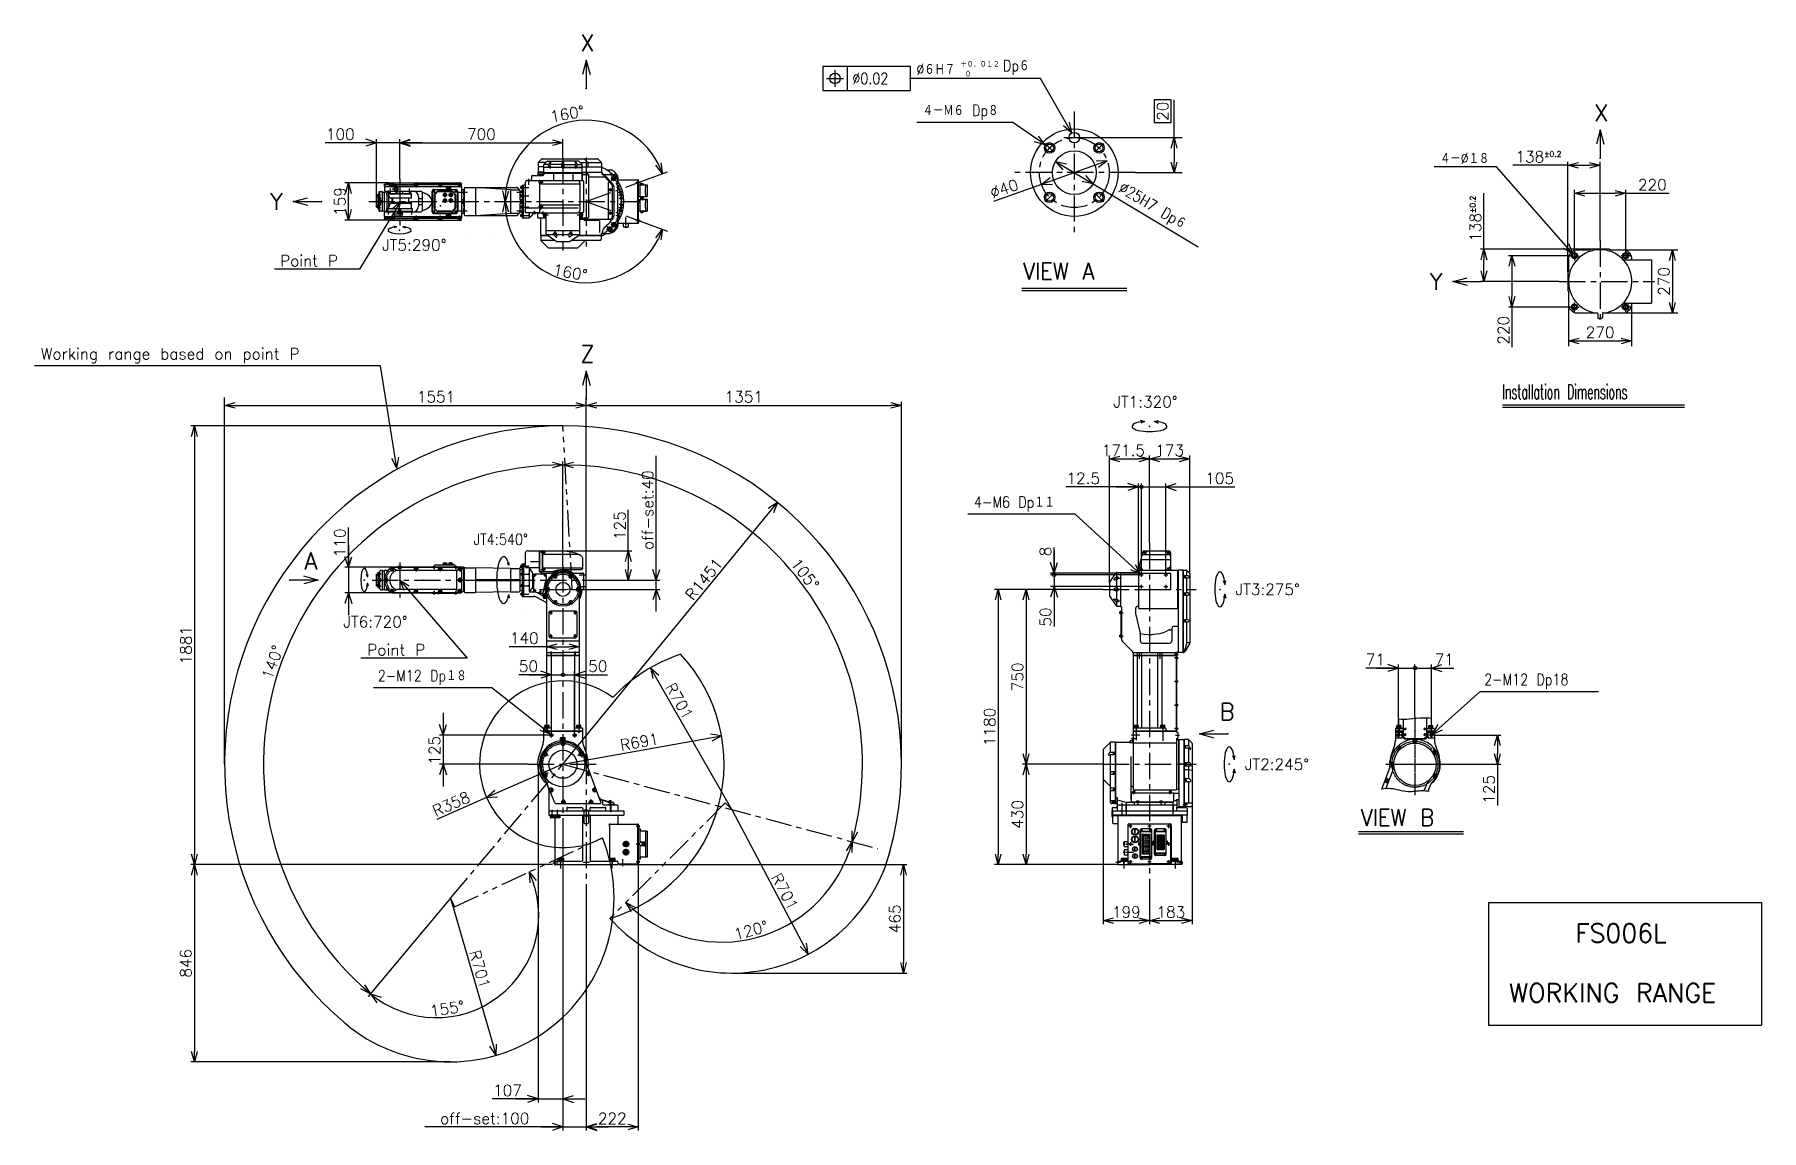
# Model space of a CAD drawing. Header units: millimetres. Extents: x -251 to 242, y -192 to 121.
import ezdxf

# ---------------------------------------------------------------- set-up
doc = ezdxf.new("R2010")
doc.units = ezdxf.units.MM
for name, pattern in [('CENTER', [12, 7.5, -1.5, 1.5, -1.5]), ('DASHED', [4.5, 3, -1.5]), ('PHANTOM', [15, 7.5, -1.5, 1.5, -1.5, 1.5, -1.5])]:
    doc.linetypes.add(name, pattern=pattern)
doc.layers.add('VIEW0001', color=7, linetype='Continuous')
doc.layers.add('VIEW0002', color=7, linetype='Continuous')
doc.styles.get("Standard").update_dxf_attribs({"font": 'txt', "bigfont": 'EXTFONT'})
doc.dimstyles.new('ISO-25', dxfattribs={"dimtxt": 2.5, "dimasz": 2.5, "dimexe": 1.25, "dimexo": 0.625, "dimtad": 1, "dimtxsty": 'Standard', "dimcen": 2.5, "dimadec": 0, "dimazin": 0, "dimtfac": 1, "dimtmove": 0, "dimatfit": 3, "dimfxl": 1, "dimarcsym": 0})

msp = doc.modelspace()

# ---------------------------------------------------------------- texts
at = {"color": 7, "attachment_point": 7}
for s, insert, char_height in [('{\\W1;X}', (-95.409, 116.282), 4.8), ('{\\W1;X}', (194.39, 96.316), 4.8), ('{\\W1;Y}', (-184.102, 70.964), 4.8), ('{\\W1;JT5:290°}', (-152.058, 59.338), 3.2), ('{\\W1;Y}', (147.39, 48.116), 4.8), ('{\\W1;Z}', (-95.409, 27.353), 4.8), ('{\\W0.545071;Installation Dimensions}', (168.106, 16.885), 4.2), ('{\\W1;JT1:320°}', (56.95, 14.467), 3.2), ('{\\W0.841931;JT4:540°}', (-125.863, -24.807), 3.2), ('{\\W1;A}', (-174.241, -31.82), 4.8), ('{\\W1;JT3:275°}', (91.868, -39.111), 3.2), ('{\\W1;JT6:720°}', (-163.159, -48.414), 3.2), ('{\\W1;B}', (87.346, -74.881), 4.8), ('{\\W1;JT2:245°}', (94.534, -89.111), 3.2), ('{\\W0.919118;VIEW B}', (127.689, -105.124), 4.8)]:
    msp.add_mtext(s, dxfattribs=dict(at, insert=insert, char_height=char_height))
at = {"layer": 'VIEW0001', "color": 7, "char_height": 5.3, "attachment_point": 7}
for s, insert in [('{\\W1;FS006L}', (188.983, -138.412)), ('{\\W1;WORKING RANGE}', (170.057, -155.497))]:
    msp.add_mtext(s, dxfattribs=dict(at, insert=insert))
at = {"layer": 'VIEW0002', "color": 7, "attachment_point": 7}
for s, insert, char_height in [('{\\W0.833333;∅0.02}', (-17.653, 106.942), 3.2), ('{\\W0.919118;VIEW A}', (31.174, 51.033), 4.8)]:
    msp.add_mtext(s, dxfattribs=dict(at, insert=insert, char_height=char_height))

# ---------------------------------------------------------------- blocks, each defined once
blk = doc.blocks.new('DTL0002')
at = {"color": 0, "linetype": 'Continuous'}
for p, q in [((-15, 14.3), (-25.3, 17)), ((-15, 14.3), (-24.6, 9.7)), ((15, 14.3), (25.3, 17)), ((15, 14.3), (24.6, 9.7))]:
    blk.add_line(p, q, dxfattribs=at)
for start_param, end_param in [(1.875489, 4.712389), (4.712389, 7.549289)]:
    blk.add_ellipse((0, 0), major_axis=(50, 0), ratio=0.3, start_param=start_param, end_param=end_param, dxfattribs=at)
at = {"color": 0}
for p in [(-15, 14.3), (0, 0), (15, 14.3), (15, 14.3)]:
    blk.add_point(p, dxfattribs=at)
blk = doc.blocks.new('DTL0003')
at = {"color": 0, "linetype": 'Continuous'}
for q in [(-8, 0), (-4, 1.07), (-4, -1.07)]:
    blk.add_line((0, 0), q, dxfattribs=at)
at = {"color": 0}
for p in [(-8, 0), (0, 0)]:
    blk.add_point(p, dxfattribs=at)
blk = doc.blocks.new('DTL0006')
at = {"color": 0, "linetype": 'Continuous'}
for p, q in [((-9, 11.3), (-7.8, 12)), ((-9, 11.3), (9, 11.3)), ((-9, 0), (-9, 11.3)), ((-9, 0), (9, 0)), ((-7.8, 12), (7.8, 12)), ((9, 11.3), (7.8, 12)), ((9, 0), (9, 11.3))]:
    blk.add_line(p, q, dxfattribs=at)
at = {"color": 0, "linetype": 'DASHED'}
for p, q in [((-5.8, 12), (-5.8, 6)), ((-5.8, 6), (5.8, 6)), ((-5.8, 6), (0, 2.7)), ((-2.9, 12), (-2.9, 6)), ((5.8, 6), (0, 2.7)), ((2.9, 12), (2.9, 6)), ((5.8, 12), (5.8, 6))]:
    blk.add_line(p, q, dxfattribs=at)
at = {"color": 0, "linetype": 'CENTER'}
blk.add_line((0, 13), (0, -21), dxfattribs=at)
at = {"color": 0}
for p in [(0, 0), (0, -20)]:
    blk.add_point(p, dxfattribs=at)
blk = doc.blocks.new('DTL0008')
at = {"color": 0, "linetype": 'Continuous'}
for p, q in [((-1.7, 0), (-0.9, 1.5)), ((-0.9, 1.5), (0.9, 1.5)), ((1.7, 0), (0.9, 1.5)), ((-0.9, -1.5), (-1.7, 0)), ((-0.9, -1.5), (0.9, -1.5)), ((0.9, -1.5), (1.7, 0))]:
    blk.add_line(p, q, dxfattribs=at)
for radius in [3.5, 2.98]:
    blk.add_arc((0, 0), radius, 0, 359.99971, dxfattribs=at)
at = {"color": 0}
blk.add_point((0, 0), dxfattribs=at)
blk = doc.blocks.new('DTL0007')
at = {"color": 0, "linetype": 'Continuous'}
for p, q in [((-47.1, 8), (31, 8)), ((31, 8), (41, -2)), ((41, -82), (41, -2)), ((-41.5, -92), (31, -92)), ((41, -82), (31, -92))]:
    blk.add_line(p, q, dxfattribs=at)
at = {"color": 0, "linetype": 'CENTER'}
for p, q in [((-6, 0), (6, 0)), ((0, 6), (0, -6)), ((24, 6), (24, -6)), ((18, 0), (30, 0)), ((-6, -84), (6, -84)), ((0, -78), (0, -90)), ((18, -84), (30, -84)), ((24, -78), (24, -90))]:
    blk.add_line(p, q, dxfattribs=at)
at = {"color": 0}
blk.add_point((0, 0), dxfattribs=at)
for p in [(0, 0), (24, 0), (0, -84), (24, -84)]:
    blk.add_blockref('DTL0008', p, dxfattribs=at)
blk = doc.blocks.new('DTL0005')
at = {"color": 0, "linetype": 'Continuous'}
for p, q in [((-12, 55), (-12, 81)), ((-9, 84), (0, 84)), ((0, 84), (0, 50)), ((-56.1, 50), (0, 50)), ((-54.3, 70), (-24, 70)), ((-50.9, -70), (-24, -70)), ((-50.5, -50), (0, -50)), ((-12, -81), (-12, -55)), ((0, -50), (0, -84)), ((-9, -84), (0, -84))]:
    blk.add_line(p, q, dxfattribs=at)
for centre, radius, start, end in [((-9, 81), 3, 89.99998, 179.99996), ((-17, 55), 5, 270, 360), ((-17, -55), 5, 0, 90), ((-9, -81), 3, 179.99998, 270.00003)]:
    blk.add_arc(centre, radius, start, end, dxfattribs=at)
blk.add_open_spline([(-54.3, 70), (-55.7, 58), (-58.1, 26.6), (-50, -19.8), (-50.4, -54.6), (-50.9, -70)], degree=3, knots=[0, 0, 0, 0, 36.196836, 93.978155, 140.290755, 140.290755, 140.290755, 140.290755], dxfattribs=at)
at = {"color": 0}
blk.add_point((0, 0), dxfattribs=at)
at = {"color": 0, "rotation": 90.0000437133449}
blk.add_blockref('DTL0006', (-12, 68), dxfattribs=at)
at = {"color": 0}
blk.add_blockref('DTL0007', (-9, 42), dxfattribs=at)
at = {"color": 0, "yscale": -1, "rotation": -90.0000437133449}
blk.add_blockref('DTL0006', (-12, -68), dxfattribs=at)
blk = doc.blocks.new('DTL0004')
at = {"color": 0, "linetype": 'CENTER'}
for p, q in [((0, 205.5), (0, -132.1)), ((-59, 125), (-83, 125)), ((-76.7, 76.7), (-62.6, 62.6)), ((-62.6, 62.6), (-76.7, 76.7)), ((-71, 113), (-71, 137)), ((83, 125), (59, 125)), ((71, 113), (71, 137)), ((-125, 0), (125, 0)), ((-117.1, 0), (111.7, 0)), ((76.6, 44.3), (94, 54.3)), ((-125, -70), (-115, -70)), ((-120, -65), (-120, -75)), ((76.6, -44.2), (94, -54.3))]:
    blk.add_line(p, q, dxfattribs=at)
at = {"color": 0, "linetype": 'Continuous'}
for p, q in [((-86.6, 84.2), (-103.3, 34.8)), ((-84, 142), (-50, 142)), ((-84, 142), (-84, 100.2)), ((-58, 137), (-81, 137)), ((-58, 112), (-81, 112)), ((-67.5, 78.8), (-64, 75.3)), ((-55, 115), (-55, 134)), ((-52, 142), (-52, 119)), ((-42, 109), (42, 109)), ((-8, 103.4), (-8, 98.5)), ((8, 103.4), (8, 98.5)), ((50, 142), (84, 142)), ((52, 142), (52, 119)), ((55, 134), (55, 115)), ((58, 137), (81, 137)), ((81, 112), (58, 112)), ((84, 142), (84, 100.2)), ((86.6, 84.2), (103.3, 34.8)), ((-103.4, 8), (-98.5, 8)), ((-78.8, 67.5), (-75.3, 64)), ((85.6, 58.6), (81.3, 56.2)), ((93.6, 44.8), (89.3, 42.3)), ((-142.1, -106.6), (-110.2, -22.5)), ((-124.2, -104.6), (-95.2, -28.2)), ((-121.5, -60.9), (-117.2, -62.5)), ((-104.3, -8), (-98.5, -8)), ((85.6, -58.6), (81.3, -56.2)), ((93.6, -44.8), (89.3, -42.3)), ((-127.2, -75.8), (-122.8, -77.5)), ((49.2, -87.4), (38.8, -114.2)), ((64.1, -93.2), (55.4, -115.7))]:
    blk.add_line(p, q, dxfattribs=at)
at = {"color": 0, "linetype": 'CENTER'}
blk.add_circle((0, 0), 98.5, dxfattribs=at)
at = {"color": 0, "linetype": 'Continuous'}
for centre, radius in [((0, 0), 91), ((-71, 125), 6), ((-71, 125), 4.5), ((71, 125), 6), ((71, 125), 4.5)]:
    blk.add_circle(centre, radius, dxfattribs=at)
for centre, radius, start, end in [((0, 0), 107, 314.85787, 541.7502), ((-134, 100.2), 50, 341.359, 360), ((-81, 134), 3, 90, 180.00001), ((-81, 115), 3, 179.99999, 270), ((-69.7, 69.7), 8, 225, 405), ((-65.3, 80.9), 3, 128.92851, 225), ((-58, 134), 3, 0, 90), ((-58, 115), 3, 270, 360), ((-42, 119), 10, 179.99999, 270), ((-11, 103.4), 3, 0, 96.07149), ((0, 98.5), 8, 179.99999, 360), ((11, 103.4), 3, 83.92851, 180.00001), ((42, 119), 10, 270, 360), ((58, 134), 3, 90, 180.00001), ((58, 115), 3, 180.00001, 270), ((81, 134), 3, 0, 90), ((81, 115), 3, 270, 360), ((134, 100.2), 50, 179.99999, 198.641), ((0, 0), 109, 161.359, 188.56304), ((-103.4, 11), 3, 173.92851, 270), ((-98.5, 0), 8, 270, 450), ((-80.9, 65.3), 3, 45, 141.07149), ((0, 0), 109, 308.72314, 378.64099), ((85.3, 49.2), 8, 120, 299.99999), ((84.1, 61.2), 3, 300, 396.07149), ((95.1, 42.2), 3, 23.92851, 120), ((-120.5, -58.1), 3, 159.20343, 249.20344), ((-120, -70), 8, 249.20343, 429.20343), ((-156.9, -4.8), 50, 339.20343, 361.7502), ((-104.3, -11), 3, 90, 173.27676), ((-156.9, -4.8), 66, 339.20343, 361.7502), ((110.7, -111.3), 66, 134.85786, 158.76594), ((85.3, -49.2), 8, 60, 240.00001), ((84.1, -61.2), 3, 323.92851, 420), ((95.1, -42.2), 3, 240, 336.07149), ((-128.3, -78.6), 3, 69.20343, 159.20343), ((9, -115), 5, 180.00001, 193.3728), ((110.7, -111.3), 50, 134.85786, 158.76594)]:
    blk.add_arc(centre, radius, start, end, dxfattribs=at)
blk.add_open_spline([(61, -116.4), (51.4, -115), (20.8, -111.7), (-35, -125.4), (-91.6, -101.3), (-129.6, -104.7), (-142.1, -106.6)], degree=3, knots=[0, 0, 0, 0, 29.223365, 91.676546, 166.793517, 204.62949, 204.62949, 204.62949, 204.62949], dxfattribs=at)
at = {"color": 0}
for name, p, rotation in [('DTL0005', (0, 142), -90.00000000000006), ('DTL0007', (42, 151), -90.00000000000006), ('DTL0008', (-69.7, 69.7), 45), ('DTL0008', (85.3, 49.2), -60), ('DTL0008', (85.3, -49.2), -119.9999999999999)]:
    blk.add_blockref(name, p, dxfattribs=dict(at, rotation=rotation))
for p in [(0, 98.5), (-98.5, 0), (-120, -70)]:
    blk.add_blockref('DTL0008', p, dxfattribs=at)
blk = doc.blocks.new('DTL0010')
at = {"color": 0, "linetype": 'CENTER'}
for p, q in [((-42, 125), (-78.6, 125)), ((-60.3, 108.5), (-78.6, 108.5)), ((-57, 146.4), (-57, 102.1)), ((57, 146.4), (57, 101)), ((110.8, 125), (128.6, 125))]:
    blk.add_line(p, q, dxfattribs=at)
at = {"color": 0, "linetype": 'Continuous'}
for p, q in [((-73, 113), (-72, 113)), ((-73, 113), (-73, 104)), ((-73, 104), (-72, 104)), ((-70, 142), (116, 142)), ((-70, 142), (-70, -107)), ((-70, 92), (114.4, 92)), ((55, 138), (55, 138)), ((55, 138), (55, 138)), ((55, 138), (55, 138)), ((55, 138), (55, 138)), ((70, 110), (70, 110)), ((70, 110), (70, 110)), ((70, 110), (70, 110)), ((70, 110), (70, 110)), ((106, 132), (106, 132)), ((116, 142), (116, 139.5)), ((116, 109.5), (116, -108)), ((118.5, 137), (121, 137)), ((118.5, 112), (121, 112)), ((118.5, 107), (124.5, 107)), ((118.5, 107), (124.5, 107)), ((121, 137), (121, 112)), ((124.5, 107), (124.5, -107)), ((-68, -109), (115, -109)), ((95, -100), (95, -100)), ((95, -100), (95, -100)), ((95, -100), (95, -100)), ((95, -100), (95, -100)), ((100, -95), (100, -95)), ((100, -95), (100, -95)), ((100, -95), (100, -95)), ((100, -95), (100, -95)), ((116, -108), (116, -108)), ((117, -107), (124.5, -107))]:
    blk.add_line(p, q, dxfattribs=at)
for centre, radius, start, end in [((-72, 115), 2, 270, 360.00001), ((-72, 102), 2, -0.00001, 90), ((118.5, 139.5), 2.5, 180, 270), ((118.5, 109.5), 2.5, 90, 270), ((-68, -107), 2, 180, 270), ((115, -108), 1, 270, 360.00001), ((117, -108), 1, 90, 180)]:
    blk.add_arc(centre, radius, start, end, dxfattribs=at)
at = {"color": 0}
blk.add_point((0, 0), dxfattribs=at)
blk = doc.blocks.new('DTL0011')
at = {"color": 0, "linetype": 'Continuous'}
for p, q in [((0, 107), (22, 107)), ((0, 107), (0, -181)), ((22, 107), (22, -181)), ((0, -181), (22, -181))]:
    blk.add_line(p, q, dxfattribs=at)
at = {"color": 0}
for p in [(0, 0), (0, 0), (22, 0), (22, -181)]:
    blk.add_point(p, dxfattribs=at)
blk = doc.blocks.new('DTL0012')
at = {"color": 0, "linetype": 'Continuous'}
for p, q in [((0, -158), (0, 161)), ((0, 161), (18, 161)), ((49, 161), (18, 161)), ((18, 161), (18, 155.2)), ((18, 161), (18, -158)), ((49, 161), (49, 141)), ((18, 146), (18, 141)), ((49, 141), (18, 141)), ((18, 125), (19, 125)), ((18, -125), (19, -125)), ((0, -158), (18, -158)), ((0.8, -160.2), (18, -160.2)), ((0.8, -161), (18, -161)), ((18, -160.2), (18, -161))]:
    blk.add_line(p, q, dxfattribs=at)
for radius, start in [(1.6, 213.56986), (0.8, 179.99999)]:
    blk.add_arc((0.8, -159.4), radius, start, 270, dxfattribs=at)
blk = doc.blocks.new('DTL0014')
at = {"color": 0, "linetype": 'Continuous'}
for p, q in [((-3.5, 3.7), (-3, 4)), ((-3.5, 0), (-3.5, 3.7)), ((-3.5, 3.7), (3.5, 3.7)), ((-3.5, 0), (3.5, 0)), ((-3, 4), (3, 4)), ((3.5, 3.7), (3, 4)), ((3.5, 0), (3.5, 3.7))]:
    blk.add_line(p, q, dxfattribs=at)
at = {"color": 0, "linetype": 'DASHED'}
for p, q in [((-1.7, 4), (-1.7, 1.8)), ((-1.7, 1.8), (1.7, 1.8)), ((-1.7, 1.8), (0, 0.8)), ((-0.9, 4), (-0.9, 1.8)), ((1.7, 1.8), (0, 0.8)), ((0.9, 4), (0.9, 1.8)), ((1.7, 4), (1.7, 1.8))]:
    blk.add_line(p, q, dxfattribs=at)
at = {"color": 0}
for p in [(0, 0), (0, -6)]:
    blk.add_point(p, dxfattribs=at)
blk = doc.blocks.new('DTL0013')
at = {"color": 0, "linetype": 'Continuous'}
for p, q in [((16.9, 107), (0, 107)), ((0, -181), (0, 107)), ((5, 78.4), (5, 72.5)), ((7, 80.4), (18.1, 80.4)), ((19, 102.8), (19, 80.4)), ((33.5, 92.5), (20.5, 105.5)), ((35, 88.9), (35, -176)), ((5, 5), (5, -5)), ((7, 70.5), (18.2, 70.5)), ((7, 7), (20.5, 7)), ((19, 70.6), (19, 7)), ((0, -2.9), (5, -2.9)), ((0, -22.3), (19, -22.3)), ((5, -71.7), (5, -62.6)), ((5, -66.4), (5, -70)), ((5, -66.5), (8.7, -66.5)), ((5, -71.7), (5, -70)), ((6.2, -73.5), (8.7, -73.5)), ((7, -7), (20.5, -7)), ((7, -60.6), (18.2, -60.6)), ((7, -73.7), (18.8, -73.7)), ((8.7, -66.5), (8.7, -73.5)), ((8.7, -66.5), (9, -67)), ((8.7, -73.5), (9, -73)), ((9, -67), (9, -73)), ((19, -7), (19, -60.6)), ((19, -22.3), (35, -25.2)), ((19, -73.6), (19, -165.4)), ((27, -4.5), (35, -6.1)), ((0, -181), (30, -181)), ((5, -179), (5, -167.4)), ((7, -165.4), (33, -165.4))]:
    blk.add_line(p, q, dxfattribs=at)
at = {"color": 0, "linetype": 'CENTER'}
for p, q in [((-5, 0), (15, 0)), ((10.5, -70), (-1.9, -70)), ((-5, -172), (15, -172))]:
    blk.add_line(p, q, dxfattribs=at)
at = {"color": 0, "linetype": 'DASHED'}
for p, q in [((6.8, -68.3), (5.8, -70)), ((6.8, -71.7), (5.8, -70)), ((6.8, -68.3), (6.8, -71.7)), ((9, -68.3), (6.8, -68.3)), ((9, -69.1), (6.8, -69.1)), ((9, -70.9), (6.8, -70.9)), ((9, -71.7), (6.8, -71.7))]:
    blk.add_line(p, q, dxfattribs=at)
at = {"color": 0, "linetype": 'Continuous'}
for centre, radius, start, end in [((7, 78.4), 2, 90, 180.00001), ((16.9, 102), 5, 45, 90), ((18.1, 78.4), 2, 47.04165, 90), ((33.1, 91.5), 1, 45, 90), ((30, 88.9), 5, -0.00001, 45), ((7, 72.5), 2, 179.99999, 270), ((7, 5), 2, 90, 180.00001), ((18.2, 68.5), 2, 43.37377, 90), ((7, -5), 2, 179.99999, 270), ((7, -62.6), 2, 90, 180.00001), ((7, -71.7), 2, 179.99999, 270), ((18.2, -62.6), 2, 81.45195, 90), ((18.8, -75.7), 2, 67.3886, 90), ((3, -179), 2, 270, 359.99999), ((7, -167.4), 2, 90, 180.00001), ((30, -176), 5, 270, 360.00001), ((33, -163.4), 2, 270, 360)]:
    blk.add_arc(centre, radius, start, end, dxfattribs=at)
at = {"color": 0, "linetype": 'DASHED'}
blk.add_arc((65, 87.7), 96, 249.81371, 249.86109, dxfattribs=at)
at = {"color": 0, "linetype": 'Continuous'}
for centre, major_axis, ratio, start_param, end_param in [((20.5, 74), (8.11, -9.6), 0.266654, 4.918137, 8.277428), ((20.5, 0), (8.5, 0), 0.82353, 4.712389, 7.853982), ((20.5, -67.6), (7.87, -5.09), 0.631982, 4.949361, 8.474986)]:
    blk.add_ellipse(centre, major_axis=major_axis, ratio=ratio, start_param=start_param, end_param=end_param, dxfattribs=at)
blk.add_open_spline([(5, -168.3), (5, -168.2), (5, -167.7), (5, -168.5), (5, -168.7)], degree=3, knots=[0, 0, 0, 0, 0.28302, 0.9388885, 0.9388885, 0.9388885, 0.9388885], dxfattribs=at)
at = {"color": 0, "rotation": -89.9999908930261}
for p in [(5, 0), (5, -172)]:
    blk.add_blockref('DTL0014', p, dxfattribs=at)
blk = doc.blocks.new('DTL0015')
at = {"color": 0, "linetype": 'Continuous'}
for p, q in [((-51.5, 64.9), (-22.9, 93.5)), ((-21, 52.6), (-21, 91.8)), ((-20, 94.8), (-20, 95)), ((0, 95), (-19.3, 95)), ((0, -168.5), (0, 95)), ((-53, 61.3), (-53, -61.3)), ((-21, -163.5), (-21, 42.2)), ((-20.5, 52.6), (-7, 52.6)), ((-20.5, 42.2), (-7, 42.2)), ((-8.7, 47.5), (-9, 47)), ((-9, 42.2), (-9, 47)), ((-5, 47.5), (-8.7, 47.5)), ((-8.7, 42.2), (-8.7, 47.5)), ((-5, 50.6), (-5, 44.2)), ((-5, 47.6), (-5, 44)), ((-51.5, -64.9), (-22.5, -93.9)), ((-19, -31.6), (-7, -31.6)), ((-19, -42.8), (-7, -42.8)), ((-8.7, -36.5), (-9, -37)), ((-9, -42.8), (-9, -37)), ((-5, -36.5), (-8.7, -36.5)), ((-8.7, -42.8), (-8.7, -36.5)), ((-5, -40.8), (-5, -33.6)), ((-5, -36.4), (-5, -40)), ((-19, -101.6), (-7, -101.6)), ((-19, -112.8), (-7, -112.8)), ((-8.7, -106.5), (-9, -107)), ((-9, -112.8), (-9, -107)), ((-5, -106.5), (-8.7, -106.5)), ((-8.7, -112.8), (-8.7, -106.5)), ((-5, -110.8), (-5, -103.6)), ((-5, -106.4), (-5, -110)), ((-19, -155.5), (-7, -155.5)), ((0, -168.5), (-16, -168.5)), ((-5, -167.5), (-5, -157.5))]:
    blk.add_line(p, q, dxfattribs=at)
at = {"color": 0, "linetype": 'CENTER'}
for p, q in [((-10.3, 44), (1.9, 44)), ((-10.3, -40), (1.9, -40)), ((-10.3, -110), (1.9, -110)), ((-15, -161.5), (5, -161.5))]:
    blk.add_line(p, q, dxfattribs=at)
at = {"color": 0, "linetype": 'DASHED'}
for p, q in [((-9, 45.7), (-6.8, 45.7)), ((-9, 44.9), (-6.8, 44.9)), ((-9, 43.1), (-6.8, 43.1)), ((-9, 42.3), (-6.8, 42.3)), ((-6.8, 42.3), (-6.8, 45.7)), ((-6.8, 45.7), (-5.8, 44)), ((-6.8, 42.3), (-5.8, 44)), ((-9, -38.3), (-6.8, -38.3)), ((-9, -39.1), (-6.8, -39.1)), ((-9, -40.9), (-6.8, -40.9)), ((-9, -41.7), (-6.8, -41.7)), ((-6.8, -41.7), (-6.8, -38.3)), ((-6.8, -38.3), (-5.8, -40)), ((-6.8, -41.7), (-5.8, -40)), ((-9, -108.3), (-6.8, -108.3)), ((-9, -109.1), (-6.8, -109.1)), ((-9, -110.9), (-6.8, -110.9)), ((-9, -111.7), (-6.8, -111.7)), ((-6.8, -111.7), (-6.8, -108.3)), ((-6.8, -108.3), (-5.8, -110)), ((-6.8, -111.7), (-5.8, -110))]:
    blk.add_line(p, q, dxfattribs=at)
at = {"color": 0, "linetype": 'Continuous'}
for centre, radius, start, end in [((-19.3, 90), 5, 90, 135), ((-48, 61.3), 5, 135, 180), ((-20.5, 50.6), 2, 90, 121.07565), ((-20.5, 40.2), 2, 90, 118.99961), ((-7, 50.6), 2, 0, 90), ((-7, 44.2), 2, 270, 360), ((-48, -61.3), 5, 180, 225), ((-19, -29.5), 2, 179.99999, 270), ((-19, -29.6), 2, 179.99999, 270), ((-19, -44.7), 2, 90, 180.00001), ((-19, -44.8), 2, 90, 180.00001), ((-7, -33.6), 2, 0, 90), ((-7, -40.8), 2, 270, 360), ((-26, -97.5), 5, -0.00001, 45), ((-19, -99.6), 2, 179.99999, 270), ((-19, -114.8), 2, 90, 180.00001), ((-7, -103.6), 2, 0, 90), ((-7, -110.8), 2, 270, 360), ((-19, -153.5), 2, 179.99999, 270), ((-16, -163.5), 5, 179.99999, 270), ((-7, -157.5), 2, 0, 90), ((-4, -167.5), 1, 179.99999, 270)]:
    blk.add_arc(centre, radius, start, end, dxfattribs=at)
blk.add_ellipse((-21, 47.4), major_axis=(-9.67, -6.9), ratio=0.367965, start_param=4.504193, end_param=7.552787, dxfattribs=at)
at = {"color": 0, "rotation": 90.00000910697386}
blk.add_blockref('DTL0014', (-5, -161.5), dxfattribs=at)
blk = doc.blocks.new('DTL0017')
at = {"color": 0, "linetype": 'Continuous'}
for p, q in [((-4.2, 4.7), (-3.7, 5)), ((-4.2, 4.7), (4.2, 4.7)), ((-4.2, 0), (-4.2, 4.7)), ((-4.2, 0), (4.2, 0)), ((-3.7, 5), (3.7, 5)), ((4.2, 4.7), (3.7, 5)), ((4.2, 0), (4.2, 4.7))]:
    blk.add_line(p, q, dxfattribs=at)
at = {"color": 0, "linetype": 'DASHED'}
for p, q in [((-2.3, 5), (-2.3, 2.5)), ((-2.3, 2.5), (2.3, 2.5)), ((-2.3, 2.5), (0, 1.2)), ((-1.2, 5), (-1.2, 2.5)), ((2.3, 2.5), (0, 1.2)), ((1.2, 5), (1.2, 2.5)), ((2.3, 5), (2.3, 2.5))]:
    blk.add_line(p, q, dxfattribs=at)
at = {"color": 0, "linetype": 'CENTER'}
blk.add_line((0, 6), (0, -9), dxfattribs=at)
at = {"color": 0}
for p in [(0, 0), (0, -8)]:
    blk.add_point(p, dxfattribs=at)
blk = doc.blocks.new('DTL0019')
at = {"color": 0, "linetype": 'CENTER'}
blk.add_line((-0.5, 0), (4.5, 0), dxfattribs=at)
at = {"color": 0, "linetype": 'Continuous'}
for p, q in [((3.6, 4.6), (0, 4.6)), ((0, 4.6), (0, -4.6)), ((3.6, 2.3), (0, 2.3)), ((3.6, 4.6), (4, 3.9)), ((4, 3.9), (4, -3.9)), ((3.6, -2.3), (0, -2.3)), ((3.6, -4.6), (0, -4.6)), ((3.6, -4.6), (4, -3.9))]:
    blk.add_line(p, q, dxfattribs=at)
for centre, radius, start, end in [((1.6, 3.7), 2.43, 325.60879, 365.14559), ((-2.6, 0), 6.63, 339.62538, 380.37467), ((1.6, -3.7), 2.43, 354.85446, 394.39126)]:
    blk.add_arc(centre, radius, start, end, dxfattribs=at)
at = {"color": 0}
for p in [(0, 0), (4, 3.9), (4, 0), (4, -3.9)]:
    blk.add_point(p, dxfattribs=at)
blk = doc.blocks.new('DTL0018')
at = {"color": 0, "linetype": 'Continuous'}
for p, q in [((-1.6, 6.4), (-2.5, 5.5)), ((2.5, 5.5), (-2.5, 5.5)), ((-2.5, 4), (-2.5, 5.5)), ((-2.1, 5.9), (-2.1, 4)), ((1.6, 6.4), (-1.6, 6.4)), ((1.6, 6.4), (2.5, 5.5)), ((2.1, 5.9), (2.1, 4)), ((2.5, 4), (2.5, 5.5))]:
    blk.add_line(p, q, dxfattribs=at)
at = {"color": 0, "linetype": 'CENTER'}
blk.add_line((0, -5.5), (0, 7.4), dxfattribs=at)
at = {"color": 0}
for p in [(0, 7.4), (0, 0), (2.5, 5.5), (2.5, 4)]:
    blk.add_point(p, dxfattribs=at)
at = {"color": 0, "rotation": 90.00000000000006}
blk.add_blockref('DTL0019', (0, 0), dxfattribs=at)
blk = doc.blocks.new('DTL0016')
at = {"color": 0, "linetype": 'Continuous'}
for p, q in [((-77, -163), (-77, -122.4)), ((-77, -122.4), (104, -122.4)), ((104, -161.4), (104, -122.4)), ((-77, -161.4), (89.6, -161.4)), ((-77, -163), (89.6, -163)), ((-67, -163), (-67, -161.4)), ((70, -163), (70, -161.4)), ((89.6, -161.4), (104, -159.8)), ((89.6, -163), (89.6, -161.4)), ((89.8, -163), (104, -161.4))]:
    blk.add_line(p, q, dxfattribs=at)
at = {"color": 0}
blk.add_point((0, 0), dxfattribs=at)
for p in [(-67, -122.4), (89, -122.4)]:
    blk.add_blockref('DTL0018', p, dxfattribs=at)
at = {"color": 0, "rotation": 6.830208715e-06}
for p in [(-50, -161.4), (50, -161.4)]:
    blk.add_blockref('DTL0017', p, dxfattribs=at)
blk = doc.blocks.new('DTL0009')
at = {"color": 0, "linetype": 'Continuous'}
for p, q in [((-146, 95), (-86, 95)), ((-146, 95), (-146, -168.5)), ((-86, 97), (-86, 97)), ((-86, 97), (-86, 97)), ((-86, 97), (-86, 97)), ((-86, 97), (-86, 97)), ((-86, 95), (-86, 93.8)), ((-86, 93.8), (-70, 93.8)), ((-86, 92), (-86, 92)), ((-86, 92), (-86, 92)), ((-86, 92), (-86, 92)), ((-86, 92), (-86, 92)), ((-83, 102), (-83, 96.8)), ((-83, 102), (-74.3, 102)), ((-74.3, 102), (-74.3, 98)), ((-74.3, 98), (-73, 98)), ((-73, 98), (-73, 96.8)), ((-70, 95), (-70, 93.8)), ((-80, 33.7), (-80, -151.3)), ((-146, -142.4), (-138, -142.4)), ((-138, -142.4), (-138, -168.5)), ((-80, -125), (-80, -125)), ((-80, -125), (-80, -125)), ((-75, -95), (-70, -95)), ((104, -124), (126, -124)), ((126, -124), (126, -181)), ((-160.3, -190), (-160.3, -200)), ((-160.3, -200), (161, -200)), ((-155.3, -185), (-143, -185)), ((-146, -168.5), (-140, -168.5)), ((-138, -170.5), (-138, -200)), ((-138, -174), (117.6, -174)), ((-135, -200), (-125, -200)), ((-125, -199.5), (-125.5, -200)), ((-125, -199.5), (-125.5, -200)), ((-125, -199.5), (-125.5, -200)), ((-125, -199.5), (-125.5, -200)), ((-101.7, -174), (-101.7, -200)), ((-95.9, -163), (-77, -163)), ((-65.6, -163), (-65.6, -174)), ((65.6, -163), (65.6, -174)), ((89.6, -163), (95.9, -163)), ((101.7, -174), (101.7, -200)), ((116, -185), (116, -200)), ((116, -185), (156, -185)), ((117.6, -151.3), (117.6, -185)), ((117.6, -151.3), (126, -151.3)), ((125, -200), (135, -200)), ((125, -200), (135, -200)), ((161, -190), (161, -200))]:
    blk.add_line(p, q, dxfattribs=at)
at = {"color": 0, "linetype": 'CENTER'}
for p, q in [((-118.7, -164.7), (-118.7, -214.8)), ((-99.6, -164.7), (-99.6, -214.8)), ((99.6, -164.7), (99.6, -214.8))]:
    blk.add_line(p, q, dxfattribs=at)
at = {"color": 0, "linetype": 'Continuous'}
for centre, radius, start, end in [((-86, 98), 3, 270, 360), ((-86, 96.8), 3, 270, 360), ((-70, 98), 3, 179.99999, 270), ((-70, 96.8), 3, 179.99999, 270), ((-75, -100), 5, 90, 180.00001), ((-75, -119), 5, 179.99999, 243.27307), ((-155.3, -190), 5, 90, 180.00001), ((-143, -180), 5, 270, 360), ((-140, -170.5), 2, 0, 90), ((9.9, 325.7), 500, 252.79891, 257.78948), ((12.3, 18.7), 200, 294.71677, 295.18877), ((12.3, 18.7), 200, 297.46957, 301.78765), ((126, -183), 2, 90, 270), ((156, -190), 5, 0, 90)]:
    blk.add_arc(centre, radius, start, end, dxfattribs=at)
at = {"color": 0}
blk.add_point((0, 0), dxfattribs=at)
for name, p in [('DTL0015', (-146, 0)), ('DTL0010', (0, 0)), ('DTL0011', (126, 0)), ('DTL0013', (148, 0)), ('DTL0016', (0, 0))]:
    blk.add_blockref(name, p, dxfattribs=at)
at = {"color": 0, "rotation": -90.00000000000006}
blk.add_blockref('DTL0012', (0, -200), dxfattribs=at)
blk = doc.blocks.new('DTL0024')
at = {"color": 0, "linetype": 'Continuous'}
for p, q in [((-12, 12), (-10.3, 13)), ((-12, 12), (-12, 0)), ((-12, 12), (12, 12)), ((-12, 0), (12, 0)), ((-10.3, 13), (10.3, 13)), ((12, 12), (10.3, 13)), ((12, 12), (12, 0))]:
    blk.add_line(p, q, dxfattribs=at)
at = {"color": 0, "linetype": 'DASHED'}
for p, q in [((-8.1, 5), (-8.1, 13)), ((-8.1, 5), (0, 0.3)), ((-8.1, 5), (8.1, 5)), ((-4, 5), (-4, 13)), ((8.1, 5), (0, 0.3)), ((4, 5), (4, 13)), ((8.1, 5), (8.1, 13))]:
    blk.add_line(p, q, dxfattribs=at)
at = {"color": 0, "linetype": 'CENTER'}
blk.add_line((0, 14), (0, -34), dxfattribs=at)
at = {"color": 0}
blk.add_point((0, 0), dxfattribs=at)
blk = doc.blocks.new('DTL0025')
at = {"color": 0, "linetype": 'CENTER'}
blk.add_line((-19.7, 0), (24.3, 0), dxfattribs=at)
at = {"color": 0, "linetype": 'Continuous'}
for p, q in [((-15, 11), (0, 11)), ((-15, 11), (-15, -11)), ((0, 11), (0, -11)), ((-15, -11), (0, -11))]:
    blk.add_line(p, q, dxfattribs=at)
at = {"color": 0}
for p in [(-15, 0), (0, 0)]:
    blk.add_point(p, dxfattribs=at)
blk = doc.blocks.new('DTL0026')
at = {"color": 0, "linetype": 'Continuous'}
for p, q in [((-6, 9), (-10, 5)), ((-10, -157.1), (-10, 5)), ((170.1, 9), (-6, 9)), ((170.1, 9), (174.1, 5)), ((174.1, -157.1), (174.1, 5)), ((19, -13.6), (21, -13.6)), ((19, -31.2), (19, -13.6)), ((19, -31.2), (21, -31.2)), ((19, -64.2), (19, -46.7)), ((19, -46.7), (21, -46.7)), ((19, -64.2), (21, -64.2)), ((21, -31.2), (21, -13.6)), ((21, -64.2), (21, -46.7)), ((36.2, -80.7), (36.2, -71.3)), ((38.5, -71.3), (36.2, -71.3)), ((38.5, -80.7), (38.5, -71.3)), ((41.5, -73.1), (38.5, -73.1)), ((41.5, -134.9), (41.5, -17.2)), ((45.3, -15.7), (43.7, -15.7)), ((45.3, -16.9), (43.7, -16.9)), ((43.8, -26.3), (43.8, -125.8)), ((45.9, -15.1), (45.9, -13.5)), ((45.9, -17.5), (45.9, -19.1)), ((47.1, -15.1), (47.1, -13.5)), ((47.1, -17.5), (47.1, -19.1)), ((86.2, -11.3), (47.4, -11.3)), ((47.4, -20.4), (86.2, -20.4)), ((47.4, -22.8), (86.2, -22.8)), ((47.7, -15.7), (49.3, -15.7)), ((47.7, -16.9), (49.3, -16.9)), ((50.9, -33.7), (50.9, -118.4)), ((50.9, -33.7), (57.1, -33.7)), ((53.5, -61.5), (53.5, -71.2)), ((53.5, -61.5), (55.3, -61.5)), ((53.5, -71.2), (55.3, -71.2)), ((55.3, -38.1), (55.3, -61.5)), ((55.3, -38.1), (78.3, -38.1)), ((55.3, -71.2), (55.3, -80.9)), ((57.1, -33.7), (57.1, -35.4)), ((57.1, -35.4), (62.4, -35.4)), ((62.4, -33.7), (71.2, -33.7)), ((62.4, -33.7), (62.4, -35.4)), ((71.2, -33.7), (71.2, -35.4)), ((71.2, -35.4), (76.5, -35.4)), ((76.5, -33.7), (82.7, -33.7)), ((76.5, -33.7), (76.5, -35.4)), ((78.3, -38.1), (78.3, -51.8)), ((78.3, -51.8), (80, -51.8)), ((78.3, -61.5), (78.3, -71.2)), ((78.3, -61.5), (80, -61.5)), ((78.3, -71.2), (80, -71.2)), ((80, -51.8), (80, -61.5)), ((80, -80.9), (80, -71.2)), ((82.7, -33.7), (82.7, -118.4)), ((85.9, -15.7), (84.3, -15.7)), ((85.9, -16.9), (84.3, -16.9)), ((86.5, -15.1), (86.5, -13.5)), ((86.5, -17.5), (86.5, -19.1)), ((87.7, -15.1), (87.7, -13.5)), ((87.7, -17.5), (87.7, -19.1)), ((88.3, -15.7), (89.9, -15.7)), ((88.3, -16.9), (89.9, -16.9)), ((89.7, -26.3), (89.7, -125.8)), ((92.1, -134.9), (92.1, -17.2)), ((95, -73.1), (92.1, -73.1)), ((95, -80.7), (95, -71.3)), ((97.4, -71.3), (95, -71.3)), ((97.4, -80.7), (97.4, -71.3)), ((100.6, -63.4), (98.2, -63.4)), ((98.2, -72.8), (98.2, -63.4)), ((100.6, -72.8), (98.2, -72.8)), ((100.6, -72.8), (100.6, -63.4)), ((103.5, -65.1), (100.6, -65.1)), ((103.5, -71), (100.6, -71)), ((103.5, -119), (103.5, -17.2)), ((107.2, -15.9), (105.6, -15.9)), ((107.2, -17.1), (105.6, -17.1)), ((105.9, -26.3), (105.9, -109.9)), ((107.8, -15.3), (107.8, -13.7)), ((107.8, -17.7), (107.8, -19.3)), ((109, -15.3), (109, -13.7)), ((109, -17.7), (109, -19.3)), ((148.2, -11.3), (109.4, -11.3)), ((109.4, -20.4), (148.2, -20.4)), ((109.4, -22.8), (148.2, -22.8)), ((109.6, -15.9), (111.2, -15.9)), ((109.6, -17.1), (111.2, -17.1)), ((112.9, -36.3), (112.9, -99.9)), ((112.9, -36.3), (118.5, -36.3)), ((112.9, -46.9), (114.6, -46.9)), ((112.9, -51.6), (114.6, -51.6)), ((114.6, -46.9), (114.6, -51.6)), ((116.4, -56.6), (115.2, -57.8)), ((115.2, -57.8), (115.2, -62.5)), ((115.2, -62.5), (116.4, -63.7)), ((116.4, -72.5), (115.2, -73.7)), ((115.2, -73.7), (115.2, -78.4)), ((116.4, -39.8), (141.2, -39.8)), ((116.4, -39.8), (116.4, -56.6)), ((116.4, -63.7), (116.4, -72.5)), ((118.5, -38), (118.5, -36.3)), ((118.5, -38), (123.2, -38)), ((123.2, -36.3), (134.4, -36.3)), ((123.2, -38), (123.2, -36.3)), ((134.4, -38), (134.4, -36.3)), ((134.4, -38), (139.1, -38)), ((139.1, -36.3), (144.8, -36.3)), ((139.1, -38), (139.1, -36.3)), ((141.2, -39.8), (141.2, -64.6)), ((141.2, -64.6), (142.4, -65.7)), ((142.4, -70.4), (141.2, -71.6)), ((141.2, -71.6), (141.2, -96.4)), ((142.4, -65.7), (142.4, -70.4)), ((144.8, -46.9), (143, -46.9)), ((143, -46.9), (143, -51.6)), ((144.8, -51.6), (143, -51.6)), ((144.8, -36.3), (144.8, -99.9)), ((147.8, -15.9), (146.2, -15.9)), ((147.8, -17.1), (146.2, -17.1)), ((148.4, -15.3), (148.4, -13.7)), ((148.4, -17.7), (148.4, -19.3)), ((149.6, -15.3), (149.6, -13.7)), ((149.6, -17.7), (149.6, -19.3)), ((150.2, -15.9), (151.8, -15.9)), ((150.2, -17.1), (151.8, -17.1)), ((151.8, -26.3), (151.8, -109.9)), ((154.1, -119), (154.1, -17.2)), ((157.1, -65.1), (154.1, -65.1)), ((157.1, -71), (154.1, -71)), ((159.4, -63.4), (157.1, -63.4)), ((157.1, -72.8), (157.1, -63.4)), ((159.4, -72.8), (157.1, -72.8)), ((159.4, -72.8), (159.4, -63.4)), ((19, -91.5), (21, -91.5)), ((19, -103.5), (19, -91.5)), ((19, -103.5), (21, -103.5)), ((19, -121.6), (21, -121.6)), ((19, -133.6), (19, -121.6)), ((19, -133.6), (21, -133.6)), ((21, -103.5), (21, -91.5)), ((21, -133.6), (21, -121.6)), ((38.5, -80.7), (36.2, -80.7)), ((41.5, -79), (38.5, -79)), ((45.3, -135.2), (43.7, -135.2)), ((45.3, -136.4), (43.7, -136.4)), ((45.9, -134.6), (45.9, -132.9)), ((45.9, -136.9), (45.9, -138.6)), ((47.1, -134.6), (47.1, -132.9)), ((47.1, -136.9), (47.1, -138.6)), ((47.4, -129.3), (86.2, -129.3)), ((47.4, -131.6), (86.2, -131.6)), ((86.2, -140.8), (47.4, -140.8)), ((47.7, -135.2), (49.3, -135.2)), ((47.7, -136.4), (49.3, -136.4)), ((50.9, -118.4), (64.1, -118.4)), ((53.5, -80.9), (53.5, -90.6)), ((53.5, -80.9), (55.3, -80.9)), ((53.5, -90.6), (55.3, -90.6)), ((55.3, -90.6), (55.3, -114)), ((55.3, -114), (78.3, -114)), ((64.1, -116.6), (64.1, -118.4)), ((64.1, -116.6), (69.4, -116.6)), ((69.4, -116.6), (69.4, -118.4)), ((69.4, -118.4), (82.7, -118.4)), ((78.3, -80.9), (78.3, -90.6)), ((78.3, -80.9), (80, -80.9)), ((78.3, -90.6), (80, -90.6)), ((78.3, -100.3), (78.3, -114)), ((78.3, -100.3), (80, -100.3)), ((80, -100.3), (80, -90.6)), ((85.9, -135.2), (84.3, -135.2)), ((85.9, -136.4), (84.3, -136.4)), ((86.5, -134.6), (86.5, -132.9)), ((86.5, -136.9), (86.5, -138.6)), ((87.7, -134.6), (87.7, -132.9)), ((87.7, -136.9), (87.7, -138.6)), ((88.3, -135.2), (89.9, -135.2)), ((88.3, -136.4), (89.9, -136.4)), ((95, -79), (92.1, -79)), ((97.4, -80.7), (95, -80.7)), ((107.2, -119.5), (105.6, -119.5)), ((107.2, -120.6), (105.6, -120.6)), ((107.8, -118.9), (107.8, -117.2)), ((107.8, -121.2), (107.8, -122.9)), ((109, -118.9), (109, -117.2)), ((109, -121.2), (109, -122.9)), ((109.4, -113.4), (148.2, -113.4)), ((109.4, -115.8), (148.2, -115.8)), ((148.2, -124.9), (109.4, -124.9)), ((109.6, -119.5), (111.2, -119.5)), ((109.6, -120.6), (111.2, -120.6)), ((112.9, -84.6), (114.6, -84.6)), ((112.9, -89.3), (114.6, -89.3)), ((112.9, -99.9), (126.5, -99.9)), ((114.6, -89.3), (114.6, -84.6)), ((115.2, -78.4), (116.4, -79.6)), ((116.4, -79.6), (116.4, -96.4)), ((116.4, -96.4), (141.2, -96.4)), ((126.5, -99.9), (126.5, -98.2)), ((126.5, -98.2), (131.2, -98.2)), ((131.2, -99.9), (131.2, -98.2)), ((131.2, -99.9), (144.8, -99.9)), ((143, -89.3), (143, -84.6)), ((144.8, -84.6), (143, -84.6)), ((144.8, -89.3), (143, -89.3)), ((147.8, -119.5), (146.2, -119.5)), ((147.8, -120.6), (146.2, -120.6)), ((148.4, -118.9), (148.4, -117.2)), ((148.4, -121.2), (148.4, -122.9)), ((149.6, -118.9), (149.6, -117.2)), ((149.6, -121.2), (149.6, -122.9)), ((150.2, -119.5), (151.8, -119.5)), ((150.2, -120.6), (151.8, -120.6)), ((-6, -161.1), (-10, -157.1)), ((-6, -161.1), (170.1, -161.1)), ((174.1, -157.1), (170.1, -161.1))]:
    blk.add_line(p, q, dxfattribs=at)
for centre, radius in [((20, -23), 14.5), ((20, -56), 14.5), ((20, -23), 13), ((20, -56), 13), ((46.5, -16.3), 3.53), ((46.5, -16.3), 2.88), ((58.8, -44.3), 0.883), ((58.8, -49.6), 0.883), ((58.8, -54.8), 0.883), ((58.8, -60.1), 0.883), ((58.8, -65.4), 0.883), ((58.8, -70.7), 0.883), ((64.1, -44.3), 0.883), ((64.1, -49.6), 0.883), ((64.1, -54.8), 0.883), ((64.1, -60.1), 0.883), ((64.1, -65.4), 0.883), ((64.1, -70.7), 0.883), ((69.4, -44.3), 0.883), ((69.4, -49.6), 0.883), ((69.4, -54.8), 0.883), ((69.4, -60.1), 0.883), ((69.4, -65.4), 0.883), ((69.4, -70.7), 0.883), ((74.7, -44.3), 0.883), ((74.7, -49.6), 0.883), ((74.7, -54.8), 0.883), ((74.7, -60.1), 0.883), ((74.7, -65.4), 0.883), ((74.7, -70.7), 0.883), ((87.1, -16.3), 3.53), ((87.1, -16.3), 2.88), ((108.4, -16.5), 3.53), ((108.4, -16.5), 2.88), ((120.9, -44.3), 1.65), ((120.9, -49.6), 1.65), ((120.9, -54.8), 1.65), ((120.9, -60.1), 1.65), ((120.9, -65.4), 1.65), ((120.9, -70.7), 1.65), ((120.9, -44.3), 0.942), ((120.9, -49.6), 0.942), ((120.9, -54.8), 0.942), ((120.9, -60.1), 0.942), ((120.9, -65.4), 0.942), ((120.9, -70.7), 0.942), ((126.2, -44.3), 1.65), ((126.2, -49.6), 1.65), ((126.2, -54.8), 1.65), ((126.2, -60.1), 1.65), ((126.2, -65.4), 1.65), ((126.2, -70.7), 1.65), ((126.2, -44.3), 0.942), ((126.2, -49.6), 0.942), ((126.2, -54.8), 0.942), ((126.2, -60.1), 0.942), ((126.2, -65.4), 0.942), ((126.2, -70.7), 0.942), ((131.5, -44.3), 1.65), ((131.5, -49.6), 1.65), ((131.5, -54.8), 1.65), ((131.5, -60.1), 1.65), ((131.5, -65.4), 1.65), ((131.5, -70.7), 1.65), ((131.5, -44.3), 0.942), ((131.5, -49.6), 0.942), ((131.5, -54.8), 0.942), ((131.5, -60.1), 0.942), ((131.5, -65.4), 0.942), ((131.5, -70.7), 0.942), ((136.7, -44.3), 1.65), ((136.7, -49.6), 1.65), ((136.7, -54.8), 1.65), ((136.7, -60.1), 1.65), ((136.7, -65.4), 1.65), ((136.7, -70.7), 1.65), ((136.7, -44.3), 0.942), ((136.7, -49.6), 0.942), ((136.7, -54.8), 0.942), ((136.7, -60.1), 0.942), ((136.7, -65.4), 0.942), ((136.7, -70.7), 0.942), ((149, -16.5), 3.53), ((149, -16.5), 2.88), ((20, -97.5), 10.4), ((20, -127.6), 10.4), ((20, -97.5), 9.14), ((20, -127.6), 9.14), ((46.5, -135.8), 3.53), ((46.5, -135.8), 2.88), ((58.8, -76), 0.883), ((58.8, -81.3), 0.883), ((58.8, -86.6), 0.883), ((58.8, -91.9), 0.883), ((58.8, -97.2), 0.883), ((58.8, -102.5), 0.883), ((58.8, -107.8), 0.883), ((64.1, -76), 0.883), ((64.1, -81.3), 0.883), ((64.1, -86.6), 0.883), ((64.1, -91.9), 0.883), ((64.1, -97.2), 0.883), ((64.1, -102.5), 0.883), ((64.1, -107.8), 0.883), ((69.4, -76), 0.883), ((69.4, -81.3), 0.883), ((69.4, -86.6), 0.883), ((69.4, -91.9), 0.883), ((69.4, -97.2), 0.883), ((69.4, -102.5), 0.883), ((69.4, -107.8), 0.883), ((74.7, -76), 0.883), ((74.7, -81.3), 0.883), ((74.7, -86.6), 0.883), ((74.7, -91.9), 0.883), ((74.7, -97.2), 0.883), ((74.7, -102.5), 0.883), ((74.7, -107.8), 0.883), ((87.1, -135.8), 3.53), ((87.1, -135.8), 2.88), ((108.4, -120.1), 3.53), ((108.4, -120.1), 2.88), ((120.9, -76), 1.65), ((120.9, -81.3), 1.65), ((120.9, -86.6), 1.65), ((120.9, -91.9), 1.65), ((120.9, -76), 0.942), ((120.9, -81.3), 0.942), ((120.9, -86.6), 0.942), ((120.9, -91.9), 0.942), ((126.2, -76), 1.65), ((126.2, -81.3), 1.65), ((126.2, -86.6), 1.65), ((126.2, -91.9), 1.65), ((126.2, -76), 0.942), ((126.2, -81.3), 0.942), ((126.2, -86.6), 0.942), ((126.2, -91.9), 0.942), ((131.5, -76), 1.65), ((131.5, -81.3), 1.65), ((131.5, -86.6), 1.65), ((131.5, -91.9), 1.65), ((131.5, -76), 0.942), ((131.5, -81.3), 0.942), ((131.5, -86.6), 0.942), ((131.5, -91.9), 0.942), ((136.7, -76), 1.65), ((136.7, -81.3), 1.65), ((136.7, -86.6), 1.65), ((136.7, -91.9), 1.65), ((136.7, -76), 0.942), ((136.7, -81.3), 0.942), ((136.7, -86.6), 0.942), ((136.7, -91.9), 0.942), ((149, -120.1), 3.53), ((149, -120.1), 2.88)]:
    blk.add_circle(centre, radius, dxfattribs=at)
for centre, radius, start, end in [((47.4, -17.2), 5.88, 90, 180.00001), ((47.4, -26.3), 5.88, 89.99998, 180.00001), ((47.4, -26.3), 3.53, 89.99998, 180.00001), ((45.3, -15.1), 0.588, 270, 360), ((45.3, -17.5), 0.588, 0, 90), ((47.7, -15.1), 0.588, 179.99999, 270), ((47.7, -17.5), 0.588, 90, 180.00001), ((85.9, -15.1), 0.588, 270, 360), ((85.9, -17.5), 0.588, 0, 90), ((86.2, -17.2), 5.88, 0, 90), ((86.2, -26.3), 5.88, 0, 90), ((86.2, -26.3), 3.53, 0, 90), ((88.3, -15.1), 0.588, 179.99999, 270), ((88.3, -17.5), 0.588, 90, 180.00001), ((109.4, -17.2), 5.88, 90, 180.00001), ((109.4, -26.3), 5.88, 89.99998, 180.00001), ((109.4, -26.3), 3.53, 89.99998, 180.00001), ((107.2, -15.3), 0.588, 270, 360), ((107.2, -17.7), 0.588, 0, 90), ((109.6, -15.3), 0.588, 179.99999, 270), ((109.6, -17.7), 0.588, 90, 180.00001), ((147.8, -15.3), 0.588, 270, 360), ((147.8, -17.7), 0.588, 0, 90), ((148.2, -17.2), 5.88, 0, 90), ((148.2, -26.3), 5.88, 0, 90), ((148.2, -26.3), 3.53, 0, 90), ((150.2, -15.3), 0.588, 179.99999, 270), ((150.2, -17.7), 0.588, 90, 180.00001), ((47.4, -125.8), 5.88, 179.99998, 270), ((47.4, -134.9), 5.88, 179.99999, 270), ((47.4, -125.8), 3.53, 179.99998, 270), ((45.3, -134.6), 0.588, 270, 360), ((45.3, -136.9), 0.588, 0, 90), ((47.7, -134.6), 0.588, 179.99999, 270), ((47.7, -136.9), 0.588, 90, 180.00001), ((85.9, -134.6), 0.588, 270, 360), ((85.9, -136.9), 0.588, 0, 90), ((86.2, -125.8), 5.88, 269.99998, 360), ((86.2, -125.8), 3.53, 269.99998, 360), ((86.2, -134.9), 5.88, 270, 360), ((88.3, -134.6), 0.588, 179.99999, 270), ((88.3, -136.9), 0.588, 90, 180.00001), ((109.4, -109.9), 5.88, 179.99998, 270), ((109.4, -119), 5.88, 179.99999, 270), ((109.4, -109.9), 3.53, 179.99998, 270), ((107.2, -118.9), 0.588, 270, 360), ((107.2, -121.2), 0.588, 0, 90), ((109.6, -118.9), 0.588, 179.99999, 270), ((109.6, -121.2), 0.588, 90, 180.00001), ((147.8, -118.9), 0.588, 270, 360), ((147.8, -121.2), 0.588, 0, 90), ((148.2, -109.9), 5.88, 269.99998, 360), ((148.2, -109.9), 3.53, 269.99998, 360), ((148.2, -119), 5.88, 270, 360), ((150.2, -118.9), 0.588, 179.99999, 270), ((150.2, -121.2), 0.588, 90, 180.00001)]:
    blk.add_arc(centre, radius, start, end, dxfattribs=at)
blk = doc.blocks.new('DTL0027')
at = {"color": 0, "linetype": 'Continuous'}
for p, q in [((-8.3, 0), (-6.7, 1.7)), ((-6.7, 0), (-6.7, 1.7)), ((0, 1.7), (-6.7, 1.7)), ((0, 1.7), (6.7, 1.7)), ((8.3, 0), (6.7, 1.7)), ((6.7, 0), (6.7, 1.7))]:
    blk.add_line(p, q, dxfattribs=at)
at = {"color": 0}
for p in [(0, 0), (0, -10.3)]:
    blk.add_point(p, dxfattribs=at)
blk = doc.blocks.new('DTL0023')
at = {"color": 0, "linetype": 'Continuous'}
for p, q in [((-161, -219), (136, -219)), ((-161, -219), (-161, -224)), ((-158, -219), (-158, -251)), ((-136, -219), (-136, -430)), ((136, -219), (136, -413)), ((-161, -224), (-160, -224)), ((-155, -254), (-139, -254)), ((-93, -260), (-93, -422)), ((-88, -255), (88, -255)), ((93, -260), (93, -422)), ((-136, -430), (0, -430)), ((-133, -415), (-97, -415)), ((-111.4, -416.6), (-111.4, -430)), ((-88, -427), (0, -427)), ((88, -427), (0, -427)), ((138, -430), (0, -430)), ((98, -415), (138, -415)), ((111.4, -416.6), (111.4, -430)), ((135, -418), (135, -430)), ((138, -415), (138, -430)), ((138, -415), (138, -415))]:
    blk.add_line(p, q, dxfattribs=at)
at = {"color": 0, "linetype": 'CENTER'}
for p, q in [((-74.5, -266), (-89.5, -266)), ((-82, -258.5), (-82, -273.5)), ((7.5, -266), (-7.5, -266)), ((0, -258.5), (0, -273.5)), ((89.5, -266), (74.5, -266)), ((82, -258.5), (82, -273.5)), ((-74.5, -342), (-89.5, -342)), ((-82, -334.5), (-82, -349.5)), ((89.5, -342), (74.5, -342)), ((82, -334.5), (82, -349.5)), ((-144.2, -420), (-123.8, -420)), ((-74.5, -418), (-89.5, -418)), ((-82, -410.5), (-82, -425.5)), ((7.5, -418), (-7.5, -418)), ((0, -410.5), (0, -425.5)), ((89.5, -418), (74.5, -418)), ((82, -410.5), (82, -425.5)), ((143.2, -423), (118.6, -423))]:
    blk.add_line(p, q, dxfattribs=at)
at = {"color": 0, "linetype": 'Continuous'}
for centre, radius, start, end in [((-160, -226), 2, 0, 90), ((-155, -251), 3, 179.99999, 270), ((-139, -257), 3, 0, 90), ((-88, -260), 5, 90, 180.00001), ((88, -260), 5, -0.00001, 90), ((-133, -418), 3, 89.99998, 179.99996), ((-98, -410), 5, 270, 360), ((-88, -422), 5, 179.99999, 270), ((88, -422), 5, 270, 360.00001), ((98, -410), 5, 179.99999, 270), ((132, -418), 3, 0.00004, 90.00002), ((138, -413), 2, 179.99999, 270)]:
    blk.add_arc(centre, radius, start, end, dxfattribs=at)
at = {"color": 0}
blk.add_point((0, -430), dxfattribs=at)
for name, p in [('DTL0026', (-82, -266)), ('DTL0008', (-82, -266)), ('DTL0008', (0, -266)), ('DTL0008', (82, -266)), ('DTL0025', (-93, -342)), ('DTL0025', (-93, -377)), ('DTL0008', (-82, -342)), ('DTL0008', (82, -342)), ('DTL0024', (-110, -415)), ('DTL0008', (-82, -418)), ('DTL0008', (0, -418)), ('DTL0008', (82, -418)), ('DTL0024', (110, -415))]:
    blk.add_blockref(name, p, dxfattribs=at)
at = {"color": 0, "rotation": 90.00000000000006}
blk.add_blockref('DTL0027', (-108, -342), dxfattribs=at)
blk = doc.blocks.new('DTL0030')
at = {"color": 0, "linetype": 'Continuous'}
for p, q in [((-5, 0), (22, 0)), ((-5, 0), (-5, -0.8)), ((-5, -0.8), (33.9, -0.8)), ((31.5, -0.8), (31.5, -4.5)), ((34, -0.8), (31.5, -0.8)), ((38.5, -4.5), (31.5, -4.5)), ((31.5, -4.5), (32, -4.8)), ((38, -4.8), (32, -4.8)), ((38.5, -4.5), (38, -4.8)), ((38.5, -3), (38.5, -4.5))]:
    blk.add_line(p, q, dxfattribs=at)
at = {"color": 0, "linetype": 'CENTER'}
for p, q in [((0, 5.2), (0, -6.8)), ((35, 5.2), (35, -6.8))]:
    blk.add_line(p, q, dxfattribs=at)
at = {"color": 0, "linetype": 'DASHED'}
for p, q in [((33.3, -2.6), (34.4, -2)), ((33.3, -4.8), (33.3, -2.6)), ((34.4, -2.6), (33.3, -2.6)), ((34.1, -4.8), (34.1, -2.6)), ((35.9, -4.8), (35.9, -3)), ((36.7, -4.8), (36.7, -3))]:
    blk.add_line(p, q, dxfattribs=at)
at = {"color": 0}
blk.add_point((0, 0), dxfattribs=at)
at = {"color": 0, "rotation": -179.9999908930276}
blk.add_blockref('DTL0014', (0, -0.8), dxfattribs=at)
blk = doc.blocks.new('DTL0031')
at = {"color": 0, "linetype": 'Continuous'}
for p, q in [((-82, 0), (82, 0)), ((-82, 0), (-82, -22)), ((82, 0), (82, -22)), ((0, -22), (-82, -22)), ((-82, -22), (82, -22)), ((0, -22), (82, -22))]:
    blk.add_line(p, q, dxfattribs=at)
at = {"color": 0}
for p in [(0, 0), (0, -22)]:
    blk.add_point(p, dxfattribs=at)
blk = doc.blocks.new('DTL0033')
at = {"color": 0, "linetype": 'Continuous'}
for p, q in [((-4.3, 4.7), (-3.7, 5)), ((-4.3, 0), (-4.3, 4.7)), ((-4.3, 4.7), (4.2, 4.7)), ((-4.3, 0), (4.2, 0)), ((-3.7, 5), (3.7, 5)), ((4.2, 4.7), (3.7, 5)), ((4.2, 0), (4.2, 4.7))]:
    blk.add_line(p, q, dxfattribs=at)
at = {"color": 0, "linetype": 'DASHED'}
for p, q in [((-2.3, 5), (-2.3, 2.5)), ((-2.3, 2.5), (2.3, 2.5)), ((-2.3, 2.5), (0, 1.2)), ((-1.2, 5), (-1.2, 2.5)), ((2.3, 2.5), (0, 1.2)), ((1.2, 5), (1.2, 2.5)), ((2.3, 5), (2.3, 2.5))]:
    blk.add_line(p, q, dxfattribs=at)
at = {"color": 0, "linetype": 'CENTER'}
blk.add_line((0, 6), (0, -26), dxfattribs=at)
at = {"color": 0}
for p in [(0, 6), (0, 0), (0, -26)]:
    blk.add_point(p, dxfattribs=at)
blk = doc.blocks.new('DTL0032')
at = {"color": 0, "linetype": 'Continuous'}
for p, q in [((-5, 70), (-5, -70)), ((-5, 70), (0, 70)), ((0, 70), (0, -70)), ((-5, -70), (0, -70))]:
    blk.add_line(p, q, dxfattribs=at)
at = {"color": 0}
blk.add_point((0, 0), dxfattribs=at)
at = {"color": 0, "rotation": 90.00000000000001}
for p in [(-5, 60.1), (-5, 24.9), (-5, -24.9), (-5, -60.1)]:
    blk.add_blockref('DTL0033', p, dxfattribs=at)
blk = doc.blocks.new('DTL0035')
at = {"color": 0, "linetype": 'Continuous'}
for p, q in [((0, 0), (162, 0)), ((0, 0), (0, -138.2)), ((5, 0), (5, -12.7)), ((7, -14.7), (172, -14.7)), ((172, -10), (172, -128.2)), ((0, -122.8), (5, -122.8)), ((0, -138.2), (162, -138.2)), ((5, -106.2), (5, -122.8)), ((5, -117.5), (165.5, -117.5)), ((7, -104.2), (172, -104.2))]:
    blk.add_line(p, q, dxfattribs=at)
at = {"color": 0, "linetype": 'CENTER'}
for p, q in [((-5, -7), (15, -7)), ((-5, -112), (15, -112))]:
    blk.add_line(p, q, dxfattribs=at)
at = {"color": 0, "linetype": 'Continuous'}
for centre, radius, start, end in [((162, -10), 10, 0, 90), ((7, -12.7), 2, 180, 270), ((7, -106.2), 2, 90, 180), ((162, -128.2), 10, 270, 360)]:
    blk.add_arc(centre, radius, start, end, dxfattribs=at)
at = {"color": 0}
for p in [(0, 0), (5, -7), (0, -138.2), (5, -112)]:
    blk.add_point(p, dxfattribs=at)
at = {"color": 0, "rotation": -89.9999908930261}
for p in [(5, -7), (5, -112)]:
    blk.add_blockref('DTL0014', p, dxfattribs=at)
blk = doc.blocks.new('DTL0034')
at = {"color": 0, "linetype": 'Continuous'}
for p, q in [((-162, 80), (-162, -47.5)), ((-152, 90), (-97, 90)), ((-135, 106.5), (-135, 95)), ((-130, 111.5), (-87, 111.5)), ((-100, 90), (-100, -47.5)), ((-82, 121.5), (82, 121.5)), ((-82, 121.5), (-82, 116.5)), ((-38.7, 90), (-38.7, 119.6)), ((42.7, 119.3), (42.7, 90)), ((42.7, 90), (84.5, 90)), ((82, 92.5), (82, 121.5)), ((84.5, 90), (85.5, 90)), ((88, 87.5), (88, -45)), ((-170, 70), (-167, 70)), ((-170, 70), (-170, -70)), ((-170, -70), (-146.9, -70)), ((-162, -47.5), (-100, -47.5)), ((-159, -27.5), (-105, -27.5)), ((-145, -47.5), (-145, -67.6)), ((-143.6, -68.7), (-132, -58.3)), ((-131, -50.5), (-131, -56.1)), ((-87.6, -49.5), (-87.6, -50.5)), ((-87.6, -50.5), (-74, -50.5)), ((-80, -49.5), (-80, -50.5)), ((-74, -49.5), (-74, -50.5)), ((65.7, -47.5), (85.5, -47.5)), ((76, -40), (76, -40))]:
    blk.add_line(p, q, dxfattribs=at)
at = {"color": 0, "linetype": 'CENTER'}
blk.add_line((-146, 71.3), (-146, 96.5), dxfattribs=at)
at = {"color": 0, "linetype": 'Continuous'}
for centre, radius, start, end in [((-167, 75), 5, 270, 360), ((-152, 80), 10, 90, 180.00001), ((-140, 95), 5, 270, 360), ((-130, 106.5), 5, 90, 180.00001), ((-87, 116.5), 5, 270, 360), ((84.5, 92.5), 2.5, 179.99999, 270), ((85.5, 87.5), 2.5, 0, 90), ((-146.9, -65), 5, 270, 311.98721), ((-134, -56.1), 3, 311.98721, 360), ((-128, -50.5), 3, 90, 180.00001), ((-89.6, -49.5), 2, 0, 39.16494), ((-78, -49.5), 2, 140.41115, 180.00001), ((-72, -49.5), 2, 140.12462, 180.00001), ((85.5, -45), 2.5, 270, 360)]:
    blk.add_arc(centre, radius, start, end, dxfattribs=at)
at = {"color": 0}
blk.add_blockref('DTL0035', (-100, 90), dxfattribs=at)
blk = doc.blocks.new('DTL0029')
at = {"color": 0, "linetype": 'Continuous'}
for p, q in [((-109, 115), (-109, 111.5)), ((-108, 116), (-108, 116)), ((-84, 116), (-108, 116)), ((-107, 117), (-107, 124.5)), ((-107, 124.5), (-82, 124.5)), ((-84, 121), (-82, 121)), ((-84, 112.5), (-84, 121)), ((-50.2, 108), (-50.2, 108)), ((82, 124.5), (107, 124.5)), ((82, 121), (84, 121)), ((84, 90.1), (84, 121)), ((84, 116), (108, 116)), ((107, 117), (107, 124.5)), ((108, 116), (108, 116)), ((109, 115), (109, -67)), ((-109, -48.3), (-109, -67)), ((-106, -70), (-72.5, -70)), ((-104, -70), (-74, -70)), ((-84, -60), (-84, -50.5)), ((-72.5, -52.1), (-76, -54.1)), ((-76, -59.9), (-76, -54.1)), ((-72.5, -61.9), (-76, -59.9)), ((-74, -70), (-72.5, -70)), ((-72.5, -131.5), (-72.5, -47.5)), ((72.5, -131.5), (72.5, -47.5)), ((76, -54.1), (72.5, -52.1)), ((76, -59.9), (72.5, -61.9)), ((72.5, -70), (74, -70)), ((72.5, -70), (106, -70)), ((76, -59.9), (76, -54.1)), ((84, -47.5), (84, -60)), ((84, -60), (84, -47.5)), ((-72.5, -124.5), (72.5, -124.5)), ((-72.5, -138.9), (-72.5, -131.5)), ((-30.9, -170.6), (-70.4, -143)), ((-69.3, -141.5), (-39.9, -141.5)), ((-40, -140.5), (-40, -137.5)), ((-37, -134.5), (-30.1, -134.5)), ((-27.1, -141.2), (-27.1, -137.5)), ((-27.1, -141.5), (27.1, -141.5)), ((27.1, -141.2), (27.1, -137.5)), ((37, -134.5), (30.1, -134.5)), ((30.9, -170.6), (70.4, -143)), ((39.9, -141.5), (68.7, -141.5)), ((40, -140.5), (40, -137.5)), ((72.5, -138.9), (72.5, -131.5)), ((-28.1, -171.5), (28.1, -171.5))]:
    blk.add_line(p, q, dxfattribs=at)
at = {"color": 0, "linetype": 'CENTER'}
for p, q in [((-81, -57), (-61, -57)), ((61, -57), (81, -57)), ((-34, -124.5), (-34, -144.5)), ((34, -124.5), (34, -144.5))]:
    blk.add_line(p, q, dxfattribs=at)
at = {"color": 0, "linetype": 'Continuous'}
for centre, radius, start, end in [((-108, 115), 1, 90, 180), ((-108, 117), 1, 269.99999, 360), ((74, 106), 10, 0, 34.35337), ((108, 117), 1, 180, 270.00001), ((108, 115), 1, 0, 90), ((-106, -67), 3, 180, 270.00001), ((-74, -60), 10, 179.99999, 270.00001), ((-71, -57), 9, 134.01087, 260.40593), ((-71, -57), 7.79, 124.02026, 258.89458), ((71, -57), 9, 279.59407, 440.40593), ((71, -57), 7.79, 281.10543, 438.89457), ((74, -60), 10, 269.99999, 359.99999), ((74, -60), 10, 269.99999, 360), ((85.5, -45), 2.5, 270, 360), ((106, -67), 3, 269.99999, 360), ((-67.5, -138.9), 5, 180.00001, 235), ((-37, -137.5), 3, 90, 180.00001), ((-37, -140.5), 3, 179.99999, 218.58679), ((-30.1, -137.5), 3, 0, 90), ((-24.1, -141.2), 3, 179.99999, 192.76775), ((30.1, -137.5), 3, 90, 180.00001), ((24.1, -141.2), 3, 347.23224, 360), ((37, -137.5), 3, 0, 90), ((37, -140.5), 3, 321.41321, 360), ((67.5, -138.9), 5, 305, 360), ((-28.1, -166.5), 5, 235, 270), ((28.1, -166.5), 5, 270, 305)]:
    blk.add_arc(centre, radius, start, end, dxfattribs=at)
for points, knots in [([(-39.4, -142.3), (-35.9, -146.7), (-23.5, -160.4), (-26.2, -145.4), (-27.1, -141.8)], [0, 0, 0, 0, 16.617049, 27.611771, 27.611771, 27.611771, 27.611771]), ([(39.4, -142.3), (35.9, -146.7), (23.5, -160.4), (26.2, -145.4), (27.1, -141.8)], [0, 0, 0, 0, 16.617049, 27.611768, 27.611768, 27.611768, 27.611768])]:
    blk.add_open_spline(points, degree=3, knots=knots, dxfattribs=at)
at = {"color": 0}
blk.add_point((0, 0), dxfattribs=at)
for name, p in [('DTL0034', (0, 0)), ('DTL0032', (-170, 0)), ('DTL0030', (-122, -47.5))]:
    blk.add_blockref(name, p, dxfattribs=at)
for name, p, rotation in [('DTL0031', (0, 123), -180), ('DTL0014', (-34, -134.5), -179.999990893026), ('DTL0014', (34, -134.5), -179.999990893026)]:
    blk.add_blockref(name, p, dxfattribs=dict(at, rotation=rotation))
blk = doc.blocks.new('DTL0036')
at = {"color": 0, "linetype": 'Continuous'}
for p, q in [((-5.8, 0), (-2.9, 5)), ((-2.9, 5), (2.9, 5)), ((5.8, 0), (2.9, 5)), ((-2.9, -5), (-5.8, 0)), ((-2.9, -5), (2.9, -5)), ((2.9, -5), (5.8, 0))]:
    blk.add_line(p, q, dxfattribs=at)
for radius in [9, 7.79]:
    blk.add_arc((0, 0), radius, 0, 359.99971, dxfattribs=at)
at = {"color": 0}
blk.add_point((0, 0), dxfattribs=at)
blk = doc.blocks.new('DTL0037')
at = {"color": 0, "linetype": 'CENTER'}
blk.add_line((-160.4, 14), (-140.5, 12.3), dxfattribs=at)
at = {"color": 0, "linetype": 'Continuous'}
for radius in [5, 3.5]:
    blk.add_circle((-150.4, 13.2), radius, dxfattribs=at)
at = {"color": 0}
blk.add_point((0, 0), dxfattribs=at)
blk = doc.blocks.new('DTL0038')
at = {"color": 0, "linetype": 'CENTER'}
for p, q in [((-6, 0), (6, 0)), ((0, 6), (0, -6))]:
    blk.add_line(p, q, dxfattribs=at)
at = {"color": 0, "linetype": 'Continuous'}
for radius in [4, 3]:
    blk.add_circle((0, 0), radius, dxfattribs=at)
at = {"color": 0}
for p in [(-6, 0), (0, 6), (0, 0), (6, 0), (0, -6)]:
    blk.add_point(p, dxfattribs=at)
blk = doc.blocks.new('DTL0040')
at = {"color": 0, "linetype": 'Continuous'}
for p, q in [((24.7, 0), (-24.7, 0)), ((-24.7, 0), (-24.7, -31.8)), ((24.7, 0), (24.7, -31.8)), ((-30.6, -11.8), (-30.6, -21.2)), ((-30.6, -11.8), (-28.2, -11.8)), ((-30.6, -21.2), (-28.2, -21.2)), ((-28.2, -11.8), (-28.2, -21.2)), ((-28.2, -13.5), (-25.3, -13.5)), ((-28.2, -19.4), (-25.3, -19.4)), ((-24.7, -8.2), (-25.3, -9.4)), ((-25.3, -9.4), (-25.3, -38.8)), ((-11.8, -31.8), (-25.3, -31.8)), ((25.3, -38.8), (-25.3, -38.8)), ((24.7, -7.1), (-24.7, -7.1)), ((-11.8, -30.6), (-11.8, -31.8)), ((11.8, -30.6), (-11.8, -30.6)), ((11.8, -30.6), (11.8, -31.8)), ((25.3, -31.8), (11.8, -31.8)), ((25.3, -9.4), (24.7, -8.2)), ((25.3, -9.4), (25.3, -38.8)), ((25.3, -13.5), (28.2, -13.5)), ((25.3, -19.4), (28.2, -19.4)), ((28.2, -11.8), (28.2, -21.2)), ((28.2, -11.8), (30.6, -11.8)), ((28.2, -21.2), (30.6, -21.2)), ((30.6, -11.8), (30.6, -21.2))]:
    blk.add_line(p, q, dxfattribs=at)
at = {"color": 0}
blk.add_point((0, 0), dxfattribs=at)
blk = doc.blocks.new('DTL0039')
at = {"color": 0, "linetype": 'CENTER'}
for p, q in [((-7.7, 82), (12.3, 82)), ((-7.7, 0), (12.3, 0)), ((-7.7, -82), (12.3, -82))]:
    blk.add_line(p, q, dxfattribs=at)
at = {"color": 0, "linetype": 'Continuous'}
for p, q in [((0, 93), (2.3, 93)), ((0, 93), (0, -93)), ((2.3, 93), (2.3, -93)), ((0, -93), (2.3, -93))]:
    blk.add_line(p, q, dxfattribs=at)
at = {"color": 0}
for p in [(-3.7, 82), (2.3, 93), (2.3, 82), (-3.7, 0), (0, 0), (2.3, 46), (2.3, 0), (2.3, -16), (-3.7, -82), (2.3, -82), (2.3, -93)]:
    blk.add_point(p, dxfattribs=at)
for name, p, rotation in [('DTL0014', (2.3, 82), -89.99999089302763), ('DTL0040', (2.3, 46), 90.00000000000006), ('DTL0014', (2.3, 0), -89.99999089302763), ('DTL0040', (2.3, -16), 90.00000000000006), ('DTL0014', (2.3, -82), -89.99999089302763)]:
    blk.add_blockref(name, p, dxfattribs=dict(at, rotation=rotation))
blk = doc.blocks.new('DTL0041')
at = {"color": 0, "linetype": 'Continuous'}
for p, q in [((-66.1, 0), (-95, 0)), ((163.4, 0), (66.1, 0)), ((-95, 0), (-95, -19.3)), ((-94.8, -20), (-95, -20)), ((-64.9, -51.5), (-93.5, -22.9)), ((-36.1, -21), (-92, -21)), ((-61.3, -53), (61.3, -53)), ((158.4, -21), (36.1, -21)), ((64.9, -51.5), (93.9, -22.5)), ((163.4, 0), (163.4, -16))]:
    blk.add_line(p, q, dxfattribs=at)
for centre, start, end in [((-90, -19.3), 179.99999, 225), ((-61.3, -48), 225, 270), ((61.3, -48), 270, 315), ((97.5, -26), 90, 135), ((158.4, -16), 270, 360)]:
    blk.add_arc(centre, 5, start, end, dxfattribs=at)
at = {"color": 0}
blk.add_point((0, 0), dxfattribs=at)
blk = doc.blocks.new('DTL0042')
at = {"color": 0, "linetype": 'Continuous'}
for p, q in [((-82, 0), (-82, 11.9)), ((82, 0), (-82, 0)), ((-80.5, 15.5), (-69.5, 26.5)), ((-61.4, 14), (-77.6, 14)), ((-65.9, 28), (0, 28)), ((-61.4, 5), (-61.4, 13.6)), ((-56.3, 3), (-59.4, 3)), ((-57.9, 6.7), (-57.4, 7)), ((-57.9, 3), (-57.9, 6.7)), ((-57.9, 6.7), (-54.3, 6.7)), ((-57.4, 7), (-54.3, 7)), ((-5, 14), (-54.3, 14)), ((-54.3, 5), (-54.3, 13.6)), ((-5, 5), (-5, 14)), ((-3, 3), (3, 3)), ((65.9, 28), (0, 28)), ((5, 5), (5, 14)), ((5, 14), (54.3, 14)), ((54.3, 5), (54.3, 13.6)), ((54.3, 7), (57.4, 7)), ((54.3, 6.7), (57.9, 6.7)), ((56.3, 3), (59.4, 3)), ((57.9, 6.7), (57.4, 7)), ((57.9, 3), (57.9, 6.7)), ((61.4, 14), (77.6, 14)), ((61.4, 5), (61.4, 13.6)), ((80.5, 15.5), (69.5, 26.5)), ((82, 0), (82, 11.9))]:
    blk.add_line(p, q, dxfattribs=at)
at = {"color": 0, "linetype": 'DASHED'}
for p, q in [((-56.2, 7), (-56.2, 4.8)), ((-56.2, 4.8), (-54.3, 4.8)), ((-56.2, 4.8), (-54.7, 3.9)), ((-55.3, 7), (-55.3, 4.8)), ((54.3, 4.8), (56.2, 4.8)), ((56.2, 4.8), (54.7, 3.9)), ((55.3, 7), (55.3, 4.8)), ((56.2, 7), (56.2, 4.8))]:
    blk.add_line(p, q, dxfattribs=at)
at = {"color": 0, "linetype": 'CENTER'}
for p, q in [((-54.4, 6.5), (-54.4, -3.9)), ((54.4, 6.5), (54.4, -3.9))]:
    blk.add_line(p, q, dxfattribs=at)
at = {"color": 0, "linetype": 'Continuous'}
for centre, radius, start, end in [((-77, 11.9), 5, 135, 180), ((-65.9, 23), 5, 90, 135), ((-59.4, 13.6), 2, 155.46536, 180), ((-59.4, 5), 2, 180, 270), ((-56.3, 5), 2, 270, 360.00001), ((-52.3, 13.6), 2, 156.55142, 180), ((-3, 5), 2, 180, 270), ((3, 5), 2, 270, 360.00001), ((52.3, 13.6), 2, -0.00001, 23.44858), ((56.3, 5), 2, 180, 270), ((59.4, 5), 2, 270, 360.00001), ((59.4, 13.6), 2, -0.00001, 24.53463), ((65.9, 23), 5, 45, 90), ((77, 11.9), 5, -0.00001, 45)]:
    blk.add_arc(centre, radius, start, end, dxfattribs=at)
for centre, major_axis, ratio, start_param, end_param in [((-57.9, 14), (5.3, 10.9), 0.264285, 4.874329, 7.945291), ((0, 14), (0, 11), 0.454545, 4.712389, 7.853982), ((57.9, 14), (-5.3, 10.9), 0.264285, 4.62108, 7.692042)]:
    blk.add_ellipse(centre, major_axis=major_axis, ratio=ratio, start_param=start_param, end_param=end_param, dxfattribs=at)
at = {"color": 0, "rotation": 9.106973908e-06}
blk.add_blockref('DTL0014', (0, 3), dxfattribs=at)
blk = doc.blocks.new('DTL0043')
at = {"color": 0, "linetype": 'Continuous'}
for p, q in [((-2.3, 0), (-1.2, 2)), ((-1.2, 2), (1.2, 2)), ((2.3, 0), (1.2, 2)), ((-1.2, -2), (-2.3, 0)), ((-1.2, -2), (1.2, -2)), ((1.2, -2), (2.3, 0))]:
    blk.add_line(p, q, dxfattribs=at)
for radius in [4.25, 3.73]:
    blk.add_arc((0, 0), radius, 0, 359.99971, dxfattribs=at)
at = {"color": 0}
blk.add_point((0, 0), dxfattribs=at)
blk = doc.blocks.new('DTL0078')
at = {"color": 0, "linetype": 'Continuous'}
for p, q in [((-107, 16.9), (-107, -22)), ((-82, 0), (-107, 0)), ((-75.5, 19), (-106.6, 19)), ((-92.5, 33.5), (-105.5, 20.5)), ((-88.9, 35), (147.3, 35)), ((75.5, 19), (163.9, 19)), ((82, 0), (165.4, 0)), ((92.5, 33.5), (105.5, 20.5)), ((107, 16.9), (107, 0)), ((150.8, 33.5), (163.9, 20.5)), ((165.4, 16.9), (165.4, -22)), ((-82, -22), (-107, -22)), ((82, -22), (165.4, -22))]:
    blk.add_line(p, q, dxfattribs=at)
for centre, radius, start, end in [((-102, 16.9), 5, 135, 179.99999), ((-88.9, 30), 5, 90, 135), ((-91.5, 33.1), 1, 135, 179.99999), ((88.9, 30), 5, 45, 90), ((102, 16.9), 5, 0, 45), ((147.3, 30), 5, 45, 90), ((160.4, 16.9), 5, 0, 45)]:
    blk.add_arc(centre, radius, start, end, dxfattribs=at)
at = {"color": 0}
blk.add_point((0, 0), dxfattribs=at)
blk = doc.blocks.new('DTL0028')
at = {"color": 0, "linetype": 'Continuous'}
for p, q in [((-17.7, 126), (66.2, 126)), ((82, 104), (9, 104)), ((66.2, 126), (66.2, 120.5)), ((66.2, 124), (68, 124)), ((70, 122), (70, 119)), ((73, 116), (120.7, 116)), ((113, 70), (82, 104)), ((87.7, 135), (103.9, 135)), ((95, 93.1), (95, 89.7)), ((95.1, -73), (95.1, 83.4)), ((135, 103.9), (135, 96)), ((135, -100), (135, 100)), ((135, 93), (220, 93)), ((220, 93), (220, -93)), ((113, -67), (113, 70)), ((118, 62.9), (118, -62.9)), ((-195, -146), (-195, -70)), ((103, -77), (113, -67)), ((191.6, -2.5), (191.6, -2.5)), ((-195, -146), (-166.1, -146)), ((-33.9, -146), (63.4, -146)), ((103, -77), (-26.7, -77)), ((-11.2, -80), (51.9, -80)), ((56.9, -82.9), (56.9, -133.5)), ((63.4, -137), (63.4, -137)), ((63.4, -137), (63.4, -137)), ((63.4, -137), (63.4, -137)), ((63.4, -140), (63.4, -146)), ((65.4, -138), (96, -138)), ((69, -136), (69, -132)), ((101.7, -135), (103.9, -135)), ((135, -93), (220, -93)), ((135, -96), (135, -103.9))]:
    blk.add_line(p, q, dxfattribs=at)
at = {"color": 0, "linetype": 'CENTER'}
for p, q in [((107.2, 90), (130.2, 109.3)), ((97.5, 50), (109, 50)), ((145.9, 68), (127.8, 59.6)), ((97.5, -50), (109, -50)), ((103, -55.5), (103, -44.5)), ((145.9, -68), (127.8, -59.6)), ((90, -107.2), (109.3, -130.2)), ((107.2, -90), (130.2, -109.3))]:
    blk.add_line(p, q, dxfattribs=at)
at = {"color": 0, "linetype": 'Continuous'}
for centre in [(118.7, 99.6), (99.6, -118.7), (118.7, -99.6)]:
    blk.add_circle(centre, 10, dxfattribs=at)
for centre, radius, start, end in [((0, 0), 161, 47.46004, 65.99444), ((71.2, 120.5), 5, 179.99999, 239.42296), ((68, 122), 2, 0, 90), ((0, 0), 135, 30.23128, 59.42296), ((73, 119), 3, 179.99999, 270), ((103.9, 115), 20, 47.89655, 90), ((115.6, 126), 10, 227.46308, 270), ((0, 0), 175, 42.10345, 47.89655), ((120.7, 111), 5, 42.59637, 90), ((0, 0), 169, 37.56305, 42.59637), ((115, 103.9), 20, 0, 42.10345), ((130, 100), 5, 0, 37.56305), ((138, 96), 3, 179.99999, 270), ((0, 0), 161, 326.98301, 393.01699), ((101, 50), 3, 114.32197, 243.88132), ((105, 50), 3, 293.90639, 424.20509), ((108, 62.9), 10, 0, 30.23128), ((136.9, 63.8), 5, 248.25486, 471.74514), ((136.9, 63.8), 3.5, 238.04485, 481.95515), ((0, 0), 135, 306.8699, 329.76872), ((101, -50), 3, 115.85471, 243.64247), ((105, -50), 3, 295.97816, 424.23976), ((112, -66), 2, 90, 149.48977), ((108, -62.9), 10, 329.76872, 360), ((136.9, -63.8), 5, 248.25422, 471.74578), ((136.9, -63.8), 3.5, 238.04385, 481.95615), ((0, -75), 5, 203.57771, 270), ((51.9, -75), 5, 270, 323.75449), ((55.9, -134), 1, 270, 360), ((65.4, -140), 2, 90, 180.00001), ((0, 0), 161, 293.20294, 300.06053), ((67, -135), 2, 270, 360), ((99, -132), 30, 126.8699, 180.00001), ((85.7, -148), 10, 90, 120.06053), ((96, -133), 5, 270, 305.80861), ((0, 0), 169, 305.80861, 322.43694), ((103.9, -115), 20, 270, 312.10345), ((0, 0), 175, 312.10345, 317.89655), ((115, -103.9), 20, 317.89655, 360), ((130, -100), 5, 322.43694, 360), ((130, -100), 5, 322.43695, 360), ((138, -96), 3, 90, 180.00001)]:
    blk.add_arc(centre, radius, start, end, dxfattribs=at)
at = {"color": 0, "linetype": 'CENTER'}
for radius, start, end in [(155, 32.34017, 49.84904), (151, 329.61368, 391.65174), (155, 297.08697, 331.99435)]:
    blk.add_arc((0, 0), radius, start, end, dxfattribs=at)
at = {"color": 0}
for p in [(-100, 0), (-100, 0), (0, 0), (-100, -146)]:
    blk.add_point(p, dxfattribs=at)
for name, p in [('DTL0078', (-100, 148)), ('DTL0042', (-100, 145)), ('DTL0029', (-100, 0)), ('DTL0036', (118.7, 99.6)), ('DTL0039', (220, 0)), ('DTL0043', (103, 50)), ('DTL0038', (149, 27)), ('DTL0043', (103, -50)), ('DTL0041', (-100, -146)), ('DTL0036', (99.6, -118.7)), ('DTL0036', (118.7, -99.6))]:
    blk.add_blockref(name, p, dxfattribs=at)
at = {"color": 0, "yscale": -1}
for rotation in [-169.9999997168944, -180, 169.9999997168944, 159.9999993406069]:
    blk.add_blockref('DTL0037', (0, 0), dxfattribs=dict(at, rotation=rotation))
blk.add_blockref('DTL0038', (149, -27), dxfattribs=at)
at = {"color": 0}
for name, p, rotation in [('DTL0025', (170, -93), 90.00000000000006), ('DTL0027', (170, -108), -180)]:
    blk.add_blockref(name, p, dxfattribs=dict(at, rotation=rotation))
blk = doc.blocks.new('DTL0044')
at = {"color": 0, "linetype": 'Continuous'}
for p, q in [((-65, 22.8), (-75.6, 23.7)), ((-65, 22.8), (-73.7, 16.6)), ((65, 22.8), (75.6, 23.7)), ((65, 22.8), (73.7, 16.6))]:
    blk.add_line(p, q, dxfattribs=at)
for major_axis, start_param, end_param in [((-100, 0), 5.419973, 7.853982), ((100, 0), 4.712389, 7.146397)]:
    blk.add_ellipse((0, 0), major_axis=major_axis, ratio=0.3, start_param=start_param, end_param=end_param, dxfattribs=at)
at = {"color": 0}
for p in [(-65, 22.8), (0, 0), (65, 22.8)]:
    blk.add_point(p, dxfattribs=at)
blk = doc.blocks.new('DTL0047')
at = {"color": 0, "linetype": 'Continuous'}
for p, q in [((-2.7, 0.8), (-2.8, 0)), ((2.7, 0), (-2.8, 0)), ((2.7, 0), (2.7, 0.8))]:
    blk.add_line(p, q, dxfattribs=at)
at = {"color": 0, "linetype": 'DASHED'}
for p, q in [((-1.1, 0.6), (-1.8, 1.8)), ((-0.1, 0), (-1.1, 0.6)), ((0.1, 0), (-0.1, 0)), ((1.1, 0.6), (0.1, 0)), ((1.7, 1.8), (1.1, 0.6))]:
    blk.add_line(p, q, dxfattribs=at)
at = {"color": 0, "linetype": 'CENTER'}
blk.add_line((0, 3), (0, -7), dxfattribs=at)
at = {"color": 0, "linetype": 'Continuous'}
for centre, radius, start, end in [((-1.7, 0.8), 1, 106.26157, 175.00037), ((0, -5), 7, 73.74626, 106.25567), ((1.7, 0.8), 1, 5.00081, 73.75298)]:
    blk.add_arc(centre, radius, start, end, dxfattribs=at)
at = {"color": 0}
for p in [(0, 0), (0, -6)]:
    blk.add_point(p, dxfattribs=at)
blk = doc.blocks.new('DTL0099')
at = {"color": 0, "linetype": 'Continuous'}
for p, q in [((-5, 0.8), (15, 0.8)), ((-5, 0.8), (-5, 0)), ((-5, 0), (15, 0)), ((15, 0.8), (15, 0))]:
    blk.add_line(p, q, dxfattribs=at)
at = {"color": 0}
blk.add_point((0, 0), dxfattribs=at)
at = {"color": 0, "rotation": 0.000145710864379}
for p in [(0, 0.8), (10, 0.8)]:
    blk.add_blockref('DTL0047', p, dxfattribs=at)
blk = doc.blocks.new('DTL0101')
at = {"color": 0, "linetype": 'Continuous'}
for p, q in [((-2.3, 0), (-1.2, 2)), ((-1.2, 2), (1.2, 2)), ((2.3, 0), (1.2, 2)), ((-1.2, -2), (-2.3, 0)), ((-1.2, -2), (1.2, -2)), ((1.2, -2), (2.3, 0))]:
    blk.add_line(p, q, dxfattribs=at)
for radius in [4.25, 3.73]:
    blk.add_arc((0, 0), radius, 0, 359.99971, dxfattribs=at)
at = {"color": 0}
blk.add_point((0, 0), dxfattribs=at)
blk = doc.blocks.new('DTL0100')
at = {"color": 0, "linetype": 'Continuous'}
for p, q in [((-61.1, 7.5), (-57.5, 7.5)), ((-41.2, 45.8), (-39.1, 42.8)), ((262, 55), (-28.3, 55)), ((-25.5, 52), (-25.5, 47.1)), ((66, 41.1), (-12.6, 41.1)), ((62.5, 52), (62.5, 47.5)), ((169.5, 41.1), (74, 41.1)), ((77.5, 52), (77.5, 47.5)), ((166, 52), (166, 47.5)), ((243, 41.1), (177.5, 41.1)), ((181, 52), (181, 47.5)), ((243, 41.1), (250.2, 45.7)), ((243, 41.1), (243, -41.1)), ((250, 52), (250, 47.5)), ((257.5, 40), (262, 40)), ((257.5, 7.5), (262, 7.5)), ((265, 52), (265, -52)), ((-61.1, -7.5), (-57.5, -7.5)), ((-41.2, -45.8), (-39.1, -42.8)), ((262, -55), (-28.3, -55)), ((-25.5, -52), (-25.5, -47.1)), ((66, -41.1), (-12.6, -41.1)), ((62.5, -52), (62.5, -47.5)), ((169.5, -41.1), (74, -41.1)), ((77.5, -52), (77.5, -47.5)), ((166, -52), (166, -47.5)), ((243, -41.1), (177.5, -41.1)), ((181, -52), (181, -47.5)), ((243, -41.1), (250.2, -45.7)), ((250, -52), (250, -47.5)), ((257.5, -7.5), (262, -7.5)), ((257.5, -40), (262, -40))]:
    blk.add_line(p, q, dxfattribs=at)
at = {"color": 0, "linetype": 'CENTER'}
for p, q in [((-38.7, 55.3), (-27.2, 38.9)), ((60, 47.5), (80, 47.5)), ((70, 57.5), (70, 37.5)), ((163.5, 47.5), (183.5, 47.5)), ((173.5, 57.5), (173.5, 37.5)), ((247.5, 47.5), (267.5, 47.5)), ((257.5, 57.5), (257.5, 37.5)), ((257.5, 10), (257.5, -10)), ((-38.7, -55.3), (-27.2, -38.9)), ((60, -47.5), (80, -47.5)), ((70, -37.5), (70, -57.5)), ((163.5, -47.5), (183.5, -47.5)), ((173.5, -37.5), (173.5, -57.5)), ((247.5, -47.5), (267.5, -47.5)), ((257.5, -37.5), (257.5, -57.5))]:
    blk.add_line(p, q, dxfattribs=at)
at = {"color": 0, "linetype": 'Continuous'}
for centre, radius, start, end in [((0, 0), 65, 128.94244, 231.05756), ((-61.1, 10.5), 3, 170.24969, 270), ((-57.5, 0), 7.5, 270, 450), ((-43.6, 44), 3, 35.00001, 134.75032), ((0, 0), 43, 106.98546, 253.01454), ((-28.3, 35), 20, 90.00012, 128.94244), ((-33, 47.1), 7.5, 214.92679, 360), ((-22.5, 52), 3, 90, 180), ((59.5, 52), 3, 0, 90), ((70, 47.5), 7.5, 180, 360), ((80.5, 52), 3, 90, 180), ((163, 52), 3, 0, 90), ((173.5, 47.5), 7.5, 180, 360), ((184, 52), 3, 90, 180), ((247, 52), 3, 0, 90), ((257.5, 47.5), 7.5, 180, 270), ((257.5, 0), 7.5, 90, 270), ((262, 52), 3, -0.00001, 89.99988), ((262, 37), 3, 0, 90), ((262, 10.5), 3, 270, 360), ((-61.1, -10.5), 3, 90, 189.75031), ((-43.6, -44), 3, 225.24968, 324.99999), ((-28.3, -35), 20, 231.05756, 269.99988), ((-33, -47.1), 7.5, 0, 144.99999), ((-22.5, -52), 3, 180, 270), ((59.5, -52), 3, 270, 360), ((70, -47.5), 7.5, 0, 180), ((80.5, -52), 3, 180, 270), ((163, -52), 3, 270, 360), ((173.5, -47.5), 7.5, 0, 180), ((184, -52), 3, 180, 270), ((247, -52), 3, 270, 360), ((257.5, -47.5), 7.5, 90, 180), ((262, -10.5), 3, 0, 90), ((262, -37), 3, 270, 360), ((262, -52), 3, 270.00001, 359.99997)]:
    blk.add_arc(centre, radius, start, end, dxfattribs=at)
at = {"color": 0, "linetype": 'CENTER'}
blk.add_arc((0, 0), 57.5, 116.03011, 243.23249, dxfattribs=at)
at = {"color": 0, "linetype": 'Continuous'}
for points in [[(-12.6, 41.1), (-12.9, 41.3), (-13.6, 41.6), (-14.7, 42.2), (-15.7, 42.7), (-16.8, 43.3), (-18, 44), (-19.1, 44.6), (-20.2, 45.3), (-21.4, 46), (-22.6, 46.8), (-23.8, 47.5), (-24.7, 48.1), (-25.3, 48.5), (-25.5, 48.6)], [(-12.6, -41.1), (-12.9, -41.3), (-13.6, -41.6), (-14.7, -42.2), (-15.7, -42.7), (-16.8, -43.3), (-18, -44), (-19.1, -44.6), (-20.2, -45.3), (-21.4, -46), (-22.6, -46.8), (-23.8, -47.5), (-24.7, -48.1), (-25.3, -48.5), (-25.5, -48.6)]]:
    blk.add_open_spline(points, degree=3, knots=[0, 0, 0, 0, 1.146331, 2.326424, 3.54013, 4.786983, 6.066164, 7.376465, 8.716261, 10.083687, 11.476839, 12.893715, 14.332268, 14.943945, 14.943945, 14.943945, 14.943945], dxfattribs=at)
at = {"color": 0}
for p in [(-57.5, 0), (-33, 47.1), (0, 0), (70, 47.5), (173.5, 47.5), (257.5, 47.5), (257.5, 0), (-33, -47.1), (70, -47.5), (173.5, -47.5), (257.5, -47.5)]:
    blk.add_point(p, dxfattribs=at)
for p in [(-57.5, 0), (-33, 47.1), (70, 47.5), (173.5, 47.5), (257.5, 47.5), (257.5, 0), (-33, -47.1), (70, -47.5), (173.5, -47.5), (257.5, -47.5)]:
    blk.add_blockref('DTL0101', p, dxfattribs=at)
blk = doc.blocks.new('DTL0098')
at = {"color": 0, "linetype": 'Continuous'}
for p, q in [((-28.3, 55), (264, 55)), ((-24.5, 56), (10, 56)), ((-10, 55), (-10, 55)), ((10, 55), (10, 55)), ((203.8, 56), (216.2, 56)), ((266, 57), (273, 57)), ((267, 50), (271, 50)), ((268, 55), (268, 55)), ((268, 55), (268, 55)), ((273, 57), (273, -48)), ((275, 45), (275, -45)), ((-28.3, -55), (262, -55)), ((266.6, -50), (271, -50))]:
    blk.add_line(p, q, dxfattribs=at)
for centre, radius, start, end in [((0, 0), 65, 128.94244, 231.05756), ((-28.3, 35), 20, 90, 128.94244), ((-25.5, 56), 1, 270, 360), ((11, 56), 1, 180, 270), ((202, 56), 1, 270, 330), ((203.8, 55), 1, 90, 150), ((216.2, 55), 1, 30, 90), ((218, 56), 1, 210, 270), ((262, 52), 3, 0, 90), ((264, 57), 2, 270, 360), ((267, 52), 2, 180, 270), ((271, 48), 2, 0, 90), ((275, 47), 2, 179.99999, 270), ((-28.3, -35), 20, 231.05756, 270), ((262, -52), 3, 270, 360), ((266.6, -52), 2, 90, 156.42182), ((271, -48), 2, 270, 360), ((275, -47), 2, 90, 180.00001)]:
    blk.add_arc(centre, radius, start, end, dxfattribs=at)
at = {"color": 0}
for p in [(-28.3, 55), (264, 55), (-28.3, -55), (262, -55)]:
    blk.add_point(p, dxfattribs=at)
for name, p in [('DTL0100', (0, 0)), ('DTL0099', (-5, 56))]:
    blk.add_blockref(name, p, dxfattribs=at)
blk = doc.blocks.new('DTL0103')
at = {"color": 0, "linetype": 'Continuous'}
for p, q in [((-2.8, 2.8), (2.7, 2.8)), ((-2.8, 0), (-2.8, 2.8)), ((-2.8, 0), (2.7, 0)), ((-2.8, 2.8), (-2.4, 3)), ((-2.4, 3), (2.4, 3)), ((2.7, 2.8), (2.4, 3)), ((2.7, 0), (2.7, 2.8))]:
    blk.add_line(p, q, dxfattribs=at)
at = {"color": 0, "linetype": 'DASHED'}
for p, q in [((-1.4, 1.4), (-1.4, 3)), ((-1.4, 1.4), (1.4, 1.4)), ((-1.4, 1.4), (0, 0.6)), ((-0.7, 1.4), (-0.7, 3)), ((1.4, 1.4), (0, 0.6)), ((0.7, 1.4), (0.7, 3)), ((1.4, 1.4), (1.4, 3))]:
    blk.add_line(p, q, dxfattribs=at)
at = {"color": 0, "linetype": 'CENTER'}
blk.add_line((0, 4), (0, -7), dxfattribs=at)
at = {"color": 0}
for p in [(0, 0), (0, -6)]:
    blk.add_point(p, dxfattribs=at)
blk = doc.blocks.new('DTL0102')
at = {"color": 0, "linetype": 'Continuous'}
for p, q in [((-33.5, 89), (-36.5, 86.5)), ((-35.8, 87.1), (35.8, 87.1)), ((33.5, 89), (-33.5, 89)), ((33.5, 89), (36.5, 86.5))]:
    blk.add_line(p, q, dxfattribs=at)
at = {"color": 0}
for p in [(-26.5, 89), (-26.5, 89), (0, 89), (0, 87.1), (0, 83.5), (0, 83.5), (26.5, 89), (26.5, 89), (0, 0)]:
    blk.add_point(p, dxfattribs=at)
for p, rotation in [((-26.5, 89), 9.106933325e-06), ((26.5, 89), 9.106933337e-06)]:
    blk.add_blockref('DTL0103', p, dxfattribs=dict(at, rotation=rotation))
blk = doc.blocks.new('DTL0104')
at = {"color": 0, "linetype": 'Continuous'}
for p, q in [((-36.5, 86.5), (-42.5, 81.5)), ((-42.5, 81.5), (-42.5, 75)), ((42.5, 75), (-42.5, 75)), ((36.5, 86.5), (-36.5, 86.5)), ((36.5, 86.5), (42.5, 81.5)), ((42.5, 81.5), (42.5, 75))]:
    blk.add_line(p, q, dxfattribs=at)
at = {"color": 0}
for p in [(0, 86.5), (0, 78), (0, 0)]:
    blk.add_point(p, dxfattribs=at)
blk = doc.blocks.new('DTL0106')
at = {"color": 0, "linetype": 'CENTER'}
blk.add_line((-3.5, 0), (6.9, 0), dxfattribs=at)
at = {"color": 0, "linetype": 'Continuous'}
for p, q in [((-0.2, 3.6), (0, 3.6)), ((-0.2, 3.5), (-0.2, 0)), ((-0.2, -3.5), (-0.2, 0)), ((0, 3.6), (0, 0)), ((0, -3.6), (0, 0)), ((-0.2, -3.6), (0, -3.6))]:
    blk.add_line(p, q, dxfattribs=at)
for start, end in [(130.44973, 179.99996), (179.99998, 229.55022)]:
    blk.add_arc((2.8, 0), 4.7, start, end, dxfattribs=at)
at = {"color": 0}
for p in [(0, 0), (6, 0)]:
    blk.add_point(p, dxfattribs=at)
blk = doc.blocks.new('DTL0105')
at = {"color": 0, "linetype": 'Continuous'}
for p, q in [((-10, 0.8), (10, 0.8)), ((-10, 0.8), (-10, 0)), ((-10, 0), (10, 0)), ((10, 0.8), (10, 0))]:
    blk.add_line(p, q, dxfattribs=at)
at = {"color": 0}
for p in [(-10, 0.8), (-10, 0), (-5, 0.8), (0, 0), (5, 0.8), (10, 0.8), (10, 0)]:
    blk.add_point(p, dxfattribs=at)
for p, rotation in [((-5, 0.8), -90.00000000000006), ((5, 0.8), -90.00000000000001)]:
    blk.add_blockref('DTL0106', p, dxfattribs=dict(at, rotation=rotation))
blk = doc.blocks.new('DTL0097')
at = {"color": 0, "linetype": 'CENTER'}
for p, q in [((-86.3, 20), (-101.7, 20)), ((-56.8, 37), (-46.4, 37)), ((-86.3, -20), (-102.2, -20)), ((-56.8, -37), (-46.4, -37))]:
    blk.add_line(p, q, dxfattribs=at)
at = {"color": 0, "linetype": 'Continuous'}
for p, q in [((-100, 25), (-94, 25)), ((-100, -25), (-100, 25)), ((-94, 31.5), (-93.5, 32)), ((-94, 31.5), (-94, -31.5)), ((-93.5, 32), (-89, 32)), ((-93.5, 32), (-93.5, -32)), ((-93.5, 0.5), (-89.8, 0.5)), ((-75, 40), (-65, 40)), ((-65, 41.5), (-64.5, 42)), ((-65, -41.5), (-65, 41.5)), ((-64.5, 42), (-55.5, 42)), ((-55.5, 42), (-55, 41.5)), ((-55, 42), (-55, 34.6)), ((-55, 42), (-51, 42)), ((-10, 55), (-10, 55)), ((-100, -25), (-94, -25)), ((-94, -31.5), (-93.5, -32)), ((-93.5, -0.5), (-89.8, -0.5)), ((-93.5, -32), (-89, -32)), ((-75, -40), (-65, -40)), ((-65, -41.5), (-64.5, -42)), ((-64.5, -42), (-55.5, -42)), ((-55.5, -42), (-55, -41.5)), ((-55, -42), (-55, -34.6)), ((-55, -42), (-51, -42)), ((-5, -2), (-5, -2)), ((-5, -2), (-5, -2)), ((5, -2), (5, -2)), ((5, -2), (5, -2)), ((5, -2), (5, -2))]:
    blk.add_line(p, q, dxfattribs=at)
for centre, start, end in [((-51, 39), 66.71848, 90), ((-51, -39), 270, 293.28152)]:
    blk.add_arc(centre, 3, start, end, dxfattribs=at)
at = {"color": 0}
for p in [(-28.3, 55), (0, 0), (0, 0), (264, 55), (-28.3, -55), (262, -55)]:
    blk.add_point(p, dxfattribs=at)
at = {"color": 0, "rotation": 90.00000000000006}
for name, p in [('DTL0105', (-89, 0)), ('DTL0102', (0, 0)), ('DTL0104', (0, 0))]:
    blk.add_blockref(name, p, dxfattribs=at)
at = {"color": 0}
blk.add_blockref('DTL0098', (0, 0), dxfattribs=at)
blk = doc.blocks.new('DTL0049')
at = {"color": 0, "linetype": 'Continuous'}
for p, q in [((-4.8, 0), (-3.9, 1)), ((0, 1), (-3.9, 1)), ((-3.9, 1), (-3.9, 0)), ((0, 1), (3.9, 1)), ((3.9, 1), (3.9, 0)), ((4.8, 0), (3.9, 1))]:
    blk.add_line(p, q, dxfattribs=at)
at = {"color": 0}
for p in [(0, 0), (0, -7)]:
    blk.add_point(p, dxfattribs=at)
blk = doc.blocks.new('DTL0048')
at = {"color": 0, "linetype": 'CENTER'}
blk.add_line((0.5, 0), (-8.5, 0), dxfattribs=at)
at = {"color": 0, "linetype": 'Continuous'}
for p, q in [((-7, 6.8), (-6.3, 8)), ((-7, -6.8), (-7, 6.8)), ((-6.3, 8), (0, 8)), ((-6.3, 3.8), (0, 3.8)), ((0, -8), (0, 8)), ((-7, -6.8), (-6.3, -8)), ((-6.3, -3.8), (0, -3.8)), ((-6.3, -8), (0, -8))]:
    blk.add_line(p, q, dxfattribs=at)
for centre, radius, start, end in [((-3.2, 6), 3.8, 185.0688, 215.63456), ((3.5, 0), 10.5, 158.98562, 201.0144), ((-3.2, -6), 3.8, 144.36548, 174.93122)]:
    blk.add_arc(centre, radius, start, end, dxfattribs=at)
at = {"color": 0}
for p in [(-7, 0), (0, 0)]:
    blk.add_point(p, dxfattribs=at)
at = {"color": 0, "rotation": 90.00000000000001}
blk.add_blockref('DTL0049', (-7, 0), dxfattribs=at)
blk = doc.blocks.new('DTL0107')
at = {"color": 0, "linetype": 'Continuous'}
for p, q in [((-6, 1.6), (-6, 1)), ((-6, 1.6), (55.5, 1.6)), ((1.9, 6.3), (1.8, 5.6)), ((8.4, 11.6), (84.6, 11.6)), ((40.2, 18.6), (39, 17.9)), ((39, 17.9), (39, 11.6)), ((40.2, 18.6), (53.8, 18.6)), ((43.2, 17.9), (43.2, 11.6)), ((50.8, 17.9), (50.8, 11.6)), ((53.8, 18.6), (55, 17.9)), ((55, 17.9), (55, 11.6)), ((70.5, 1.6), (99, 1.6)), ((91.1, 6.3), (91.2, 5.6)), ((99, 1.6), (99, 1))]:
    blk.add_line(p, q, dxfattribs=at)
at = {"color": 0, "linetype": 'CENTER'}
for p, q in [((0, 6.6), (0, -3.4)), ((47, 11.1), (47, 20.1)), ((93, 6.6), (93, -3.4))]:
    blk.add_line(p, q, dxfattribs=at)
at = {"color": 0, "linetype": 'Continuous'}
for centre, radius, start, end in [((8.4, 5), 6.6, 90, 168.69007), ((41, 14.8), 3.8, 54.36548, 84.93122), ((47, 8.1), 10.5, 68.98562, 111.0144), ((53, 14.8), 3.8, 95.0688, 125.63456), ((84.6, 5), 6.6, 11.30993, 90)]:
    blk.add_arc(centre, radius, start, end, dxfattribs=at)
at = {"color": 0}
for p in [(0, 1.6), (0, 0), (47, 11.6), (72, 11.6), (93, 1.6), (93, 0)]:
    blk.add_point(p, dxfattribs=at)
for name, p, rotation in [('DTL0014', (0, 1.6), 9.106973858e-06), ('DTL0048', (72, 11.6), -90.00000000000006), ('DTL0014', (93, 1.6), 9.10697387e-06)]:
    blk.add_blockref(name, p, dxfattribs=dict(at, rotation=rotation))
blk = doc.blocks.new('DTL0051')
at = {"color": 0, "linetype": 'Continuous'}
for p, q in [((-3.5, 0), (-3.4, 1.1)), ((3.5, 0), (-3.5, 0)), ((3.5, 0), (3.4, 1.1))]:
    blk.add_line(p, q, dxfattribs=at)
at = {"color": 0, "linetype": 'DASHED'}
for p, q in [((-1.1, 0.5), (-2.1, 2.4)), ((-0.1, 0), (-1.1, 0.5)), ((1.1, 0.5), (0.1, 0)), ((2, 2.4), (1.1, 0.5)), ((0.1, 0), (-0.1, 0))]:
    blk.add_line(p, q, dxfattribs=at)
at = {"color": 0, "linetype": 'CENTER'}
blk.add_line((0, 3.6), (0, -7), dxfattribs=at)
at = {"color": 0, "linetype": 'Continuous'}
for centre, radius, start, end in [((-2.1, 1), 1.3, 105.88154, 175.00021), ((0, -6.4), 9, 74.1193, 105.88121), ((2.1, 1), 1.3, 5.00015, 74.11985)]:
    blk.add_arc(centre, radius, start, end, dxfattribs=at)
at = {"color": 0}
for p in [(0, 0), (0, -6)]:
    blk.add_point(p, dxfattribs=at)
blk = doc.blocks.new('DTL0050')
at = {"color": 0, "linetype": 'Continuous'}
for p, q in [((141, -53.6), (141, -53)), ((141, -53.6), (246, -53.6)), ((246, -53.6), (246, -53))]:
    blk.add_line(p, q, dxfattribs=at)
at = {"color": 0, "linetype": 'CENTER'}
for p, q in [((147, -58.6), (147, -48.6)), ((240, -58.6), (240, -48.6))]:
    blk.add_line(p, q, dxfattribs=at)
at = {"color": 0}
blk.add_point((0, 0), dxfattribs=at)
at = {"color": 0, "yscale": -1}
for p, rotation in [((147, -53.6), -9.106973858e-06), ((240, -53.6), -9.10697387e-06)]:
    blk.add_blockref('DTL0014', p, dxfattribs=dict(at, rotation=rotation))
at = {"color": 0, "rotation": -179.9998542891355}
blk.add_blockref('DTL0051', (166, -53.6), dxfattribs=at)
blk = doc.blocks.new('DTL0046')
at = {"color": 0}
for p in [(-28.3, 55), (0, 0), (0, 0), (0, 0), (264, 55), (-28.3, -55), (262, -55)]:
    blk.add_point(p, dxfattribs=at)
for name, p in [('DTL0107', (147, 54)), ('DTL0097', (0, 0)), ('DTL0050', (0, -2))]:
    blk.add_blockref(name, p, dxfattribs=at)
blk = doc.blocks.new('DTL0045')
at = {"color": 0, "linetype": 'Continuous'}
for p, q in [((175, 45), (175, -45)), ((177, 50), (177, -50)), ((180, 53), (224.9, 53)), ((225, 53), (225, -53)), ((225, 2.5), (415, 2.5)), ((374.8, 50), (225.1, 53)), ((375, 50), (414, 50)), ((375, 50), (375, 2.5)), ((403.2, 2.5), (403.2, -2.5)), ((415, 47), (415, -47)), ((416, 55), (423, 55)), ((416, 55), (416, 52)), ((416, 54.5), (423, 54.5)), ((417, 45), (425, 45)), ((418, 55), (418, 55)), ((418, 47), (418, 47)), ((423, 55), (423, 47)), ((425, 45), (425, -45)), ((425, 45), (425, 45)), ((180, -53), (224.9, -53)), ((225, -2.5), (415, -2.5)), ((374.8, -50), (225.1, -53)), ((375, -2.5), (375, -50)), ((375, -50), (412, -50)), ((417, -45), (425, -45))]:
    blk.add_line(p, q, dxfattribs=at)
for centre, radius, start, end in [((175, 47), 2, 270, 360), ((180, 50), 3, 90, 180.00001), ((224.9, 43), 10, 88.85424, 90), ((412, 47), 3, 0.00005, 90.00006), ((414, 52), 2, 270, 360), ((417, 47), 2, 180.00004, 270.00007), ((425, 47), 2, 179.99999, 270), ((175, -47), 2, 0, 90), ((180, -50), 3, 179.99999, 270), ((224.9, -43), 10, 270, 271.14691), ((375, -60), 10, 90, 91.14691), ((412, -47), 3, 269.99994, 359.99995), ((417, -47), 2, 89.99993, 179.99996), ((425.2, -32.7), 0.2, 89.99998, 179.99996)]:
    blk.add_arc(centre, radius, start, end, dxfattribs=at)
at = {"color": 0}
for p in [(-128.3, 55), (-100, 0), (-100, 0), (-100, 0), (-100, 0), (0, 0), (164, 55), (-128.3, -55), (162, -55)]:
    blk.add_point(p, dxfattribs=at)
blk.add_blockref('DTL0046', (-100, 0), dxfattribs=at)
blk = doc.blocks.new('DTL0052')
at = {"color": 0, "linetype": 'Continuous'}
for p, q in [((-70, 467), (70, 467)), ((-70, 467), (-70, 168)), ((-50, 467), (-50, 142)), ((50, 467), (50, 142)), ((70, 467), (70, 168)), ((84, 142), (-84, 142))]:
    blk.add_line(p, q, dxfattribs=at)
at = {"color": 4, "linetype": 'Continuous'}
for p, q in [((-84, 153), (-84, 142)), ((-81, 156), (-55, 156)), ((55, 156), (81, 156)), ((84, 153), (84, 142))]:
    blk.add_line(p, q, dxfattribs=at)
at = {"color": 0, "linetype": 'Continuous'}
for centre, radius, start, end in [((-81, 153), 3, 89.99998, 180.00003), ((-55, 161), 5, 270, 360), ((55, 161), 5, 180, 270), ((81, 153), 3, -0.00002, 89.99996)]:
    blk.add_arc(centre, radius, start, end, dxfattribs=at)
at = {"color": 0}
blk.add_point((0, 0), dxfattribs=at)
at = {"color": 0, "rotation": 4.3713344872e-05}
for p in [(-68, 156), (68, 156)]:
    blk.add_blockref('DTL0006', p, dxfattribs=at)
blk = doc.blocks.new('DTL0054')
at = {"color": 0, "linetype": 'Continuous'}
for p, q in [((-9, 2.3), (-7.8, 3)), ((-9, 2.3), (9, 2.3)), ((-9, 0), (-9, 2.3)), ((-7.8, 3), (7.8, 3)), ((9, 2.3), (7.8, 3)), ((9, 0), (9, 2.3))]:
    blk.add_line(p, q, dxfattribs=at)
at = {"color": 0, "linetype": 'CENTER'}
blk.add_line((0, 4), (0, -30), dxfattribs=at)
at = {"color": 0}
for p in [(0, 0), (0, -9), (0, -29)]:
    blk.add_point(p, dxfattribs=at)
blk = doc.blocks.new('DTL0056')
at = {"color": 0, "linetype": 'Continuous'}
for p, q in [((-3.5, 0), (-3.4, 1.1)), ((3.5, 0), (-3.5, 0)), ((3.5, 0), (3.4, 1.1))]:
    blk.add_line(p, q, dxfattribs=at)
at = {"color": 0, "linetype": 'DASHED'}
for p, q in [((-1.1, 0.5), (-2.1, 2.4)), ((-0.1, 0), (-1.1, 0.5)), ((1.1, 0.5), (0.1, 0)), ((2, 2.4), (1.1, 0.5)), ((0.1, 0), (-0.1, 0))]:
    blk.add_line(p, q, dxfattribs=at)
at = {"color": 0, "linetype": 'CENTER'}
blk.add_line((0, 3.6), (0, -5), dxfattribs=at)
at = {"color": 0, "linetype": 'Continuous'}
for centre, radius, start, end in [((-2.1, 1), 1.3, 105.88154, 175.00021), ((0, -6.4), 9, 74.1193, 105.88121), ((2.1, 1), 1.3, 5.00015, 74.11985)]:
    blk.add_arc(centre, radius, start, end, dxfattribs=at)
at = {"color": 0}
blk.add_point((0, 0), dxfattribs=at)
blk = doc.blocks.new('DTL0057')
at = {"color": 0, "linetype": 'Continuous'}
for p, q in [((-8, 88), (-8, 92.5)), ((8, 88), (8, 92.5)), ((-80.2, 37.1), (-84.1, 39.3)), ((-72.2, 50.9), (-76.1, 53.2)), ((72.2, 50.9), (76.1, 53.2)), ((80.2, 37.1), (84.1, 39.3)), ((163, -161.7), (88.8, 33.7)), ((-34.6, -165.4), (-84.8, -42.9)), ((-80.2, -37.1), (-84.1, -39.3)), ((-72.2, -50.9), (-78.2, -54.4)), ((111, -30.3), (105.2, -32.5)), ((116.7, -45.3), (110.8, -47.5)), ((-53, -102.6), (-57.4, -104.4)), ((-47, -117.4), (-51.4, -119.2)), ((137.6, -100.4), (132.2, -102.5)), ((143.3, -115.4), (137.8, -117.5)), ((-30, -168.5), (158.4, -168.5)), ((-6, -161.5), (-6, -166.5)), ((10, -161.5), (10, -166.5)), ((112, -161.5), (112, -166.5)), ((128, -161.5), (128, -166.5))]:
    blk.add_line(p, q, dxfattribs=at)
at = {"color": 0, "linetype": 'CENTER'}
for p, q in [((-63.2, 36.5), (-89.2, 51.5)), ((89.2, 51.5), (63.2, 36.5)), ((-63.2, -36.5), (-89.2, -51.5)), ((98, -40), (118, -40)), ((108, -30), (108, -50)), ((-60, -110), (-40, -110)), ((-50, -100), (-50, -120)), ((125, -110), (145, -110)), ((135, -100), (135, -120)), ((-8, -161.5), (12, -161.5)), ((2, -151.5), (2, -171.5)), ((110, -161.5), (130, -161.5)), ((120, -151.5), (120, -171.5))]:
    blk.add_line(p, q, dxfattribs=at)
at = {"color": 0, "linetype": 'Continuous'}
blk.add_circle((0, 0), 60, dxfattribs=at)
for centre, radius, start, end in [((0, 0), 95, 0, 206.82206), ((-10, 92.5), 2, 0, 96.17277), ((0, 88), 8, 179.99999, 360), ((10, 92.5), 2, 83.82723, 180.00001), ((-85.1, 37.6), 2, 60, 156.17277), ((-76.2, 44), 8, 240.00001, 420.00001), ((-75.1, 54.9), 2, 143.82723, 240.00001), ((76.2, 44), 8, 119.99999, 299.99999), ((75.1, 54.9), 2, 300, 396.17276), ((85.1, 37.6), 2, 23.82723, 119.99999), ((-85.1, -37.6), 2, 203.82723, 300.00001), ((-76.2, -44), 8, 300.00001, 480), ((-77.2, -56.1), 2, 120, 202.27052), ((0, 0), 95, 214.83063, 360), ((108, -40), 8, 110.79656, 290.79656), ((110.3, -28.4), 2, 290.79656, 380.79657), ((117.4, -47.1), 2, 20.79657, 110.79656), ((-58.2, -102.5), 2, 202.27052, 292.27052), ((-50, -110), 8, 292.27052, 472.27052), ((-50.6, -121.1), 2, 112.27052, 202.27052), ((135, -110), 8, 110.79656, 290.79656), ((136.9, -98.6), 2, 290.79656, 380.79657), ((144, -117.3), 2, 20.79657, 110.79656), ((-30, -163.5), 5, 202.37037, 270), ((-8, -166.5), 2, 270, 360), ((2, -161.5), 8, 0, 180.00001), ((12, -166.5), 2, 179.99999, 270), ((110, -166.5), 2, 270, 360), ((120, -161.5), 8, 0, 180.00001), ((130, -166.5), 2, 179.99999, 270), ((158.4, -163.5), 5, 270, 380.79657)]:
    blk.add_arc(centre, radius, start, end, dxfattribs=at)
at = {"color": 0, "linetype": 'CENTER'}
blk.add_arc((0, 0), 88, 19.7281, 219.08622, dxfattribs=at)
at = {"color": 0}
for p in [(0, 88), (0, 0), (76.2, 44), (108, -40), (-50, -110), (135, -110), (2, -161.5), (120, -161.5)]:
    blk.add_point(p, dxfattribs=at)
for p in [(0, 88), (108, -40), (-50, -110), (135, -110), (2, -161.5), (120, -161.5)]:
    blk.add_blockref('DTL0008', p, dxfattribs=at)
for p, rotation in [((-76.2, 44), 60), ((76.2, 44), -60), ((-76.2, -44), 119.9999999999999)]:
    blk.add_blockref('DTL0008', p, dxfattribs=dict(at, rotation=rotation))
blk = doc.blocks.new('DTL0055')
blk.add_hatch(color=0).paths.add_polyline_path([(99.5, -213), (99.5, -218), (100.5, -218), (100.5, -213)])
at = {"color": 0, "linetype": 'Continuous'}
for p, q in [((-3.5, 102), (-0.5, 102)), ((-3.5, 102), (-3.5, 99.6)), ((0.5, 102), (3.5, 102)), ((3.5, 102), (3.5, 99.6)), ((-61, -111.2), (-61, -200)), ((-61, -200), (90, -200)), ((-61, -200), (90, -200)), ((-61, -200), (-61, -218)), ((-61, -218), (261, -218)), ((-25, -218.7), (-25, -218)), ((17.1, -186.7), (17.1, -198.1)), ((19.1, -185), (80, -185)), ((85, -190), (85, -200)), ((90, -199.2), (110, -199.2)), ((90, -199.2), (90, -217)), ((99.5, -213), (99.5, -218)), ((99.5, -213), (100.5, -213)), ((100.5, -213), (100.5, -218)), ((110, -199.2), (110, -217)), ((110, -200), (261, -200)), ((110, -200), (235, -200)), ((115, -190), (115, -200)), ((120, -185), (180.9, -185)), ((195.8, -160.7), (159.9, -149.1)), ((192, -162), (168.2, -154.3)), ((169, -156), (169, -169)), ((174, -174), (232, -174)), ((182.9, -186.7), (182.9, -198.1)), ((195.6, -160.7), (208, -160.7)), ((198.2, -163), (215, -163)), ((201.7, -174), (201.7, -200)), ((208, -160.7), (208, -163)), ((218, -166), (218, -171)), ((225, -218), (225, -219)), ((235, -177), (235, -200)), ((261, -200), (261, -218))]:
    blk.add_line(p, q, dxfattribs=at)
at = {"color": 0, "linetype": 'DASHED'}
blk.add_line((90, -200), (110, -200), dxfattribs=at)
at = {"color": 0, "linetype": 'Continuous'}
for centre, radius, start, end in [((-8.5, 99.6), 5, 274.87602, 360), ((0, 102), 0.5, 179.99999, 360), ((8.5, 99.6), 5, 179.99999, 265.12397), ((-111, -111.2), 50, 0, 22.39326), ((174.4, -135.3), 20, 200.79657, 252), ((19.1, -183), 2, 179.99999, 270), ((80, -190), 5, 0, 90), ((100, -168), 50, 258.46304, 281.53696), ((120, -190), 5, 90, 180.00001), ((167, -156), 2, 0, 72), ((174, -169), 5, 179.99999, 270), ((180.9, -183), 2, 270, 360), ((198.2, -143), 20, 252, 270), ((215, -166), 3, 0, 90), ((221, -171), 3, 179.99999, 270), ((232, -177), 3, 0, 90)]:
    blk.add_arc(centre, radius, start, end, dxfattribs=at)
at = {"color": 0}
blk.add_point((0, 0), dxfattribs=at)
for name, p in [('DTL0057', (0, 0)), ('DTL0056', (95, -199.2)), ('DTL0056', (105, -199.2))]:
    blk.add_blockref(name, p, dxfattribs=at)
at = {"color": 0, "rotation": 6.830207897e-06}
blk.add_blockref('DTL0017', (203, -160.7), dxfattribs=at)
blk = doc.blocks.new('DTL0059')
at = {"color": 0, "linetype": 'CENTER'}
for p, q in [((-3.7, 0), (3.7, 0)), ((0, -3.7), (0, 3.7))]:
    blk.add_line(p, q, dxfattribs=at)
at = {"color": 0, "linetype": 'Continuous'}
for p, q in [((-1, 0.4), (-1.5, 0.9)), ((-0.9, 0), (-1, 0.4)), ((-0.9, 0), (-1, -0.4)), ((-0.4, 1), (-0.9, 1.5)), ((0, 0.9), (-0.4, 1)), ((0, 0.9), (0.4, 1)), ((0.4, 1), (0.9, 1.5)), ((0.9, 0), (1, 0.4)), ((1, 0.4), (1.5, 0.9)), ((-1, -0.4), (-1.5, -0.9)), ((-0.4, -1), (-0.9, -1.5)), ((0, -0.9), (-0.4, -1)), ((0, -0.9), (0.4, -1)), ((0.4, -1), (0.9, -1.5)), ((0.9, 0), (1, -0.4)), ((1, -0.4), (1.5, -0.9))]:
    blk.add_line(p, q, dxfattribs=at)
for radius, start, end in [(2.75, 0, 359.99971), (1.75, 120.52, 149.47989), (1.75, 30.51993, 59.47986), (1.75, 210.51989, 239.47973), (1.75, 300.51993, 329.47977)]:
    blk.add_arc((0, 0), radius, start, end, dxfattribs=at)
at = {"color": 0}
blk.add_point((0, 0), dxfattribs=at)
blk = doc.blocks.new('DTL0058')
blk.add_hatch(color=0).paths.add_polyline_path([(5, -6, 0.0025), (5.5, -6), (5.5, -1), (4.5, -1), (4.5, -6, 0.0025)])
at = {"color": 0, "linetype": 'Continuous'}
for p, q in [((15, 4.5), (-5, 4.5)), ((-5, -5), (-5, 4.5)), ((15, -5), (15, 4.5)), ((4.5, -6), (4.5, -1)), ((5.5, -1), (4.5, -1)), ((5.5, -6), (5.5, -1))]:
    blk.add_line(p, q, dxfattribs=at)
for centre, radius, start, end in [((-1.5, 0), 1.7, 121.9613, 238.25144), ((1.5, 0), 1.7, 299.71354, 421.83778), ((8.5, 0), 1.7, 119.5826, 238.39186), ((11.5, 0), 1.7, 300.27629, 421.48689), ((5, 44), 50, 258.46304, 281.53696)]:
    blk.add_arc(centre, radius, start, end, dxfattribs=at)
at = {"color": 0}
for p in [(0, 0), (10, 0)]:
    blk.add_point(p, dxfattribs=at)
for p in [(0, 0), (10, 0)]:
    blk.add_blockref('DTL0059', p, dxfattribs=at)
blk = doc.blocks.new('DTL0060')
at = {"color": 0, "linetype": 'CENTER'}
for p, q in [((-12.9, 0), (12.8, 0)), ((0, 14.1), (0, -13.6))]:
    blk.add_line(p, q, dxfattribs=at)
at = {"color": 0, "linetype": 'Continuous'}
for p, q in [((0, 11), (-9.5, 5.5)), ((-9.5, 5.5), (-9.5, -5.5)), ((9.5, 5.5), (0, 11)), ((9.5, -5.5), (9.5, 5.5)), ((-9.5, -5.5), (0, -11)), ((9.5, -5.5), (0, -11))]:
    blk.add_line(p, q, dxfattribs=at)
for radius in [8.33, 7.47]:
    blk.add_circle((0, 0), radius, dxfattribs=at)
at = {"color": 0}
blk.add_point((0, 0), dxfattribs=at)
blk = doc.blocks.new('DTL0062')
at = {"color": 0, "linetype": 'Continuous'}
for p, q in [((0, -11.3), (0, -140.8)), ((8.2, -11.3), (0, -11.3)), ((7.1, -11.3), (7.1, -69.6)), ((38.8, -20.4), (7.1, -20.4)), ((27.1, -68.4), (7.1, -68.4)), ((27.1, -69.6), (7.1, -69.6)), ((8.2, -11.3), (8.2, -20.4)), ((29.4, -71.9), (29.4, -80.2)), ((30.6, -71.9), (30.6, -80.2)), ((31.8, -20.4), (31.8, -131.7)), ((38.8, -20.4), (38.8, -115.7)), ((8.2, -140.8), (0, -140.8)), ((7.1, -82.5), (7.1, -140.8)), ((27.1, -82.5), (7.1, -82.5)), ((27.1, -83.7), (7.1, -83.7)), ((38.8, -131.7), (7.1, -131.7)), ((8.2, -131.7), (8.2, -140.8)), ((38.8, -115.7), (38.8, -131.7))]:
    blk.add_line(p, q, dxfattribs=at)
for radius in [4.7, 4.12]:
    blk.add_circle((22.3, -76), radius, dxfattribs=at)
for centre, radius, start, end in [((27.1, -71.9), 3.53, -0.00001, 90.00001), ((27.1, -71.9), 2.35, -0.00001, 90.00001), ((27.1, -80.2), 3.53, 270, 360.00001), ((27.1, -80.2), 2.35, 270, 360.00001)]:
    blk.add_arc(centre, radius, start, end, dxfattribs=at)
blk = doc.blocks.new('DTL0061')
at = {"color": 0, "linetype": 'CENTER'}
for p, q in [((-3.7, 0), (8.3, 0)), ((-3.7, -152), (8.3, -152))]:
    blk.add_line(p, q, dxfattribs=at)
at = {"color": 0, "linetype": 'Continuous'}
for p, q in [((0, 9), (0, -161)), ((2.3, 9), (0, 9)), ((2.3, 9), (0, 9)), ((2.3, 5), (0, 5)), ((2.3, 9), (2.3, -161)), ((2.3, -132.4), (2.3, -16.6)), ((2.3, -157), (0, -157)), ((2.3, -161), (0, -161))]:
    blk.add_line(p, q, dxfattribs=at)
at = {"color": 0, "rotation": -89.9999908930261}
for p in [(2.3, 0), (2.3, -76), (2.3, -152)]:
    blk.add_blockref('DTL0014', p, dxfattribs=at)
at = {"color": 0}
blk.add_blockref('DTL0062', (2.3, 0), dxfattribs=at)
blk = doc.blocks.new('DTL0063')
at = {"color": 0, "linetype": 'Continuous'}
for p, q in [((0, 4.7), (-4, 2.4)), ((-4, 2.4), (-4, 0)), ((-4, -2.4), (-4, 0)), ((0, 4.7), (4, 2.4)), ((4, 2.4), (4, 0)), ((4, -2.4), (4, 0)), ((0, -4.8), (-4, -2.4)), ((0, -4.8), (4, -2.4))]:
    blk.add_line(p, q, dxfattribs=at)
for radius in [8.33, 6.67]:
    blk.add_circle((0, 0), radius, dxfattribs=at)
at = {"color": 0}
for p in [(0, 0), (0, -4.8)]:
    blk.add_point(p, dxfattribs=at)
blk = doc.blocks.new('DTL0053')
at = {"color": 0, "linetype": 'Continuous'}
for p, q in [((-86.6, 84.2), (-103.3, 34.8)), ((-84, 142), (-84, 100.2)), ((-84, 142), (84, 142)), ((-55.8, 76.9), (-56.4, 77.6)), ((55.8, 76.9), (56.4, 77.6)), ((84, 142), (84, 100.2)), ((86.6, 84.2), (103.3, 34.8)), ((209, -147.6), (209, -147.6)), ((-35, -219), (-35, -412)), ((-32, -219), (-35, -219)), ((234.6, -219), (-14, -219)), ((234.6, -219), (-1, -219)), ((83.5, -219), (83.5, -414.6)), ((90, -219), (90, -251)), ((96.5, -219), (96.5, -223)), ((99.5, -219), (99.5, -224)), ((100.5, -219), (100.5, -224)), ((103.5, -219), (103.5, -223)), ((110, -219), (110, -251)), ((116.5, -219), (116.5, -415)), ((234.6, -219), (234.6, -252)), ((93, -254), (107, -254)), ((102.5, -224), (97.5, -224)), ((199.2, -262), (199.2, -411.6)), ((202.2, -257), (320, -257)), ((320, -257), (320, -427)), ((-38, -415), (83.5, -415)), ((-38, -415), (-38, -430)), ((-38, -430), (235, -430)), ((-35, -418), (-35, -430)), ((-11.4, -416.6), (-11.4, -430)), ((116.5, -415), (232, -415)), ((211.4, -416.6), (211.4, -430)), ((235, -418), (235, -430)), ((239, -427), (320, -427)), ((290, -427), (292.3, -427))]:
    blk.add_line(p, q, dxfattribs=at)
at = {"color": 0, "linetype": 'CENTER'}
for p, q in [((-40, 125), (-60, 125)), ((-50, 135), (-50, 115)), ((60, 125), (40, 125)), ((50, 135), (50, 115)), ((-43.2, -423), (-18.6, -423)), ((-10, -402.6), (-10, -440.1)), ((87, -420), (113, -420)), ((87, -420), (113, -420)), ((210, -402.6), (210, -440.1)), ((255, -407), (255, -437.2))]:
    blk.add_line(p, q, dxfattribs=at)
at = {"color": 0, "linetype": 'Continuous'}
for centre, radius in [((-50, 125), 6), ((-50, 125), 5.05), ((50, 125), 6), ((50, 125), 5.05), ((270, -342), 12), ((270, -377), 12), ((100, -420), 3), ((100, -420), 3), ((100, -420), 2.2), ((100, -420), 2.2)]:
    blk.add_circle(centre, radius, dxfattribs=at)
for centre, radius, start, end in [((0, 0), 101, 92.48593, 221.29634), ((-134, 100.2), 50, 341.359, 360), ((-60.4, 74.6), 5, 36, 128.98549), ((0, 0), 101, 0.73793, 87.85794), ((60.4, 74.6), 5, 51.0145, 144), ((134, 100.2), 50, 179.99999, 198.641), ((0, 0), 109, 161.359, 231.14758), ((0, 0), 97, 146.58254, 183.41272), ((-72.6, 47.9), 10, 112.39994, 146.60028), ((72.6, 47.9), 10, 33.39971, 74.00864), ((0, 0), 97, 8.89023, 33.40891), ((0, 0), 109, 351.46162, 378.64099), ((-86.8, -5.2), 10, 183.39971, 219.29812), ((93, -251), 3, 179.99999, 270), ((97.5, -223), 1, 179.99999, 270), ((102.5, -223), 1, 270, 360), ((107, -251), 3, 270, 360), ((196.2, -262), 3, 0, 90), ((202.2, -254), 3, 179.99999, 270), ((239.6, -252), 5, 179.99999, 270), ((-38, -412), 3, 270, 360), ((-32, -418), 3, 89.99998, 179.99996), ((232, -418), 3, 0, 89.99998), ((239, -432), 5, 90, 142.7987)]:
    blk.add_arc(centre, radius, start, end, dxfattribs=at)
at = {"color": 0}
blk.add_point((270, -342), dxfattribs=at)
for name, p in [('DTL0055', (0, 0)), ('DTL0055', (0, 0)), ('DTL0058', (-5, 108.5)), ('DTL0054', (205, -174)), ('DTL0061', (320, -266)), ('DTL0060', (270, -342)), ('DTL0060', (270, -377)), ('DTL0063', (270, -342)), ('DTL0024', (-10, -415)), ('DTL0024', (210, -415))]:
    blk.add_blockref(name, p, dxfattribs=at)
at = {"color": 0, "rotation": -179.999956286655}
for p in [(-45.9, -218), (-23, -218)]:
    blk.add_blockref('DTL0006', p, dxfattribs=at)
blk = doc.blocks.new('DTL0065')
at = {"color": 0, "linetype": 'Continuous'}
for p, q in [((-12, -42.5), (-12, 45.5)), ((0, 45.5), (-12, 45.5)), ((0, -42.5), (0, 45.5)), ((0, -42.5), (-12, -42.5))]:
    blk.add_line(p, q, dxfattribs=at)
at = {"color": 0}
for p in [(-12, 0), (0, 0)]:
    blk.add_point(p, dxfattribs=at)
blk = doc.blocks.new('DTL0067')
at = {"color": 0, "linetype": 'Continuous'}
for p, q in [((-1, 0.4), (-1.5, 0.9)), ((-0.9, 0), (-1, 0.4)), ((-0.9, 0), (-1, -0.4)), ((-0.4, 1), (-0.9, 1.5)), ((0, 0.9), (-0.4, 1)), ((0, 0.9), (0.4, 1)), ((0.4, 1), (0.9, 1.5)), ((0.9, 0), (1, 0.4)), ((1, 0.4), (1.5, 0.9)), ((-1, -0.4), (-1.5, -0.9)), ((-0.4, -1), (-0.9, -1.5)), ((0, -0.9), (-0.4, -1)), ((0, -0.9), (0.4, -1)), ((0.4, -1), (0.9, -1.5)), ((0.9, 0), (1, -0.4)), ((1, -0.4), (1.5, -0.9))]:
    blk.add_line(p, q, dxfattribs=at)
for radius, start, end in [(2.75, 0, 359.99971), (1.75, 120.52, 149.47989), (1.75, 30.51993, 59.47986), (1.75, 210.51989, 239.47973), (1.75, 300.51993, 329.47977)]:
    blk.add_arc((0, 0), radius, start, end, dxfattribs=at)
at = {"color": 0}
blk.add_point((0, 0), dxfattribs=at)
blk = doc.blocks.new('DTL0066')
blk.add_hatch(color=0).paths.add_polyline_path([(5, 6, 0.0025), (4.5, 6), (4.5, 1), (5.5, 1), (5.5, 6, 0.0025)])
at = {"color": 0, "linetype": 'CENTER'}
for p, q in [((5.7, 0), (-5.7, 0)), ((0, 3.2), (0, -3.2)), ((4.3, 0), (15.7, 0)), ((5, 7.8), (5, -5.9)), ((10, 3.2), (10, -3.2))]:
    blk.add_line(p, q, dxfattribs=at)
at = {"color": 0, "linetype": 'Continuous'}
for p, q in [((-5, 5), (-5, -4.5)), ((4.5, 6), (4.5, 1)), ((4.5, 1), (5.5, 1)), ((5.5, 6), (5.5, 1)), ((15, 5), (15, -4.5)), ((-5, -4.5), (15, -4.5))]:
    blk.add_line(p, q, dxfattribs=at)
for centre, radius, start, end in [((5, -44), 50, 78.46304, 101.53696), ((-1.5, 0), 1.7, 122.41252, 239.36563), ((1.5, 0), 1.7, 302.38807, 421.80467), ((8.5, 0), 1.7, 118.50284, 239.08237), ((11.5, 0), 1.7, 300.35474, 420.48606)]:
    blk.add_arc(centre, radius, start, end, dxfattribs=at)
at = {"color": 0}
for p in [(0, 0), (10, 0)]:
    blk.add_point(p, dxfattribs=at)
for p in [(0, 0), (10, 0)]:
    blk.add_blockref('DTL0067', p, dxfattribs=at)
blk = doc.blocks.new('DTL0068')
at = {"color": 0, "linetype": 'Continuous'}
for p, q in [((-172, 8.5), (-172, -28.5)), ((-156.3, 30.5), (-8, 30.5)), ((0, 45.5), (-87.5, 45.5)), ((-5, 45.5), (-5, 33.5)), ((0, 45.5), (0, -42.5)), ((0, 45.5), (0, -42.5)), ((-172, -28.9), (-8, -28.9)), ((-82.5, -34.5), (-166, -34.5)), ((0, -42.5), (-44.4, -42.5)), ((-5, -31.9), (-5, -42.5))]:
    blk.add_line(p, q, dxfattribs=at)
at = {"color": 0, "linetype": 'CENTER'}
for p, q in [((-12.4, 38.5), (7.5, 38.5)), ((-12.4, -35.5), (7.5, -35.5))]:
    blk.add_line(p, q, dxfattribs=at)
at = {"color": 0, "linetype": 'Continuous'}
for centre, radius, start, end in [((-149, 8.7), 23, 115.44074, 180), ((-88, -119.5), 165, 90, 115.44074), ((-8, 33.5), 3, 270, 360), ((-166, -28.5), 6, 179.99999, 270), ((-83, -119.5), 85, 66.567, 90), ((-44.4, -30.5), 12, 246.567, 270), ((-8, -31.9), 3, 0, 90)]:
    blk.add_arc(centre, radius, start, end, dxfattribs=at)
at = {"color": 0}
for p in [(-5, 38.5), (0, 45.5), (0, 0), (-5, -28.9), (-5, -35.5), (0, -42.5)]:
    blk.add_point(p, dxfattribs=at)
at = {"color": 0, "rotation": 90.00000910697386}
for p in [(-5, 38.5), (-5, -35.5)]:
    blk.add_blockref('DTL0014', p, dxfattribs=at)
blk = doc.blocks.new('DTL0064')
at = {"color": 0, "linetype": 'Continuous'}
for p, q in [((-162, 155.8), (-162, 94.3)), ((-158.5, 161.9), (-156.3, 163.1)), ((-149.3, 165), (-100, 165)), ((-100, 165), (-100, 75.5)), ((-170, 110), (-170, -30)), ((-170, 110), (-165, 110)), ((-159.6, 94.3), (-102.6, 94.3)), ((-145, 89.4), (-145, -9.4)), ((-143.8, 89.8), (-131.6, 73)), ((-100, 75.5), (-95, 75.5)), ((-95, 75.5), (-95, 73)), ((-131.6, 7), (-143.8, -9.8)), ((-131, 71.2), (-131, 8.8)), ((-127, 62), (-124, 65)), ((-127, 62), (-127, -6.6)), ((-75, 65), (-124, 65)), ((-92, 70), (-44.1, 70)), ((-72, 49.5), (-86.1, -14.5)), ((-75, 65), (-72, 62)), ((-73.7, 5.8), (-72.5, 5.7)), ((-72, 62), (-72, 49.5)), ((-45, 58.7), (-44.2, 57.6)), ((44.1, 70), (85.5, 70)), ((88, 67.5), (88, 2.5)), ((-170, -30), (-124.9, -30)), ((-124.9, -11.4), (-145, -11.4)), ((-127, -6.6), (-124, -9.7)), ((-124, -9.7), (-91.7, -17.4)), ((-115.7, -32.3), (-70, -56)), ((-115.7, -32.3), (-115.5, -32.3)), ((-107.1, -15.8), (-87.7, -25.8)), ((-91.7, -17.4), (-89.7, -17.4)), ((-89.7, -17.4), (-86.1, -14.5)), ((84.5, 0), (84.5, 0))]:
    blk.add_line(p, q, dxfattribs=at)
at = {"color": 0, "linetype": 'CENTER'}
for p, q in [((-139.3, 119.5), (-96.4, 119.5)), ((-187.4, 40), (-119.7, 40)), ((-116.5, 60), (-127.5, 60)), ((-122, 65.5), (-122, 54.5)), ((-122, 0.5), (-122, -10.5)), ((-71.5, 60), (-82.5, 60)), ((-77, 65.5), (-77, 54.5)), ((69.9, 62), (95.2, 62)), ((69.9, 12), (95.2, 12)), ((-116.5, -5), (-127.5, -5)), ((-91.5, -11), (-102.5, -11)), ((-97, -5.5), (-97, -16.5))]:
    blk.add_line(p, q, dxfattribs=at)
at = {"color": 0, "linetype": 'Continuous'}
for centre, radius, start, end in [((-155, 155.8), 7, 120, 180.00001), ((-149.3, 151), 14, 90, 120), ((-165, 113), 3, 270, 360), ((0, 0), 82, 59.54969, 120.45032), ((0, 0), 77, 0, 107.20602), ((-134, 71.2), 3, 0, 36.11025), ((-134, 8.8), 3, 323.88975, 360), ((-92, 73), 3, 179.99999, 262.40407), ((0, 0), 77, 112.84664, 204.26615), ((-73.9, 2.8), 3, 85.5, 177.82343), ((-42.6, 60.5), 3, 125.17652, 217.5), ((-44.1, 75), 5, 270, 300.45031), ((-44.1, 75), 5, 270, 300.45031), ((0, 0), 74, 69.99685, 107.01051), ((22.9, 63), 7, 28.87386, 69.99685), ((44.1, 75), 5, 239.54968, 270), ((85.5, 67.5), 2.5, 0, 90), ((85.5, 2.5), 2.5, 270, 360), ((-124.9, -50), 38.6, 69.80449, 90), ((-124.9, -50), 20, 62.07494, 90), ((-124.9, -50), 38.6, 62.51249, 69.80431), ((-89.1, -28.5), 3, 20, 62.51249), ((0, 0), 82, 206.97006, 211.18764), ((-65.3, -15.1), 7, 151.63017, 193.021), ((0, 0), 74, 192.99728, 198.07944), ((0, 0), 82, 328.54183, 357.97738), ((0, 0), 77, 335.59561, 360), ((84.9, -3), 3, 90, 177.97738)]:
    blk.add_arc(centre, radius, start, end, dxfattribs=at)
at = {"color": 0}
for p in [(-122, 60), (-117.5, 60), (-77, 60), (-77, 60), (-122, -5), (-117.5, -5), (-97, -11)]:
    blk.add_point(p, dxfattribs=at)
at = {"color": 0, "yscale": -1, "rotation": -180}
for name, p in [('DTL0065', (-100, 119.5)), ('DTL0068', (-88, 119.5))]:
    blk.add_blockref(name, p, dxfattribs=at)
at = {"color": 0}
for name, p in [('DTL0032', (-170, 40)), ('DTL0008', (-122, 60)), ('DTL0008', (-77, 60)), ('DTL0008', (-122, -5)), ('DTL0008', (-97, -11))]:
    blk.add_blockref(name, p, dxfattribs=at)
at = {"color": 0, "rotation": -69.9998559157717}
blk.add_blockref('DTL0066', (-82.5, -24.7), dxfattribs=at)
blk = doc.blocks.new('DTL0089')
at = {"color": 0, "linetype": 'Continuous'}
for p, q in [((-2.8, 2.8), (-2.4, 3)), ((-2.8, 0), (-2.8, 2.8)), ((-2.8, 2.8), (2.7, 2.8)), ((-2.8, 0), (2.7, 0)), ((-2.4, 3), (2.4, 3)), ((2.7, 2.8), (2.4, 3)), ((2.7, 0), (2.7, 2.8))]:
    blk.add_line(p, q, dxfattribs=at)
at = {"color": 0, "linetype": 'DASHED'}
for p, q in [((-1.4, 1.4), (-1.4, 3)), ((-1.4, 1.4), (0, 0.6)), ((-1.4, 1.4), (1.4, 1.4)), ((-0.7, 1.4), (-0.7, 3)), ((1.4, 1.4), (0, 0.6)), ((0.7, 1.4), (0.7, 3)), ((1.4, 1.4), (1.4, 3))]:
    blk.add_line(p, q, dxfattribs=at)
at = {"color": 0, "linetype": 'CENTER'}
blk.add_line((0, 4), (0, -8.1), dxfattribs=at)
at = {"color": 0}
blk.add_point((0, 0), dxfattribs=at)
blk = doc.blocks.new('DTL0088')
at = {"color": 0, "linetype": 'Continuous'}
for p, q in [((50, 32.5), (-48, 32.5)), ((51, 31.5), (-48, 31.5)), ((51, 13.5), (-41.3, 13.5)), ((-31, 13.5), (-31, -4)), ((39.5, -4), (39.5, 13.5)), ((51, 31.5), (50, 32.5)), ((51, 13.5), (51, 31.5)), ((50, -4), (-34.6, -4)), ((-34.6, -7), (-34.6, -4)), ((-34.6, -7), (50, -7)), ((-5, -4), (-5, -7)), ((5, -4), (5, -7)), ((50, -7), (50, -4))]:
    blk.add_line(p, q, dxfattribs=at)
blk.add_open_spline([(-41.3, 13.5), (-41.7, 14.6), (-42.3, 16.3), (-43.2, 18.4), (-43.9, 19.9), (-44.6, 21.4), (-45.3, 22.8), (-45.9, 23.9), (-46.3, 24.7), (-46.6, 25.1), (-46.7, 25.4), (-46.9, 25.6), (-47, 25.9), (-47.3, 26.2), (-47.6, 26.4), (-47.8, 26.5), (-48, 26.5)], degree=3, knots=[0, 0, 0, 0, 3.524247, 5.244507, 6.92684, 8.563338, 10.145785, 11.665682, 12.399465, 12.759332, 13.114327, 13.35697, 13.596274, 14.049666, 14.453274, 14.812209, 14.812209, 14.812209, 14.812209], dxfattribs=at)
at = {"color": 0}
for p in [(0, 0), (0, -7)]:
    blk.add_point(p, dxfattribs=at)
for p in [(-22.5, -4), (22.5, -4), (45, -4)]:
    blk.add_blockref('DTL0089', p, dxfattribs=at)
blk = doc.blocks.new('DTL0087')
at = {"color": 0, "linetype": 'Continuous'}
for p, q in [((-34, 13.5), (-34, -4)), ((-37.2, -5.5), (-37.2, -7)), ((-37.2, -7), (49.6, -7)), ((-36.6, -5.5), (-34.6, -5.5))]:
    blk.add_line(p, q, dxfattribs=at)
blk.add_open_spline([(-48, -29.4), (-48, -29.3), (-48, -29.2), (-47.9, -28.8), (-47.8, -28.4), (-47.7, -27.9), (-47.6, -27.4), (-47.3, -26.4), (-46.9, -25.4), (-46.6, -24.4), (-46.1, -23.3), (-45.7, -22.2), (-45.3, -21.2), (-44.9, -20.4), (-44.4, -19.3), (-43.8, -17.9), (-43.3, -16.5), (-42.7, -15), (-42.2, -13.4), (-41.8, -12.1), (-41.5, -11), (-41.3, -10.2), (-41.1, -9.5), (-41, -8.9), (-40.9, -8.6), (-40.9, -8.4), (-40.8, -8.2), (-40.7, -8), (-40.6, -7.8), (-40.5, -7.5), (-40.2, -7.1), (-39.8, -6.6), (-39.1, -6.1), (-38.3, -5.8), (-37.6, -5.6), (-37.1, -5.5), (-36.7, -5.5), (-36.6, -5.5)], degree=3, knots=[0, 0, 0, 0, 0.112344, 0.578638, 1.160712, 1.326912, 2.003974, 2.760565, 4.513667, 5.218993, 6.002947, 7.96326, 8.718833, 9.291783, 10.729843, 12.225571, 13.773147, 15.36708, 17.00226, 18.674007, 19.522294, 20.378197, 21.241279, 21.675392, 22.111155, 22.244985, 22.377876, 22.641271, 22.902131, 23.160768, 23.67052, 24.166983, 25.124089, 26.142722, 26.712431, 27.346754, 27.731123, 27.731123, 27.731123, 27.731123], dxfattribs=at)
at = {"color": 0}
for p in [(0, 0), (0, -7)]:
    blk.add_point(p, dxfattribs=at)
blk.add_blockref('DTL0088', (0, 0), dxfattribs=at)
blk = doc.blocks.new('DTL0086')
at = {"color": 0, "linetype": 'Continuous'}
for p, q in [((-53, 42), (-55, 42)), ((-55, 42), (-55, -42)), ((-48, 37), (-48, -30.9)), ((-55, -42), (-48, -31)), ((-55, -42), (55, -42)), ((-52.8, -42), (-52.8, -42)), ((52.5, -31), (-48, -31)), ((-3.5, -32), (-3.5, -41)), ((-0.5, -31), (-0.5, -42)), ((0.5, -31), (0.5, -42)), ((3.5, -32), (3.5, -41)), ((50, -28.1), (50, -8.5)), ((55, -42), (55, -34))]:
    blk.add_line(p, q, dxfattribs=at)
for centre, radius, start, end in [((-53, 37), 5, 0, 90), ((-2.5, -32), 1, 90, 180.00001), ((-2.5, -41), 1, 179.99999, 270), ((2.5, -32), 1, 0, 90), ((2.5, -41), 1, 270, 360), ((47, -8.5), 3, 0, 26.98132), ((53, -28.1), 3, 180.00001, 260.40593), ((52, -34), 3, 0, 80.40593)]:
    blk.add_arc(centre, radius, start, end, dxfattribs=at)
at = {"color": 0}
blk.add_point((0, 0), dxfattribs=at)
blk.add_point((0, 0), dxfattribs=at)
blk.add_point((0, 0), dxfattribs=at)
blk.add_blockref('DTL0087', (0, 0), dxfattribs=at)
blk = doc.blocks.new('DTL0090')
at = {"color": 0, "linetype": 'CENTER'}
for p, q in [((-31.3, 20), (-46.7, 20)), ((-31.3, -20), (-47.2, -20))]:
    blk.add_line(p, q, dxfattribs=at)
at = {"color": 0, "linetype": 'Continuous'}
for p, q in [((-45, 25), (-39, 25)), ((-45, -25), (-45, 25)), ((-39, 30.5), (-38.5, 31)), ((-39, 30.5), (-39, -30.5)), ((-38.5, 31), (-34, 31)), ((-33, 42), (-34, 41)), ((-34, 41), (-34, -41)), ((-32.1, 42), (-33, 42)), ((-33, 42), (-33, 25)), ((-32.1, 42), (-32.1, 21.2)), ((-31.5, 41), (-32.1, 41)), ((-20, 42), (-31.5, 42)), ((-31.5, 42), (-31.5, 18.7)), ((-28.5, 12.6), (-28.5, -12.6)), ((-20, 42), (-20, -42)), ((-20, 40), (-10, 40)), ((-10, 41.5), (-9.5, 42)), ((-10, -41.5), (-10, 41.5)), ((-9.5, 42), (-0.5, 42)), ((-0.5, 42), (0, 41.5)), ((0, 26.4), (0, 41.5)), ((-45, -25), (-39, -25)), ((-39, -30.5), (-38.5, -31)), ((-38.5, -31), (-34, -31)), ((-33, -42), (-34, -41)), ((-33, -42), (-33, -25)), ((-32.1, -42), (-33, -42)), ((-32.1, -42), (-32.1, -21.2)), ((-31.5, -41), (-32.1, -41)), ((-31.5, -18.7), (-31.5, -42)), ((-20, -42), (-31.5, -42)), ((-20, -40), (-10, -40)), ((-10, -41.5), (-9.5, -42)), ((-9.5, -42), (-0.5, -42)), ((-0.5, -42), (0, -41.5)), ((0, -41.5), (0, -26.4))]:
    blk.add_line(p, q, dxfattribs=at)
for centre, major_axis, start_param, end_param in [((-73.9, 0), (50.6, 0), 0.599269, 0.630083), ((-73.9, 0), (50.6, 0), 0.599269, 0.630083), ((-73.9, 0), (48.9, 0), 0.519157, 0.543395), ((-73.9, 0), (48.9, 0), 0.519157, 0.543395), ((-75, 0), (50.6, 0), 5.745358, 6.821013), ((-75, 0), (50.6, 0), 5.745358, 6.821013), ((-75, 0), (48.9, 0), 0.312249, 0.472916), ((-75, 0), (48.9, 0), 0.312249, 0.472916), ((-73.9, 0), (50.6, 0), 5.653103, 5.683916), ((-73.9, 0), (50.6, 0), 5.653103, 5.683916), ((-73.9, 0), (48.9, 0), 5.73979, 5.764028), ((-73.9, 0), (48.9, 0), 5.73979, 5.764028), ((-75, 0), (48.9, 0), 5.810269, 5.970924), ((-75, 0), (48.9, 0), 5.810269, 5.970924)]:
    blk.add_ellipse(centre, major_axis=major_axis, ratio=0.8391, start_param=start_param, end_param=end_param, dxfattribs=at)
for points in [[(-34, 24.5), (-33.7, 24.7), (-33.3, 24.9), (-33, 25)], [(-34, 24.5), (-33.7, 24.7), (-33.3, 24.9), (-33, 25)], [(-34, -24.5), (-33.7, -24.7), (-33.3, -24.9), (-33, -25)], [(-34, -24.5), (-33.7, -24.7), (-33.3, -24.9), (-33, -25)]]:
    blk.add_open_spline(points, degree=3, dxfattribs=at)
at = {"color": 0}
for p in [(-31.5, 42), (-20, 42), (-20, 0), (0, 0), (-31.5, -42), (-20, -42)]:
    blk.add_point(p, dxfattribs=at)
at = {"color": 0, "rotation": 90.00000000000006}
for p in [(-34, 26.9), (-34, -26.9)]:
    blk.add_blockref('DTL0089', p, dxfattribs=at)
blk = doc.blocks.new('DTL0092')
at = {"color": 0, "linetype": 'CENTER'}
for p, q in [((-4.25, 0), (4.25, 0)), ((0, 4.25), (0, -4.25))]:
    blk.add_line(p, q, dxfattribs=at)
at = {"color": 0, "linetype": 'Continuous'}
for p, q in [((-1, 0.5), (-1.5, 0.5)), ((-1.5, 0), (-1.5, 0.5)), ((-1.5, 0), (-1.5, -0.5)), ((0, 1.5), (-0.5, 1.5)), ((-0.5, 1), (-0.5, 1.5)), ((0, 1.5), (0.5, 1.5)), ((0.5, 1), (0.5, 1.5)), ((1, 0.5), (1.5, 0.5)), ((1.5, 0), (1.5, 0.5)), ((1.5, 0), (1.5, -0.5)), ((-1, -0.5), (-1.5, -0.5)), ((-0.5, -1), (-0.5, -1.5)), ((0, -1.5), (-0.5, -1.5)), ((0, -1.5), (0.5, -1.5)), ((0.5, -1), (0.5, -1.5)), ((1, -0.5), (1.5, -0.5))]:
    blk.add_line(p, q, dxfattribs=at)
blk.add_circle((0, 0), 3.45, dxfattribs=at)
for centre, start, end in [((-1, 1), 270.000018, 360), ((1, 1), 179.999978, 269.999973), ((-1, -1), 0, 89.999982), ((1, -1), 89.999982, 179.999964)]:
    blk.add_arc(centre, 0.5, start, end, dxfattribs=at)
at = {"color": 0}
blk.add_point((0, 0), dxfattribs=at)
blk = doc.blocks.new('DTL0091')
blk.add_hatch(color=0).paths.add_polyline_path([(5, 6, 0.0025), (4.5, 6), (4.5, 1), (5.5, 1), (5.5, 6, 0.0025)])
at = {"color": 0, "linetype": 'Continuous'}
for p, q in [((-5, 5), (-5, -4.5)), ((4.5, 6), (4.5, 1)), ((4.5, 1), (5.5, 1)), ((5.5, 6), (5.5, 1)), ((15, 5), (15, -4.5)), ((-5, -4.5), (15, -4.5))]:
    blk.add_line(p, q, dxfattribs=at)
blk.add_arc((5, -44), 50, 78.46304, 101.53696, dxfattribs=at)
at = {"color": 0}
for p in [(0, 0), (0, 0), (10, 0)]:
    blk.add_point(p, dxfattribs=at)
for p in [(0, 0), (10, 0)]:
    blk.add_blockref('DTL0092', p, dxfattribs=at)
blk = doc.blocks.new('DTL0093')
at = {"color": 0, "linetype": 'Continuous'}
for p, q in [((-46.5, 34), (-46, 34.5)), ((-46.5, 32.5), (-46.5, 34)), ((-46, 34.5), (46, 34.5)), ((-34, 13), (-31, 13)), ((-34, 6), (-31, 6)), ((-34, 0.5), (-31, 0.5)), ((46, 34.5), (46.5, 34)), ((46.5, 32.5), (46.5, 34)), ((-34, -3), (-31, -3))]:
    blk.add_line(p, q, dxfattribs=at)
at = {"color": 0}
for p in [(0, 34.5), (0, 34.5), (0, 0)]:
    blk.add_point(p, dxfattribs=at)
blk = doc.blocks.new('DTL0095')
at = {"color": 0, "linetype": 'Continuous'}
for p, q in [((-4.2, 4.7), (-3.7, 5)), ((-4.2, 4.7), (4.2, 4.7)), ((-4.2, 0), (-4.2, 4.7)), ((-4.2, 0), (4.2, 0)), ((-3.7, 5), (3.7, 5)), ((4.2, 4.7), (3.7, 5)), ((4.2, 0), (4.2, 4.7))]:
    blk.add_line(p, q, dxfattribs=at)
at = {"color": 0, "linetype": 'DASHED'}
for p, q in [((-2.3, 5), (-2.3, 2.5)), ((-2.3, 2.5), (2.3, 2.5)), ((-2.3, 2.5), (0, 1.2)), ((-1.2, 5), (-1.2, 2.5)), ((2.3, 2.5), (0, 1.2)), ((1.2, 5), (1.2, 2.5)), ((2.3, 5), (2.3, 2.5))]:
    blk.add_line(p, q, dxfattribs=at)
at = {"color": 0}
for p in [(0, 0), (0, -8)]:
    blk.add_point(p, dxfattribs=at)
blk = doc.blocks.new('DTL0094')
at = {"color": 0, "linetype": 'Continuous'}
for p, q in [((-65, 8), (-46.5, 14)), ((-45.8, 8), (-65, 8)), ((-65, -1), (-65, 8)), ((-65, 0), (265, 0)), ((-46.5, 14), (248.7, 14)), ((-45.8, 8), (-45.8, 5)), ((-45.8, 5), (-25.5, 5)), ((-25.5, 11.1), (-25.5, 5)), ((-25.5, 8), (62.5, 8)), ((-22.5, 8), (-22.5, 0)), ((62.5, 12), (62.5, 5)), ((77.5, 5), (62.5, 5)), ((77.5, 12), (77.5, 5)), ((166, 8), (77.5, 8)), ((166, 12), (166, 5)), ((181, 5), (166, 5)), ((181, 12), (181, 5)), ((250.5, 8), (181, 8)), ((248.7, 14), (259.7, 10)), ((250.5, 12.3), (250.5, 5)), ((250.5, 5), (265, 5)), ((261.8, 9.3), (265, 8.1)), ((265, -1), (265, 8.1)), ((-65, -1), (265, -1))]:
    blk.add_line(p, q, dxfattribs=at)
at = {"color": 0, "linetype": 'CENTER'}
for p, q in [((-33, 15), (-33, -5)), ((70, 15), (70, -5)), ((173.5, 15), (173.5, -5)), ((257.5, 15), (257.5, -5))]:
    blk.add_line(p, q, dxfattribs=at)
at = {"color": 0, "linetype": 'Continuous'}
blk.add_arc((-27.5, 11.1), 2, 0, 93.67019, dxfattribs=at)
for centre, major_axis, ratio, start_param, end_param in [((-25.5, 8), (20.5, 0.8), 0.252226, 1.664576, 2.982922), ((70, 12), (-7.5, 0), 0.605527, 5.842511, 6.283185), ((70, 12), (7.5, 0), 0.605527, 6.283185, 6.72386), ((173.5, 12), (-7.5, 0), 0.605527, 5.842511, 6.283185), ((173.5, 12), (7.5, 0), 0.605527, 6.283185, 6.72386), ((258, 12), (-7.55, 0), 0.608139, 6.015311, 6.231711)]:
    blk.add_ellipse(centre, major_axis=major_axis, ratio=ratio, start_param=start_param, end_param=end_param, dxfattribs=at)
for centre, major_axis in [((70, 12), (-7, 0)), ((70, 12), (7, 0)), ((173.5, 12), (7, 0)), ((173.5, 12), (-7, 0)), ((258, 12), (-7, 0))]:
    blk.add_ellipse(centre, major_axis=major_axis, ratio=0.57735, dxfattribs=at)
at = {"color": 0}
for p in [(-65, 8), (-63, 0), (-46.5, 14), (-33, 0), (0, 0), (70, 0), (-33, -1)]:
    blk.add_point(p, dxfattribs=at)
at = {"color": 0, "rotation": 6.830208711e-06}
for p in [(-33, 5), (70, 5), (173.5, 5), (257.5, 5)]:
    blk.add_blockref('DTL0095', p, dxfattribs=at)
blk = doc.blocks.new('DTL0071')
at = {"color": 0, "linetype": 'Continuous'}
for p, q in [((-1.5, 1), (0, 1.8)), ((-1.5, -1), (-1.5, 1)), ((0, 1.8), (1.5, 1)), ((1.5, -1), (1.5, 1)), ((0, -1.8), (-1.5, -1)), ((1.5, -1), (0, -1.8))]:
    blk.add_line(p, q, dxfattribs=at)
for radius in [3, 2.46, 1.8]:
    blk.add_arc((0, 0), radius, 0, 359.99971, dxfattribs=at)
at = {"color": 0}
blk.add_point((0, 0), dxfattribs=at)
blk = doc.blocks.new('DTL0072')
at = {"color": 0, "linetype": 'CENTER'}
for p, q in [((-9.3, 0), (9.3, 0)), ((0, 9.3), (0, -9.3))]:
    blk.add_line(p, q, dxfattribs=at)
at = {"color": 0, "linetype": 'Continuous'}
for p, q in [((0, 8.1), (-7, 4)), ((-7, -4), (-7, 4)), ((7, 4), (0, 8.1)), ((7, 4), (7, -4)), ((0, -8.1), (-7, -4)), ((7, -4), (0, -8.1))]:
    blk.add_line(p, q, dxfattribs=at)
for radius in [7, 4.87, 4.29]:
    blk.add_circle((0, 0), radius, dxfattribs=at)
at = {"color": 0}
blk.add_point((0, 0), dxfattribs=at)
blk = doc.blocks.new('DTL0074')
at = {"color": 0, "linetype": 'Continuous'}
for p, q in [((0, 3), (-2.5, 1.6)), ((-2.5, 1.6), (-2.5, 0)), ((-2.5, -1.6), (-2.5, 0)), ((0, 3), (2.5, 1.6)), ((2.5, 1.6), (2.5, 0)), ((2.5, -1.6), (2.5, 0)), ((0, -3), (-2.5, -1.6)), ((0, -3), (2.5, -1.6))]:
    blk.add_line(p, q, dxfattribs=at)
for radius in [4.86, 3.89]:
    blk.add_circle((0, 0), radius, dxfattribs=at)
at = {"color": 0}
for p in [(0, 0), (0, -3)]:
    blk.add_point(p, dxfattribs=at)
blk = doc.blocks.new('DTL0073')
at = {"color": 0, "linetype": 'CENTER'}
for p, q in [((-9.3, 0), (9.3, 0)), ((0, 9.3), (0, -9.3))]:
    blk.add_line(p, q, dxfattribs=at)
at = {"color": 0, "linetype": 'Continuous'}
for p, q in [((0, 8.1), (-7, 4)), ((-7, -4), (-7, 4)), ((7, 4), (0, 8.1)), ((7, 4), (7, -4)), ((0, -8.1), (-7, -4)), ((7, -4), (0, -8.1))]:
    blk.add_line(p, q, dxfattribs=at)
blk.add_circle((0, 0), 7, dxfattribs=at)
at = {"color": 0}
blk.add_point((0, 0), dxfattribs=at)
blk.add_blockref('DTL0074', (0, 0), dxfattribs=at)
blk = doc.blocks.new('DTL0075')
at = {"color": 0, "linetype": 'CENTER'}
for p, q in [((-4.5, 0), (4.5, 0)), ((0, 4.5), (0, -4.5))]:
    blk.add_line(p, q, dxfattribs=at)
at = {"color": 0, "linetype": 'Continuous'}
for p, q in [((-1.7, 0), (-0.9, 1.5)), ((-0.9, 1.5), (0.9, 1.5)), ((1.7, 0), (0.9, 1.5)), ((-0.9, -1.5), (-1.7, 0)), ((-0.9, -1.5), (0.9, -1.5)), ((0.9, -1.5), (1.7, 0))]:
    blk.add_line(p, q, dxfattribs=at)
for radius in [3.5, 2.98]:
    blk.add_arc((0, 0), radius, 0, 359.99971, dxfattribs=at)
at = {"color": 0}
blk.add_point((0, 0), dxfattribs=at)
blk = doc.blocks.new('DTL0096')
at = {"color": 0, "linetype": 'Continuous'}
for p, q in [((-1, 6), (-6, 1)), ((-6, 1), (-6, -88)), ((94, 6), (-1, 6)), ((75.9, 0), (17.1, 0)), ((94, 6), (99, 1)), ((99, 1), (99, -88)), ((1, -16.1), (1, -70.9)), ((3, -16.3), (3, -70.7)), ((10.1, -2.9), (3.9, -9.1)), ((5.3, -10.7), (11.7, -4.3)), ((75.7, -2), (17.3, -2)), ((87.7, -10.7), (81.3, -4.3)), ((82.9, -2.9), (89.1, -9.1)), ((90, -16.3), (90, -70.7)), ((92, -16.1), (92, -70.9)), ((-6, -88), (-1, -93)), ((94, -93), (-1, -93)), ((10.1, -84.1), (3.9, -77.9)), ((5.3, -76.3), (11.7, -82.7)), ((75.9, -87), (17.1, -87)), ((75.7, -85), (17.3, -85)), ((87.7, -76.3), (81.3, -82.7)), ((82.9, -84.1), (89.1, -77.9)), ((94, -93), (99, -88))]:
    blk.add_line(p, q, dxfattribs=at)
for centre, radius, start, end in [((75.9, -10), 10, 45, 90), ((11, -16.1), 10, 135, 180.00001), ((11, -70.9), 10, 179.99999, 225), ((11, -16.3), 8, 135, 180.00001), ((11, -70.7), 8, 179.99999, 225), ((17.1, -10), 10, 90, 135), ((17.3, -10), 8, 90, 135), ((75.7, -10), 8, 45, 90), ((82, -16.3), 8, 0, 45), ((82, -70.7), 8, 315, 360), ((82, -16.1), 10, 0, 45), ((82, -70.9), 10, 315, 360), ((17.1, -77), 10, 225, 270), ((17.3, -77), 8, 225, 270), ((75.7, -77), 8, 270, 315), ((75.9, -77), 10, 270, 315)]:
    blk.add_arc(centre, radius, start, end, dxfattribs=at)
at = {"color": 0}
for p in [(0, 0), (93, 0), (28, -62), (28, -62), (47, -16), (72, -16), (0, -87), (93, -87)]:
    blk.add_point(p, dxfattribs=at)
for name, p in [('DTL0075', (0, 0)), ('DTL0075', (93, 0)), ('DTL0072', (47, -16)), ('DTL0072', (47, -40)), ('DTL0073', (72, -16)), ('DTL0073', (72, -40)), ('DTL0075', (0, -87)), ('DTL0075', (93, -87))]:
    blk.add_blockref(name, p, dxfattribs=at)
blk = doc.blocks.new('DTL0070')
at = {"color": 0, "linetype": 'Continuous'}
for p, q in [((-65, 64.5), (265, 64.5)), ((-65, 64.5), (-65, 47.5)), ((-62, 44.5), (91, 44.5)), ((-46.5, 41.5), (-46.5, 34.5)), ((-46.5, 34.5), (46.5, 34.5)), ((-24.5, 59.5), (-24.5, 48.5)), ((-22.5, 61.5), (-11.5, 61.5)), ((-22.5, 46.5), (-11.5, 46.5)), ((-11.7, 44), (-11.7, 35)), ((-9.5, 59.5), (-9.5, 48.5)), ((11.7, 44), (11.7, 35)), ((46.5, 41.5), (46.5, 34.5)), ((81, 19.5), (81, -19.5)), ((81, 12.5), (93, 12.5)), ((96, 39.5), (96, 12.5)), ((96, 9.5), (96, -9.5)), ((138, 42), (138, -42)), ((148, 52), (239, 52)), ((202.5, 61), (202.5, 55)), ((204.5, 63), (215.5, 63)), ((204.5, 53), (215.5, 53)), ((217.5, 61), (217.5, 55)), ((249, 42), (249, -42)), ((265, 64.5), (265, -64.5)), ((266, 5.5), (266, -5.5)), ((266, 0.5), (273, 0.5)), ((266.6, 50), (271, 50)), ((267, 50), (268, 50)), ((268, 7.5), (271, 7.5)), ((273, 48), (273, 47)), ((273, 48), (273, 29.1)), ((273, 20.6), (273, -20.6)), ((273, 1.5), (273, -1.5)), ((275, 45), (275, -45)), ((-65, -64.5), (-65, -47.5)), ((-65, -64.5), (265, -64.5)), ((-62, -44.5), (-10, -44.5)), ((-24.5, -46.5), (-24.5, -59.5)), ((-22.5, -61.5), (8, -61.5)), ((10, -44.5), (91, -44.5)), ((10, -46.5), (10, -59.5)), ((81, -12.5), (93, -12.5)), ((96, -12.5), (96, -39.5)), ((148, -52), (239, -52)), ((202.5, -55), (202.5, -61)), ((204.5, -53), (215.5, -53)), ((204.5, -63), (215.5, -63)), ((217.5, -55), (217.5, -61)), ((266, -0.5), (273, -0.5)), ((266.6, -50), (271, -50)), ((267, -50), (268, -50)), ((268, -7.5), (271, -7.5)), ((273, -29.1), (273, -48)), ((273, -47), (273, -48))]:
    blk.add_line(p, q, dxfattribs=at)
at = {"color": 0, "linetype": 'CENTER'}
for p, q in [((-41, 55.5), (-41, 29.5)), ((-32.3, 54), (-4.4, 54)), ((-17, 68.6), (-17, 37.6)), ((-4, 39.5), (4, 39.5)), ((41, 55.5), (41, 29.5)), ((197.5, 58), (222.1, 58)), ((251.4, 40), (280, 40)), ((-50, -39.5), (-50, -55.5)), ((-29.1, -53), (13.9, -53)), ((50, -39.5), (50, -55.5)), ((197.5, -58), (222.1, -58)), ((210, -67.7), (210, -48.4)), ((251.4, -40), (280, -40))]:
    blk.add_line(p, q, dxfattribs=at)
at = {"color": 3, "linetype": 'Continuous'}
blk.add_line((275, 45), (275, 32.5), dxfattribs=at)
at = {"color": 4, "linetype": 'Continuous'}
blk.add_line((281.1, -162.6), (281.1, -162.6), dxfattribs=at)
at = {"color": 0, "linetype": 'Continuous'}
for centre, radius, start, end in [((-62, 47.5), 3, 179.99999, 270), ((-49.5, 41.5), 3, 0, 90), ((-22.5, 59.5), 2, 90, 180.00001), ((-22.5, 48.5), 2, 179.99999, 270), ((-11.5, 59.5), 2, 0, 90), ((-11.5, 48.5), 2, 270, 360), ((49.5, 41.5), 3, 90, 180.00001), ((56, 19.5), 25, 0, 90), ((91, 39.5), 5, 0, 90), ((93, 9.5), 3, 0, 90), ((98.7, 41.8), 3, 196.80674, 252.42165), ((148, 42), 10, 90, 180), ((204.5, 61), 2, 90, 180.00001), ((204.5, 55), 2, 179.99999, 270), ((215.5, 61), 2, 0, 90), ((215.5, 55), 2, 270, 360), ((239, 42), 10, 0, 90), ((267, 52), 2, 179.99998, 270.00003), ((268, 5.5), 2, 90, 180.00001), ((271, 48), 2, 0, 90), ((271, 5.5), 2, 0, 90), ((-62, -47.5), 3, 90, 180.00001), ((-22.5, -46.5), 2, 90, 180.00001), ((-22.5, -59.5), 2, 179.99999, 270), ((8, -59.5), 2, 270, 360), ((56, -19.5), 25, 270, 360), ((91, -39.5), 5, 270, 360), ((93, -9.5), 3, 270, 360), ((98.7, -41.8), 3, 107.57835, 163.19326), ((148, -42), 10, 180, 270), ((204.5, -55), 2, 90, 180.00001), ((204.5, -61), 2, 179.99999, 270), ((215.5, -55), 2, 0, 90), ((215.5, -61), 2, 270, 360), ((239, -42), 10, 270, 360), ((267, -52), 2, 89.99998, 179.99996), ((268, -5.5), 2, 179.99999, 270), ((271, -5.5), 2, 270, 360), ((271, -48), 2, 270, 360)]:
    blk.add_arc(centre, radius, start, end, dxfattribs=at)
at = {"color": 3, "linetype": 'Continuous'}
for centre, start, end in [((275, 47), 179.99999, 270), ((275, -47), 90, 180.00001)]:
    blk.add_arc(centre, 2, start, end, dxfattribs=at)
at = {"color": 0, "linetype": 'Continuous'}
blk.add_ellipse((60.2, 0), major_axis=(77.6, 0), ratio=0.573576, start_param=5.217018, end_param=7.349352, dxfattribs=at)
at = {"color": 0}
for p in [(-46.5, 79.5), (-65, 73.5), (-63, 65.5), (-33, 65.5), (-33, 64.5), (0, 65.5), (0, 65.5), (0, 0), (70, 65.5), (-65, -73.5), (-63, -65.5), (-33, -64.5), (-33, -65.5), (0, -65.5), (0, -65.5), (70, -65.5), (-46.5, -79.5)]:
    blk.add_point(p, dxfattribs=at)
for name, p in [('DTL0094', (0, 65.5)), ('DTL0090', (-55, 0)), ('DTL0086', (0, 0)), ('DTL0093', (0, 0)), ('DTL0071', (0, 39.5)), ('DTL0096', (147, 43.5)), ('DTL0091', (-5, -49))]:
    blk.add_blockref(name, p, dxfattribs=at)
at = {"color": 0, "yscale": -1}
blk.add_blockref('DTL0094', (0, -65.5), dxfattribs=at)
blk = doc.blocks.new('DTL0069')
at = {"color": 0, "linetype": 'CENTER'}
for p, q in [((-43, 4), (-40.99, 4)), ((-19.76, 4), (-16.89, 4)), ((-43.26, -4), (-41.04, -4)), ((-19.76, -4), (-16.89, -4))]:
    blk.add_line(p, q, dxfattribs=at)
at = {"color": 0, "linetype": 'Continuous'}
for p, q in [((-42.5, 4.5), (-42.5, -4.5)), ((-42.3, 5.7), (-42.3, -5.7)), ((-42, 6), (-19.88, 6)), ((-37.5, 5.8), (-37.5, -5.8)), ((-22.53, 5), (-37.47, 6)), ((-22.5, 4.8), (-22.5, -4.8)), ((-22.47, 5), (-18.8, 5)), ((-19.53, 5.85), (-18.59, 4.91)), ((-18.5, 4.7), (-18.5, 1.05)), ((-18.5, 4.5), (-17.5, 4.5)), ((-18.4, 0.55), (-18.4, -0.55)), ((-18.37, 0.05), (-17.7, 0.05)), ((-18.2, 0.75), (-17.9, 0.75)), ((-17.7, 0.55), (-17.7, -0.55)), ((-17.5, 4.5), (-17.5, -4.5)), ((-42.5, -3.5), (-42.5, -3.5)), ((-42, -6), (-37.53, -6)), ((-37.5, -6), (-19.88, -6)), ((-37.47, -6), (-22.53, -5)), ((-22.5, -5), (-18.68, -5)), ((-19.53, -5.85), (-18.59, -4.91)), ((-18.5, -1.05), (-18.5, -4.7)), ((-18.5, -4.5), (-17.5, -4.5)), ((-18.4, -0.05), (-17.7, -0.05)), ((-18.2, -0.75), (-17.9, -0.75)), ((-31.89, -16.26), (-31.89, -16.26))]:
    blk.add_line(p, q, dxfattribs=at)
for centre, radius, start, end in [((-42.5, 4.7), 0.2, 270, 360), ((-42, 5.7), 0.3, 90, 180.00001), ((-37.53, 5), 1, 86.18592, 90), ((-22.47, 6), 1, 266.18592, 270), ((-19.88, 5.5), 0.5, 45, 90), ((-18.8, 4.7), 0.3, 0, 90), ((-18.2, 1.05), 0.3, 179.99999, 270), ((-18.2, 0.55), 0.2, 90, 180.00001), ((-17.9, 0.55), 0.2, 0, 90), ((-42.5, -4.7), 0.2, 0, 90), ((-42, -5.7), 0.3, 179.99999, 270), ((-37.53, -5), 1, 270, 273.81408), ((-22.47, -6), 1, 90, 93.81408), ((-19.88, -5.5), 0.5, 270, 315), ((-18.8, -4.7), 0.3, 270, 360), ((-18.2, -1.05), 0.3, 90, 180.00001), ((-18.2, -0.55), 0.2, 179.99999, 270), ((-17.9, -0.55), 0.2, 270, 360)]:
    blk.add_arc(centre, radius, start, end, dxfattribs=at)
at = {"color": 0}
for p in [(-74.65, 7.95), (-74.65, 7.95), (-76.5, 7.35), (-76.5, 7.35), (-76.3, 6.55), (-76.3, 6.55), (-73.3, 6.55), (-73.3, 6.55), (-73.3, 6.45), (-73.3, 6.45), (-70, 6.55), (-70, 6.55), (-70, 6.55), (-70, 6.55), (-70, 0), (-70, 0), (-70, 0), (-70, 0), (-63, 6.55), (-63, 6.55), (0, 0), (-76.5, -7.35), (-76.5, -7.35), (-76.3, -6.55), (-76.3, -6.55), (-73.3, -6.45), (-73.3, -6.45), (-73.3, -6.55), (-73.3, -6.55), (-70, -6.55), (-70, -6.55), (-70, -6.55), (-70, -6.55), (-63, -6.55), (-63, -6.55), (-74.65, -7.95), (-74.65, -7.95)]:
    blk.add_point(p, dxfattribs=at)
at = {"color": 0, "xscale": 0.100000001490116, "yscale": 0.100000001490116}
blk.add_blockref('DTL0070', (-70, 0), dxfattribs=at)
blk = doc.blocks.new('DTL0076')
at = {"color": 0, "linetype": 'Continuous'}
for p, q in [((-70, 467), (-70, 142)), ((114.4, 467), (-70, 467)), ((-53, 464), (-53, 168)), ((-34.8, 464), (-34.8, 157)), ((34.8, 464), (34.8, 157)), ((53, 464), (53, 168)), ((114.4, 467), (114.4, 142)), ((-67, 156), (67, 156)), ((70, 153), (70, 142)), ((114.4, 142), (-70, 142))]:
    blk.add_line(p, q, dxfattribs=at)
at = {"color": 0, "linetype": 'CENTER'}
for p, q in [((-45, 474.6), (-45, 450.1)), ((45, 474.6), (45, 450.1))]:
    blk.add_line(p, q, dxfattribs=at)
at = {"color": 0, "linetype": 'Continuous'}
for centre, start, end in [((-67, 153), 89.99999, 180), ((67, 153), 0, 90.00001)]:
    blk.add_arc(centre, 3, start, end, dxfattribs=at)
at = {"color": 0}
blk.add_point((0, 0), dxfattribs=at)
at = {"color": 0, "rotation": 4.3713344872e-05}
for p in [(-57, 156), (57, 156)]:
    blk.add_blockref('DTL0006', p, dxfattribs=at)
blk = doc.blocks.new('DTL0077')
at = {"color": 0, "linetype": 'Continuous'}
for p, q in [((-120, 1.6), (216, 1.6)), ((-120, 1.6), (-120, 0)), ((-120, 0), (216, 0))]:
    blk.add_line(p, q, dxfattribs=at)
at = {"color": 0, "linetype": 'CENTER'}
for p, q in [((-113, 9.1), (-113, -5.9)), ((-98, 9.1), (-98, -5.9)), ((3, 9.1), (3, -5.9)), ((104, 9.1), (104, -5.9)), ((205, 9.1), (205, -5.9))]:
    blk.add_line(p, q, dxfattribs=at)
at = {"color": 0}
blk.add_point((0, 0), dxfattribs=at)
for p, rotation in [((-113, 1.6), 9.10697387e-06), ((-98, 1.6), 9.106973858e-06), ((3, 1.6), 9.106973858e-06), ((104, 1.6), 9.106973858e-06), ((205, 1.6), 9.10697387e-06)]:
    blk.add_blockref('DTL0014', p, dxfattribs=dict(at, rotation=rotation))
blk = doc.blocks.new('DTL0081')
at = {"color": 0, "linetype": 'CENTER'}
for p, q in [((-8.6, 0), (8.4, 0)), ((-8.6, -100), (8.4, -100))]:
    blk.add_line(p, q, dxfattribs=at)
at = {"color": 0, "linetype": 'Continuous'}
for p, q in [((-1.6, 7.5), (0, 7.5)), ((-1.6, 7.5), (-1.6, -107.5)), ((0, 7.5), (0, -107.5)), ((-1.6, -107.5), (0, -107.5))]:
    blk.add_line(p, q, dxfattribs=at)
at = {"color": 0}
for p in [(-1.6, 0), (0, 0), (-1.6, -100)]:
    blk.add_point(p, dxfattribs=at)
at = {"color": 0, "rotation": 90.00000910697386}
for p in [(-1.6, 0), (-1.6, -100)]:
    blk.add_blockref('DTL0014', p, dxfattribs=at)
blk = doc.blocks.new('DTL0080')
at = {"color": 0, "linetype": 'Continuous'}
for p, q in [((-49.5, 370.5), (-49.5, 370.5)), ((-124.5, 355.5), (-47.5, 355.5)), ((-124.5, 355.5), (-124.5, 209)), ((-56.5, 358.9), (-51.8, 358.9)), ((-56.5, 358.9), (-56.5, 355.5)), ((-51.8, 358.9), (-51.8, 355.5)), ((-17.5, 345.5), (-17.5, 345.5)), ((-17.5, 345.5), (-17.5, 345.5)), ((-17.5, 345.5), (-17.5, 345.5)), ((-17.5, 345.5), (-17.5, 345.5)), ((-124.5, 209), (-122, 209)), ((-122, 190.5), (-122, 75.5)), ((-120, 207), (-120, 192.5)), ((-120, 203.7), (-120, 68.4)), ((-59.5, 200.5), (-59.5, 179.2)), ((-59.5, 179.2), (-39.8, 95.7)), ((-49.6, 210.5), (-47.5, 210.5)), ((-39.4, 91.8), (-39.4, 63)), ((85, 113), (85, 113)), ((85, 113), (85, 113)), ((85, 113), (85, 113)), ((85, 113), (85, 113)), ((85, 113), (85, 113)), ((85, 113), (85, 113)), ((85, 113), (85, 113)), ((85, 113), (85, 113)), ((85, 113), (85, 113)), ((85, 113), (85, 113)), ((85, 113), (85, 113)), ((85, 113), (85, 113)), ((85, 113), (85, 113)), ((85, 113), (85, 113)), ((85, 113), (85, 113)), ((85, 113), (85, 113)), ((85, 113), (85, 113)), ((85, 113), (85, 113)), ((85, 113), (85, 113)), ((85, 113), (85, 113)), ((85, 113), (85, 113)), ((85, 113), (85, 113)), ((85.9, 110.2), (85.9, 110.2)), ((85.9, 110.2), (85.9, 110.2)), ((85.9, 110.2), (96, 110.2)), ((85.9, 110.2), (85.9, 110.2)), ((85.9, 110.2), (85.9, 110.2)), ((85.9, 110.2), (85.9, 110.2)), ((85.9, 110.2), (85.9, 110.2)), ((85.9, 110.2), (85.9, 110.2)), ((90, 113), (90, 113)), ((90, 113), (90, 113)), ((90, 113), (90, 113)), ((90, 113), (90, 113)), ((90, 113), (90, 113)), ((90, 113), (90, 113)), ((90, 113), (90, 113)), ((90, 113), (90, 113)), ((90, 113), (90, 113)), ((90, 113), (90, 113)), ((90, 113), (90, 113)), ((90, 113), (90, 113)), ((90, 113), (90, 113)), ((90, 113), (90, 113)), ((96, 115), (96, 63)), ((106, 125), (123, 125)), ((108, 108), (108, 108)), ((108, 108), (108, 108)), ((108, 108), (108, 108)), ((123, 125), (123, 13)), ((-72.9, 15.9), (-116.2, 59.2)), ((-70, 13), (114.4, 13)), ((-70, 8.9), (-70, 0)), ((70, 0), (-70, 0)), ((-70, 0), (70, 0)), ((-70, 0), (114.4, 0)), ((-52.5, 13), (-52.5, 0)), ((-35, 13), (-35, 0)), ((-29.4, 53), (86, 53)), ((35, 13), (35, 0)), ((36, 0), (39.9, 0)), ((38, 0), (36, 0)), ((36, 0), (39.9, 0)), ((38, 0), (36, 0)), ((36, 0), (39.9, 0)), ((52.5, 13), (52.5, 0)), ((123, 13), (112, 13)), ((112, 11), (114.4, 11)), ((114.4, 11), (114.4, 0))]:
    blk.add_line(p, q, dxfattribs=at)
for centre, radius, start, end in [((-122, 207), 2, 0, 90), ((-122, 192.5), 2, 270, 360), ((-122, 192.5), 2, 270, 360), ((-49.6, 200.5), 10, 90, 180.00001), ((-49.6, 200.5), 10, 161.41861, 180.00001), ((-54.5, 180.1), 5, 179.99999, 193.24052), ((-54.5, 180.1), 5, 179.99999, 193.24052), ((-54.5, 180.1), 5, 179.99999, 193.24052), ((-122, 73.5), 2, 0, 90), ((-56.4, 91.8), 17, 0, 13.24052), ((85.9, 105.2), 5, 90, 124.08186), ((85.9, 105.2), 5, 90, 124.08186), ((106, 115), 10, 90, 180.00001), ((-107, 68.4), 13, 179.99999, 225), ((-80, 8.9), 10, 0, 45), ((-29.4, 63), 10, 179.99999, 270), ((86, 63), 10, 270, 360), ((112, 12), 1, 90, 180.00001), ((112, 12), 1, 90, 180.00001), ((112, 12), 1, 179.99999, 270), ((112, 12), 1, 179.99999, 270)]:
    blk.add_arc(centre, radius, start, end, dxfattribs=at)
blk.add_ellipse((0, 131.3), major_axis=(-98, 0), ratio=0.422618, start_param=1.156632, end_param=2.583259, dxfattribs=at)
at = {"color": 0}
for p in [(0, 283), (0, 0), (0, 0)]:
    blk.add_point(p, dxfattribs=at)
blk.add_blockref('DTL0081', (-122, 183), dxfattribs=at)
blk = doc.blocks.new('DTL0020')
at = {"color": 0, "linetype": 'Continuous'}
for p, q in [((-171.5, 28.1), (-171.5, -28.1)), ((-170.6, 30.9), (-143, 70.4)), ((-141.5, 69.3), (-141.5, 53.4)), ((-141.5, 44.6), (-141.5, 6)), ((-141.5, 6), (-137.5, 6)), ((-140.1, 53.6), (-137.5, 53.6)), ((-139.3, 45.1), (-137.5, 45.1)), ((-138.9, 72.5), (-124.5, 72.5)), ((-138.2, 52.2), (-138.5, 51.6)), ((-138.5, 45.7), (-138.5, 51.6)), ((-138.2, 45.2), (-138.5, 45.7)), ((-134.8, 52.2), (-138.2, 52.2)), ((-138.2, 45.2), (-138.2, 52.2)), ((-136.6, 45.2), (-138.2, 45.2)), ((-134.5, 51.1), (-134.5, 46.8)), ((-134.5, 3), (-134.5, -3)), ((-124.5, 72.5), (-124.5, -72.5)), ((-170.6, -30.9), (-143, -70.4)), ((-141.5, -6), (-141.5, -44.6)), ((-141.5, -6), (-137.5, -6)), ((-141.5, -53.4), (-141.5, -68.7)), ((-140.1, -53.6), (-137.5, -53.6)), ((-139.3, -45.1), (-137.5, -45.1)), ((-138.9, -72.5), (-124.5, -72.5)), ((-138.2, -45.2), (-138.5, -45.7)), ((-138.5, -51.6), (-138.5, -45.7)), ((-138.2, -52.2), (-138.5, -51.6)), ((-136.5, -45.2), (-138.2, -45.2)), ((-138.2, -52.2), (-138.2, -45.2)), ((-134.8, -52.2), (-138.2, -52.2)), ((-134.5, -51.1), (-134.5, -46.8))]:
    blk.add_line(p, q, dxfattribs=at)
at = {"color": 0, "linetype": 'CENTER'}
for p, q in [((-139.9, 48.7), (-120.6, 48.7)), ((-140.9, -48.7), (-120.6, -48.7)), ((-140.7, 0), (-120.6, 0))]:
    blk.add_line(p, q, dxfattribs=at)
at = {"color": 0, "linetype": 'DASHED'}
for p, q in [((-138.5, 50.4), (-136.3, 50.4)), ((-138.5, 49.5), (-136.3, 49.5)), ((-138.5, 47.8), (-136.3, 47.8)), ((-138.5, 46.9), (-136.3, 46.9)), ((-136.3, 46.9), (-136.3, 50.4)), ((-136.3, 50.4), (-135.3, 48.7)), ((-136.3, 46.9), (-135.3, 48.7)), ((-138.5, -46.9), (-136.3, -46.9)), ((-138.5, -47.8), (-136.3, -47.8)), ((-138.5, -49.5), (-136.3, -49.5)), ((-138.5, -50.4), (-136.3, -50.4)), ((-136.3, -50.4), (-136.3, -46.9)), ((-136.3, -46.9), (-135.3, -48.7)), ((-136.3, -50.4), (-135.3, -48.7))]:
    blk.add_line(p, q, dxfattribs=at)
at = {"color": 0, "linetype": 'Continuous'}
for centre, radius, start, end in [((-166.5, 28.1), 5, 145, 180.00001), ((-138.9, 67.5), 5, 90, 145), ((-140.1, 48.6), 5, 90, 122.20512), ((-139.3, 40.1), 5, 90, 133.41309), ((-137.5, 3), 3, 0, 90), ((-166.5, -28.1), 5, 179.99999, 215), ((-138.9, -67.5), 5, 215, 270), ((-139.3, -40.1), 5, 226.58691, 270), ((-140.1, -48.6), 5, 237.79488, 270), ((-137.5, -3), 3, 270, 360)]:
    blk.add_arc(centre, radius, start, end, dxfattribs=at)
for centre, major_axis, ratio, start_param, end_param in [((-141.5, 0), (11, 0), 0.545455, 1.570796, 4.712389), ((-137.5, 51.1), (3, 0), 0.833333, 0, 1.570796), ((-137.5, 46.8), (3, 0), 0.580882, 4.712389, 6.283166), ((-137.5, -46.8), (3, 0.02), 0.580882, 6.275913, 7.849757), ((-137.5, -51.1), (3, 0), 0.833333, 4.712389, 6.283185)]:
    blk.add_ellipse(centre, major_axis=major_axis, ratio=ratio, start_param=start_param, end_param=end_param, dxfattribs=at)
for points, knots in [([(-142.8, 52.8), (-144.1, 52), (-147.4, 49.4), (-156.7, 40.7), (-146.5, 40.9), (-143.8, 42.7), (-142.8, 43.7)], [0, 0, 0, 0, 4.618102, 14.850822, 20.854032, 25.188553, 25.188553, 25.188553, 25.188553]), ([(-142.8, -52.8), (-144.1, -52), (-147.4, -49.4), (-156.7, -40.7), (-146.5, -40.9), (-143.8, -42.7), (-142.8, -43.7)], [0, 0, 0, 0, 4.618164, 14.850883, 20.854089, 25.188562, 25.188562, 25.188562, 25.188562])]:
    blk.add_open_spline(points, degree=3, knots=knots, dxfattribs=at)
at = {"color": 0}
blk.add_point((0, 0), dxfattribs=at)
at = {"color": 0, "rotation": 90.00000910697386}
blk.add_blockref('DTL0014', (-134.5, 0), dxfattribs=at)
blk = doc.blocks.new('DTL0021')
at = {"color": 0, "linetype": 'Continuous'}
for p, q in [((22, 82), (0, 82)), ((0, 82), (0, -270)), ((22, 82), (22, -270)), ((22, -270), (0, -270))]:
    blk.add_line(p, q, dxfattribs=at)
at = {"color": 0}
blk.add_point((0, 0), dxfattribs=at)
blk = doc.blocks.new('DTL0082')
at = {"color": 0, "linetype": 'Continuous'}
for p, q in [((0, -270), (0, 82)), ((0, 82), (11.9, 82)), ((14, 76.5), (14, 59.4)), ((15.5, 80.5), (26.5, 69.5)), ((5, 51.4), (5, 57.4)), ((7, 59.4), (14, 59.4)), ((7, 49.4), (14, 49.4)), ((14, 49.4), (14, -14.9)), ((28, 65.9), (28, -227.6)), ((5, -22.9), (5, -16.9)), ((7, -14.9), (14, -14.9)), ((7, -24.9), (14, -24.9)), ((14, -24.9), (14, -129.9)), ((5, -137.9), (5, -131.9)), ((7, -129.9), (14, -129.9)), ((7, -139.9), (14, -139.9)), ((14, -139.9), (14, -229)), ((0, -270), (1.1, -270)), ((5, -266.8), (5, -258)), ((7.2, -264.5), (5.4, -267.5)), ((7, -256), (10.5, -256)), ((14, -229), (7.4, -256)), ((27.3, -230.2), (9, -261.5)), ((26.4, -229), (14, -229))]:
    blk.add_line(p, q, dxfattribs=at)
at = {"color": 0, "linetype": 'CENTER'}
for p, q in [((-2.5, 54.4), (12.5, 54.4)), ((-2.5, -19.9), (12.5, -19.9)), ((-2.5, -134.9), (12.5, -134.9)), ((-2.5, -261), (12.5, -261))]:
    blk.add_line(p, q, dxfattribs=at)
at = {"color": 0, "linetype": 'Continuous'}
for centre, radius, start, end in [((11.9, 77), 5, 45, 90), ((7, 57.4), 2, 90, 180.00001), ((7, 51.4), 2, 179.99999, 270), ((23, 65.9), 5, 0, 45), ((7, -16.9), 2, 90, 180.00001), ((7, -22.9), 2, 179.99999, 270), ((7, -131.9), 2, 90, 180.00001), ((7, -137.9), 2, 179.99999, 270), ((1.1, -265), 5, 269.99976, 329.65674), ((2, -266.8), 3, 295.68413, 360), ((7, -258), 2, 90, 180.00001), ((10.5, -253), 3, 270, 329.65674), ((23, -227.6), 5, 329.65674, 360)]:
    blk.add_arc(centre, radius, start, end, dxfattribs=at)
for centre in [(14, 54.4), (14, -19.9), (14, -134.9)]:
    blk.add_ellipse(centre, major_axis=(10.5, 0), ratio=0.47619, start_param=4.712389, end_param=7.853982, dxfattribs=at)
at = {"color": 0}
for p in [(28, 65.9), (28, -227.6)]:
    blk.add_point(p, dxfattribs=at)
at = {"color": 0, "rotation": -89.9999908930261}
for p in [(5, 54.4), (5, -19.9), (5, -134.9), (5, -261)]:
    blk.add_blockref('DTL0014', p, dxfattribs=at)
blk = doc.blocks.new('DTL0022')
at = {"color": 0, "linetype": 'Continuous'}
for p, q in [((-78.6, -36), (-60, 43.1)), ((-65.3, 10.2), (55.5, 10.2)), ((-56.5, 31), (49.3, 31)), ((-55.1, 47), (51.4, 47)), ((58.4, 40), (58.4, -36)), ((-72.7, -34), (-71.8, -32.5)), ((-71.8, -35.5), (-72.7, -34)), ((-71.8, -32.5), (-70.1, -32.5)), ((-71.8, -35.5), (-70.1, -35.5)), ((-69.2, -34), (-70.1, -32.5)), ((-70.1, -35.5), (-69.2, -34)), ((49.7, -34), (50.5, -32.5)), ((50.5, -35.5), (49.7, -34)), ((50.5, -32.5), (52.3, -32.5)), ((50.5, -35.5), (52.3, -35.5)), ((53.1, -34), (52.3, -32.5)), ((52.3, -35.5), (53.1, -34))]:
    blk.add_line(p, q, dxfattribs=at)
at = {"color": 0, "linetype": 'CENTER'}
for p, q in [((-59.5, 40), (-47.5, 40)), ((-53.5, 46), (-53.5, 34)), ((45.4, 40), (57.4, 40)), ((51.4, 46), (51.4, 34)), ((-75.5, -34), (-66.5, -34)), ((-71, -38.5), (-71, -29.5)), ((46.9, -34), (55.9, -34)), ((51.4, -38.5), (51.4, -29.5))]:
    blk.add_line(p, q, dxfattribs=at)
at = {"color": 0, "linetype": 'Continuous'}
for centre, radius, start, end in [((-54.7, 22), 10, 86.35355, 166.75948), ((-55.1, 42), 5, 90, 166.75948), ((-53.5, 40), 8, 266.35355, 350.40593), ((-35.8, 37), 10, 90, 170.40593), ((33.7, 37), 10, 9.59407, 90), ((51.4, 40), 8, 189.59407, 260.40593), ((48.4, 22.3), 10, 0, 80.40593), ((51.4, 40), 7, 0, 90), ((-71, -34), 3.5, 325.15013, 574.84987), ((-64, -17.4), 10, 166.75948, 247.16542), ((-71, -34), 2.98, 317.85145, 582.14855), ((-71, -34), 8, 9.59407, 67.16541), ((-53.2, -31), 10, 189.59407, 209.99999), ((33.7, -31), 10, 330.00001, 350.40593), ((51.4, -34), 8, 99.59407, 170.40593), ((51.4, -34), 3.5, 325.15013, 574.84987), ((51.4, -34), 2.98, 317.85145, 582.14855), ((48.4, -16.3), 10, 279.59407, 360)]:
    blk.add_arc(centre, radius, start, end, dxfattribs=at)
at = {"color": 0}
for p in [(-53.5, 40), (51.4, 40)]:
    blk.add_blockref('DTL0008', p, dxfattribs=at)
blk = doc.blocks.new('DTL0079')
at = {"color": 0, "linetype": 'Continuous'}
for p, q in [((-47.5, 80), (-28.4, 161.1)), ((-23.5, 165), (83, 165)), ((90, 158), (90, 82)), ((-47.5, 80), (-47.5, -79.5)), ((-45, 82), (121.5, 82)), ((121.5, -82), (121.5, 82)), ((-45.5, 70), (88, 70)), ((-45.5, 0), (88, 0)), ((90, 68), (90, 2)), ((-45, -82), (121.5, -82))]:
    blk.add_line(p, q, dxfattribs=at)
at = {"color": 0, "linetype": 'CENTER'}
for p, q in [((-43, 62), (-27, 62)), ((-43, 12), (-27, 12)), ((-35, 70), (-35, 54)), ((-35, 20), (-35, 4)), ((62, 62), (78, 62)), ((62, 12), (78, 12)), ((70, 70), (70, 54)), ((70, 20), (70, 4))]:
    blk.add_line(p, q, dxfattribs=at)
at = {"color": 0, "linetype": 'Continuous'}
for centre, radius in [((-35, 62), 3), ((-35, 12), 3), ((-35, 62), 2.46), ((-35, 12), 2.46), ((70, 62), 3), ((70, 12), 3), ((70, 62), 2.46), ((70, 12), 2.46)]:
    blk.add_circle(centre, radius, dxfattribs=at)
for centre, radius, start, end in [((-23.5, 160), 5, 90, 166.75948), ((83, 158), 7, 0, 90), ((0, 40), 70, 138.20035, 152.03439), ((-89.5, 120), 50, 318.20036, 346.75948), ((-45, 79.5), 2.5, 90, 180.00001), ((-45.5, 68), 2, 90, 180.00001), ((-45.5, 2), 2, 179.99999, 270), ((88, 68), 2, 0, 90), ((88, 2), 2, 270, 360), ((-45, -79.5), 2.5, 179.99999, 270)]:
    blk.add_arc(centre, radius, start, end, dxfattribs=at)
at = {"color": 0}
for name, p in [('DTL0022', (31.6, 118)), ('DTL0080', (0, -283)), ('DTL0021', (123, 0)), ('DTL0082', (145, 0)), ('DTL0020', (0, 0))]:
    blk.add_blockref(name, p, dxfattribs=at)
blk = doc.blocks.new('DTL0084')
at = {"color": 0, "linetype": 'Continuous'}
for p, q in [((-68.6, 8), (-65.5, 8)), ((-41.2, 55.4), (-39.7, 52.7)), ((-27.4, 63.4), (-25.8, 60.7)), ((27.4, 63.4), (25.8, 60.7)), ((41.2, 55.4), (39.7, 52.7)), ((68.6, 8), (65.5, 8)), ((-68.6, -8), (-65.5, -8)), ((-41.2, -55.4), (-39.7, -52.7)), ((-27.4, -63.4), (-25.8, -60.7)), ((27.4, -63.4), (25.8, -60.7)), ((41.2, -55.4), (39.7, -52.7)), ((68.6, -8), (65.5, -8))]:
    blk.add_line(p, q, dxfattribs=at)
at = {"color": 0, "linetype": 'CENTER'}
for p, q in [((-27.9, 48.3), (-37.4, 64.8)), ((-27.9, 48.3), (-37.4, 64.8)), ((27.9, 48.3), (37.4, 64.8)), ((27.9, 48.3), (37.4, 64.8)), ((-27.9, -48.3), (-37.4, -64.8)), ((-27.9, -48.3), (-37.4, -64.8)), ((27.9, -48.3), (37.4, -64.8)), ((27.9, -48.3), (37.4, -64.8))]:
    blk.add_line(p, q, dxfattribs=at)
at = {"color": 0, "linetype": 'Continuous'}
for radius in [72.5, 30]:
    blk.add_circle((0, 0), radius, dxfattribs=at)
at = {"color": 0, "linetype": 'CENTER'}
blk.add_circle((0, 0), 65.5, dxfattribs=at)
blk.add_circle((0, 0), 65.5, dxfattribs=at)
at = {"color": 0, "linetype": 'Continuous'}
for centre, radius, start, end in [((-68.6, 11), 3, 170.89331, 270), ((-65.5, 0), 8, 270, 450), ((-43.8, 53.9), 3, 30, 129.10669), ((-32.8, 56.7), 8, 210, 390), ((-24.8, 64.9), 3, 110.89331, 210), ((32.7, 56.7), 8, 150, 329.99999), ((24.8, 64.9), 3, 330, 429.10669), ((43.8, 53.9), 3, 50.89331, 150), ((65.5, 0), 8, 90, 270), ((68.6, 11), 3, 270, 369.10669), ((-68.6, -11), 3, 90, 189.1067), ((-43.8, -53.9), 3, 230.89331, 330), ((-32.8, -56.7), 8, 330, 510), ((-24.8, -64.9), 3, 150, 249.1067), ((32.7, -56.7), 8, 30, 210), ((24.8, -64.9), 3, 290.89331, 390), ((43.8, -53.9), 3, 210, 309.10669), ((68.6, -11), 3, 350.89331, 450)]:
    blk.add_arc(centre, radius, start, end, dxfattribs=at)
at = {"color": 0}
for p, rotation in [((-65.5, 0), -180), ((-32.8, 56.7), 119.9999999999999), ((32.7, 56.7), 60), ((-32.8, -56.7), -119.9999999999999), ((32.7, -56.7), -59.99999999999997)]:
    blk.add_blockref('DTL0008', p, dxfattribs=dict(at, rotation=rotation))
blk.add_blockref('DTL0008', (65.5, 0), dxfattribs=at)
blk = doc.blocks.new('DTL0085')
at = {"color": 0, "linetype": 'Continuous'}
for p, q in [((-55, -92.5), (-60, -97.5)), ((-60, -97.5), (-60, -202.5)), ((-55, -92.5), (55, -92.5)), ((55, -92.5), (60, -97.5)), ((60, -97.5), (60, -202.5)), ((-55, -207.5), (-60, -202.5)), ((-55, -207.5), (55, -207.5)), ((55, -207.5), (60, -202.5))]:
    blk.add_line(p, q, dxfattribs=at)
at = {"color": 0, "linetype": 'CENTER'}
for p, q in [((-59.5, -100), (-44.5, -100)), ((-52, -92.5), (-52, -107.5)), ((44.5, -100), (59.5, -100)), ((52, -92.5), (52, -107.5)), ((-59.5, -200), (-44.5, -200)), ((-52, -207.5), (-52, -192.5)), ((44.5, -200), (59.5, -200)), ((52, -207.5), (52, -192.5))]:
    blk.add_line(p, q, dxfattribs=at)
at = {"color": 0}
blk.add_point((0, 0), dxfattribs=at)
for p in [(-52, -100), (52, -100), (-52, -200), (52, -200)]:
    blk.add_blockref('DTL0008', p, dxfattribs=at)
blk = doc.blocks.new('DTL0083')
at = {"color": 0, "linetype": 'Continuous'}
for p, q in [((-27.7, 74.5), (-30.5, 73.5)), ((-23.9, 75.9), (-26.7, 74.9)), ((-23.9, 75.9), (-22.4, 71.9)), ((-30.5, 73.5), (-29, 69.5)), ((-70, -29.3), (-70, -133.7)), ((70, -29.3), (70, -135.6)), ((-70, -133.7), (-70, -283)), ((70, -135.6), (70, -283)), ((-66.6, -220), (66, -220)), ((70, -283), (-70, -283)), ((-67, -270), (0, -270)), ((-50, -273), (-50, -283)), ((67, -270), (0, -270)), ((50, -273), (50, -283))]:
    blk.add_line(p, q, dxfattribs=at)
at = {"color": 0, "linetype": 'CENTER'}
for p, q in [((-52, -265.7), (-52, -287.1)), ((-52, -266), (-52, -286.7)), ((52, -265.7), (52, -287.1)), ((52, -266), (52, -286.7))]:
    blk.add_line(p, q, dxfattribs=at)
at = {"color": 0, "linetype": 'Continuous'}
blk.add_circle((0, 0), 72.5, dxfattribs=at)
for centre, radius, start, end in [((-27.2, 74.7), 0.5, 200, 380), ((-31.8, 68.5), 3, 294.93887, 380), ((-19.6, 72.9), 3, 200, 285.06115), ((-170, -29.3), 100, 0, 9.7665), ((170, -29.3), 100, 170.2335, 180.00001), ((-67, -267), 3, 179.99999, 270), ((-53, -273), 3, 0, 90), ((53, -273), 3, 90, 180.00001), ((67, -267), 3, 270, 360)]:
    blk.add_arc(centre, radius, start, end, dxfattribs=at)
at = {"color": 0}
blk.add_point((0, 0), dxfattribs=at)
for name in ['DTL0084', 'DTL0085']:
    blk.add_blockref(name, (0, 0), dxfattribs=at)
blk = doc.blocks.new('_Open30')
at = {"color": 0, "linetype": 'ByBlock', "lineweight": -2}
for p, q in [((-1, 0.267949), (0, 0)), ((0, 0), (-1, -0.267949)), ((0, 0), (-1, 0))]:
    blk.add_line(p, q, dxfattribs=at)
blk = doc.blocks.new('*D109')
at = {"color": 0, "lineweight": -2}
blk.add_line((-100.36, -30.89), (-100.36, -0.92), dxfattribs=at)
blk.add_arc((-100.36, -87.51), 85.59, 347.0083, 87.9916, dxfattribs=at)
at = {"layer": 'Defpoints', "color": 0}
for p in [(-100.36, -30.89), (-32.46, -35.41), (-100.36, -87.51), (-52.07, -100.45)]:
    blk.add_point(p, dxfattribs=at)
at = {"color": 0, "lineweight": -2, "xscale": 3, "yscale": 3, "zscale": 3}
for p, rotation in [((-100.36, -1.92), 178.9958086249444), ((-17.69, -109.66), 256.0041554864445)]:
    blk.add_blockref('_Open30', p, dxfattribs=dict(at, rotation=rotation))
at = {"color": 7, "insert": (-35.44, -30.2), "char_height": 3.2, "attachment_point": 7, "rotation": 307.5}
blk.add_mtext('\\W1;105°', dxfattribs=at)
blk = doc.blocks.new('*D110')
at = {"color": 0, "lineweight": -2}
for p, q in [((-205.7, -119.18), (-205.7, -169.56)), ((-132.5, -172.56), (-206.7, -172.56))]:
    blk.add_line(p, q, dxfattribs=at)
at = {"layer": 'Defpoints', "color": 0}
for p in [(-93.69, -116.18), (-205.7, -172.56), (-132.5, -172.56)]:
    blk.add_point(p, dxfattribs=at)
at = {"color": 0, "lineweight": -2, "xscale": 3, "yscale": 3, "zscale": 3}
for p, rotation in [((-205.7, -116.18), 90), ((-205.7, -172.56), 270)]:
    blk.add_blockref('_Open30', p, dxfattribs=dict(at, rotation=rotation))
at = {"color": 0, "insert": (-208.17, -144.37), "char_height": 3.2, "attachment_point": 5, "rotation": 90}
blk.add_mtext('846', dxfattribs=at)
blk = doc.blocks.new('*D111')
at = {"color": 0, "lineweight": -2}
for p, q in [((-100.36, 9.23), (-206.7, 9.23)), ((-205.7, 6.23), (-205.7, -113.18)), ((-103.31, -116.18), (-206.7, -116.18))]:
    blk.add_line(p, q, dxfattribs=at)
at = {"layer": 'Defpoints', "color": 0}
for p in [(-100.36, 9.23), (-205.7, -116.18), (-103.31, -116.18)]:
    blk.add_point(p, dxfattribs=at)
at = {"color": 0, "lineweight": -2, "xscale": 3, "yscale": 3, "zscale": 3}
for p, rotation in [((-205.7, 9.23), 90.00000000000001), ((-205.7, -116.18), 270)]:
    blk.add_blockref('_Open30', p, dxfattribs=dict(at, rotation=rotation))
at = {"color": 0, "insert": (-208.13, -53.47), "char_height": 3.2, "attachment_point": 5, "rotation": 90}
blk.add_mtext('1881', dxfattribs=at)
blk = doc.blocks.new('*D112')
at = {"color": 7, "linetype": 'Continuous'}
for p, q in [((-153.69, 90.16), (-168.36, 90.16)), ((-140.68, 90.16), (-160.04, 90.16)), ((-153.69, 90.16), (-156.69, 91.16)), ((-153.69, 90.16), (-156.69, 89.16)), ((-153.69, 75.03), (-153.69, 91.16)), ((-147.03, 90.16), (-144.03, 91.16)), ((-147.03, 90.16), (-144.03, 89.16))]:
    blk.add_line(p, q, dxfattribs=at)
at = {"layer": 'Defpoints', "color": 0}
for p in [(-153.69, 90.16), (-147.03, 79.8), (-153.69, 75.03)]:
    blk.add_point(p, dxfattribs=at)
at = {"color": 0, "insert": (-164.02, 92.59), "char_height": 3.2, "attachment_point": 5}
blk.add_mtext('100', dxfattribs=at)
blk = doc.blocks.new('*D113')
at = {"color": 0, "lineweight": -2}
blk.add_line((-77.29, 67.39), (-70.46, 64.91), dxfattribs=at)
blk.add_arc((-93.69, 73.36), 23.21, 187.4123, 332.5877, dxfattribs=at)
at = {"layer": 'Defpoints', "color": 0}
for p in [(-148.68, 73.36), (-93.69, 73.36), (-77.29, 67.39), (-97.72, 50.51)]:
    blk.add_point(p, dxfattribs=at)
at = {"color": 0, "lineweight": -2, "xscale": 3, "yscale": 3, "zscale": 3}
for p, rotation in [((-116.9, 73.36), 93.70615224792446), ((-71.89, 65.43), 66.2938470926826)]:
    blk.add_blockref('_Open30', p, dxfattribs=dict(at, rotation=rotation))
at = {"color": 7, "insert": (-103.44, 52.33), "char_height": 3.2, "attachment_point": 7, "rotation": 350}
blk.add_mtext('\\W1;160°', dxfattribs=at)
blk = doc.blocks.new('*D114')
at = {"color": 0, "lineweight": -2}
blk.add_line((-77.29, 79.33), (-70.46, 81.82), dxfattribs=at)
blk.add_arc((-93.69, 73.36), 23.21, 27.4123, 172.5877, dxfattribs=at)
at = {"layer": 'Defpoints', "color": 0}
for p in [(-97.72, 96.22), (-77.29, 79.33), (-148.68, 73.36), (-93.69, 73.36)]:
    blk.add_point(p, dxfattribs=at)
at = {"color": 0, "lineweight": -2, "xscale": 3, "yscale": 3, "zscale": 3}
for p, rotation in [((-71.89, 81.3), 293.7061532270202), ((-116.9, 73.36), 266.2938474323728)]:
    blk.add_blockref('_Open30', p, dxfattribs=dict(at, rotation=rotation))
at = {"color": 7, "insert": (-103.72, 95.97), "char_height": 3.2, "attachment_point": 7, "rotation": 10}
blk.add_mtext('\\W1;160°', dxfattribs=at)
blk = doc.blocks.new('*D115')
at = {"color": 0, "lineweight": -2}
for p, q in [((-78.87, -115.98), (-78.87, -192.18)), ((-81.87, -191.18), (-90.69, -191.18))]:
    blk.add_line(p, q, dxfattribs=at)
at = {"layer": 'Defpoints', "color": 0}
for p in [(-78.87, -115.98), (-93.69, -119.47), (-93.69, -191.18)]:
    blk.add_point(p, dxfattribs=at)
at = {"color": 0, "lineweight": -2, "xscale": 3, "yscale": 3, "zscale": 3, "rotation": 180}
blk.add_blockref('_Open30', (-93.69, -191.18), dxfattribs=at)
at = {"color": 0, "lineweight": -2, "xscale": 3, "yscale": 3, "zscale": 3}
blk.add_blockref('_Open30', (-78.87, -191.18), dxfattribs=at)
at = {"color": 0, "insert": (-86.28, -188.74), "char_height": 3.2, "attachment_point": 5}
blk.add_mtext('222', dxfattribs=at)
blk = doc.blocks.new('*D116')
at = {"color": 7, "linetype": 'Continuous'}
for p, q in [((-134.65, -72.83), (-134.65, -93.86)), ((-134.65, -79.18), (-135.65, -76.18)), ((-134.65, -79.18), (-133.65, -76.18)), ((-104.36, -79.18), (-135.65, -79.18)), ((-110.36, -87.51), (-135.65, -87.51)), ((-134.65, -87.51), (-135.65, -90.51)), ((-134.65, -87.51), (-133.65, -90.51))]:
    blk.add_line(p, q, dxfattribs=at)
at = {"layer": 'Defpoints', "color": 0}
for p in [(-104.36, -79.18), (-134.65, -87.51), (-110.36, -87.51)]:
    blk.add_point(p, dxfattribs=at)
at = {"color": 0, "insert": (-137.08, -83.53), "char_height": 3.2, "attachment_point": 5, "rotation": 90}
blk.add_mtext('125', dxfattribs=at)
blk = doc.blocks.new('*D118')
at = {"color": 7, "linetype": 'Continuous'}
for p, q in [((-100.36, -61.92), (-90.68, -61.92)), ((-97.03, -78.51), (-97.03, -60.92)), ((-97.03, -61.92), (-94.03, -60.92)), ((-97.03, -61.92), (-94.03, -62.92)), ((-97.03, -61.92), (-87.65, -61.92))]:
    blk.add_line(p, q, dxfattribs=at)
at = {"layer": 'Defpoints', "color": 0}
for p in [(-100.36, -30.89), (-97.03, -61.92), (-97.03, -78.51)]:
    blk.add_point(p, dxfattribs=at)
at = {"color": 0, "insert": (-90.4, -59.48), "char_height": 3.2, "attachment_point": 5}
blk.add_mtext('50', dxfattribs=at)
blk = doc.blocks.new('_None')
blk = doc.blocks.new('*D120')
at = {"color": 7, "linetype": 'Continuous'}
for p, q in [((-103.69, -61.92), (-112.97, -61.92)), ((-110.04, -61.92), (-100.36, -61.92)), ((-103.69, -61.92), (-106.69, -60.92)), ((-103.69, -61.92), (-106.69, -62.92)), ((-103.69, -78.51), (-103.69, -60.92))]:
    blk.add_line(p, q, dxfattribs=at)
blk.add_circle((-100.36, -61.92), 0.5, dxfattribs=at)
at = {"layer": 'Defpoints', "color": 0}
for p in [(-100.36, -30.89), (-100.36, -61.92), (-103.69, -78.51)]:
    blk.add_point(p, dxfattribs=at)
at = {"color": 0, "insert": (-110.23, -59.48), "char_height": 3.2, "attachment_point": 5}
blk.add_mtext('50', dxfattribs=at)
blk = doc.blocks.new('_Origin')
at = {"color": 0, "linetype": 'ByBlock', "lineweight": -2}
blk.add_line((0, 0), (-1, 0), dxfattribs=at)
blk.add_circle((0, 0), 0.5, dxfattribs=at)
blk = doc.blocks.new('SYM0001')
at = {"color": 7, "linetype": 'Continuous'}
for p, q in [((0, 0), (13.64, 12.18)), ((13.64, 12.18), (47.46, 12.18)), ((0, 0), (1.57, 2.74)), ((0, 0), (2.9, 1.25))]:
    blk.add_line(p, q, dxfattribs=at)
at = {"color": 7, "insert": (14.77, 12.98), "char_height": 3.2, "attachment_point": 7}
blk.add_mtext('{\\W0.833333;2-M12 Dp18}', dxfattribs=at)
blk = doc.blocks.new('*D122')
at = {"color": 0, "lineweight": -2}
for p, q in [((148.7, -79.18), (167.76, -79.18)), ((166.76, -82.18), (166.76, -84.51)), ((151.5, -87.51), (167.76, -87.51)), ((166.76, -87.51), (166.76, -99.26))]:
    blk.add_line(p, q, dxfattribs=at)
at = {"layer": 'Defpoints', "color": 0}
for p in [(148.7, -79.18), (151.5, -87.51), (166.76, -87.51)]:
    blk.add_point(p, dxfattribs=at)
at = {"color": 0, "lineweight": -2, "xscale": 3, "yscale": 3, "zscale": 3}
for p, rotation in [((166.76, -79.18), 90), ((166.76, -87.51), 270)]:
    blk.add_blockref('_Open30', p, dxfattribs=dict(at, rotation=rotation))
at = {"color": 0, "insert": (164.33, -94.7), "char_height": 3.2, "attachment_point": 5, "rotation": 90}
blk.add_mtext('125', dxfattribs=at)
blk = doc.blocks.new('*D123')
at = {"color": 7, "linetype": 'Continuous'}
for p, q in [((147.9, -78.38), (147.9, -58.99)), ((147.9, -59.99), (150.9, -58.99)), ((143.17, -59.99), (154.25, -59.99)), ((147.9, -59.99), (150.9, -60.99)), ((147.9, -59.99), (154.28, -59.99))]:
    blk.add_line(p, q, dxfattribs=at)
blk.add_circle((143.17, -59.99), 0.5, dxfattribs=at)
at = {"layer": 'Defpoints', "color": 0}
for p in [(147.9, -59.99), (143.17, -73.81), (147.9, -78.38)]:
    blk.add_point(p, dxfattribs=at)
at = {"color": 0, "insert": (151.54, -57.56), "char_height": 3.2, "attachment_point": 5}
blk.add_mtext('71', dxfattribs=at)
blk = doc.blocks.new('*D124')
at = {"color": 7, "linetype": 'Continuous'}
for p, q in [((138.43, -59.99), (135.43, -58.99)), ((138.43, -78.38), (138.43, -58.99)), ((143.17, -73.81), (143.17, -58.99)), ((138.43, -59.99), (129.12, -59.99)), ((132.08, -59.99), (143.17, -59.99)), ((138.43, -59.99), (135.43, -60.99))]:
    blk.add_line(p, q, dxfattribs=at)
at = {"layer": 'Defpoints', "color": 0}
for p in [(143.17, -59.99), (143.17, -73.81), (138.43, -78.38)]:
    blk.add_point(p, dxfattribs=at)
at = {"color": 0, "insert": (131.87, -57.56), "char_height": 3.2, "attachment_point": 5}
blk.add_mtext('71', dxfattribs=at)
blk = doc.blocks.new('*D125')
at = {"color": 7, "linetype": 'Continuous'}
for p, q in [((40.03, -32.84), (40.03, -25.55)), ((40.03, -26.49), (40.03, -33.38)), ((40.03, -32.84), (39.03, -29.84)), ((64.26, -32.84), (39.03, -32.84)), ((64.43, -33.38), (39.03, -33.38)), ((40.03, -32.84), (41.03, -29.84))]:
    blk.add_line(p, q, dxfattribs=at)
at = {"layer": 'Defpoints', "color": 0}
for p in [(40.03, -33.38), (64.26, -32.84), (64.43, -33.38)]:
    blk.add_point(p, dxfattribs=at)
at = {"color": 0, "insert": (37.59, -26.69), "char_height": 3.2, "attachment_point": 5, "rotation": 90}
blk.add_mtext('8', dxfattribs=at)
blk = doc.blocks.new('SYM0002')
at = {"color": 7, "linetype": 'Continuous'}
for p, q in [((-18.79, 17.23), (-49.42, 17.23)), ((0, 0), (-18.79, 17.23)), ((0, 0), (-2.89, 1.29)), ((0, 0), (-1.54, 2.76))]:
    blk.add_line(p, q, dxfattribs=at)
at = {"color": 7, "insert": (-47.68, 18.03), "char_height": 3.2, "attachment_point": 7}
blk.add_mtext('{\\W0.833333;4-M6 Dp１１}', dxfattribs=at)
blk = doc.blocks.new('*D127')
at = {"color": 7, "linetype": 'Continuous'}
for p, q in [((40.03, -33.38), (40.03, -43.06)), ((64.43, -36.71), (39.03, -36.71)), ((40.03, -36.71), (39.03, -39.71)), ((40.03, -36.71), (41.03, -39.71)), ((40.03, -36.71), (40.03, -48.16))]:
    blk.add_line(p, q, dxfattribs=at)
blk.add_circle((40.03, -33.38), 0.5, dxfattribs=at)
at = {"layer": 'Defpoints', "color": 0}
for p in [(64.43, -33.38), (40.03, -36.71), (64.43, -36.71)]:
    blk.add_point(p, dxfattribs=at)
at = {"color": 0, "insert": (37.59, -45.42), "char_height": 3.2, "attachment_point": 5, "rotation": 90}
blk.add_mtext('50', dxfattribs=at)
blk = doc.blocks.new('*D128')
at = {"color": 7, "linetype": 'Continuous'}
for p, q in [((64.13, -8.22), (43.36, -8.22)), ((57.78, -8.22), (64.96, -8.22)), ((64.13, -8.22), (61.13, -7.22)), ((64.13, -8.22), (61.13, -9.22)), ((64.13, -32.18), (64.13, -7.22)), ((64.96, -32.84), (64.96, -7.22))]:
    blk.add_line(p, q, dxfattribs=at)
at = {"layer": 'Defpoints', "color": 0}
for p in [(64.96, -8.22), (64.13, -32.18), (64.96, -32.84)]:
    blk.add_point(p, dxfattribs=at)
at = {"color": 0, "insert": (48.35, -5.79), "char_height": 3.2, "attachment_point": 5}
blk.add_mtext('12.5', dxfattribs=at)
blk = doc.blocks.new('*D129')
at = {"color": 0, "lineweight": -2}
for p, q in [((55.86, -35.64), (55.86, 0.78)), ((67.29, -24.22), (67.29, 0.78)), ((58.86, -0.22), (64.29, -0.22))]:
    blk.add_line(p, q, dxfattribs=at)
at = {"layer": 'Defpoints', "color": 0}
for p in [(67.29, -0.22), (67.29, -24.22), (55.86, -35.64)]:
    blk.add_point(p, dxfattribs=at)
at = {"color": 0, "lineweight": -2, "xscale": 3, "yscale": 3, "zscale": 3}
for p, rotation in [((55.86, -0.22), 180), ((67.29, -0.22), 360)]:
    blk.add_blockref('_Open30', p, dxfattribs=dict(at, rotation=rotation))
at = {"color": 0, "insert": (59.8, 2.21), "char_height": 3.2, "attachment_point": 5}
blk.add_mtext('171.5', dxfattribs=at)
blk = doc.blocks.new('*D130')
at = {"color": 0, "lineweight": -2}
for p, q in [((78.79, -33.12), (78.79, 0.78)), ((70.29, -0.22), (75.79, -0.22))]:
    blk.add_line(p, q, dxfattribs=at)
at = {"layer": 'Defpoints', "color": 0}
for p in [(78.79, -0.22), (67.29, -19.87), (78.79, -33.12)]:
    blk.add_point(p, dxfattribs=at)
at = {"color": 0, "lineweight": -2, "xscale": 3, "yscale": 3, "zscale": 3}
for p, rotation in [((67.29, -0.22), 180), ((78.79, -0.22), 360)]:
    blk.add_blockref('_Open30', p, dxfattribs=dict(at, rotation=rotation))
at = {"color": 0, "insert": (73.04, 2.21), "char_height": 3.2, "attachment_point": 5}
blk.add_mtext('173', dxfattribs=at)
blk = doc.blocks.new('*D131')
at = {"color": 7, "linetype": 'Continuous'}
for p, q in [((-132.5, -125.81), (-119.48, -170.71)), ((-119.48, -170.71), (-119.35, -167.55)), ((-119.48, -170.71), (-121.27, -168.1))]:
    blk.add_line(p, q, dxfattribs=at)
at = {"layer": 'Defpoints', "color": 0}
for p in [(-132.5, -125.81), (-119.48, -170.71)]:
    blk.add_point(p, dxfattribs=at)
at = {"color": 7, "insert": (-127.2, -141.21), "char_height": 3.2, "attachment_point": 7, "rotation": 286.2}
blk.add_mtext('\\W1;R701', dxfattribs=at)
blk = doc.blocks.new('*D132')
at = {"color": 0, "lineweight": -2}
for p, q in [((79.46, -98.58), (79.46, -133.18)), ((70.29, -132.18), (76.46, -132.18))]:
    blk.add_line(p, q, dxfattribs=at)
at = {"layer": 'Defpoints', "color": 0}
for p in [(79.46, -98.58), (67.29, -119.47), (79.46, -132.18)]:
    blk.add_point(p, dxfattribs=at)
at = {"color": 0, "lineweight": -2, "xscale": 3, "yscale": 3, "zscale": 3, "rotation": 180}
blk.add_blockref('_Open30', (67.29, -132.18), dxfattribs=at)
at = {"color": 0, "lineweight": -2, "xscale": 3, "yscale": 3, "zscale": 3}
blk.add_blockref('_Open30', (79.46, -132.18), dxfattribs=at)
at = {"color": 0, "insert": (73.38, -129.74), "char_height": 3.2, "attachment_point": 5}
blk.add_mtext('183', dxfattribs=at)
blk = doc.blocks.new('*D133')
at = {"color": 0, "lineweight": -2}
blk.add_line((32.03, -90.51), (32.03, -113.18), dxfattribs=at)
at = {"layer": 'Defpoints', "color": 0}
for p in [(53.96, -87.51), (32.03, -116.18), (67.29, -116.18)]:
    blk.add_point(p, dxfattribs=at)
at = {"color": 0, "lineweight": -2, "xscale": 3, "yscale": 3, "zscale": 3}
for p, rotation in [((32.03, -87.51), 90.00000000000006), ((32.03, -116.18), 270)]:
    blk.add_blockref('_Open30', p, dxfattribs=dict(at, rotation=rotation))
at = {"color": 0, "insert": (29.56, -101.84), "char_height": 3.2, "attachment_point": 5, "rotation": 90}
blk.add_mtext('430', dxfattribs=at)
blk = doc.blocks.new('*D134')
at = {"color": 0, "lineweight": -2}
for p, q in [((-100.36, -30.89), (-100.36, -0.92)), ((-132.5, -125.81), (-156.02, -153.84))]:
    blk.add_line(p, q, dxfattribs=at)
blk.add_arc((-100.36, -87.51), 85.59, 92.0085, 227.9917, dxfattribs=at)
at = {"layer": 'Defpoints', "color": 0}
for p in [(-100.36, -30.89), (-180.79, -58.24), (-100.36, -87.51), (-132.5, -125.81)]:
    blk.add_point(p, dxfattribs=at)
at = {"color": 0, "lineweight": -2, "xscale": 3, "yscale": 3, "zscale": 3}
for p, rotation in [((-100.36, -1.92), 1.004336575757174), ((-155.38, -153.08), 318.9958589940038)]:
    blk.add_blockref('_Open30', p, dxfattribs=dict(at, rotation=rotation))
at = {"color": 7, "insert": (-183.58, -63.55), "char_height": 3.2, "attachment_point": 7, "rotation": 70}
blk.add_mtext('\\W1;140°', dxfattribs=at)
blk = doc.blocks.new('*D135')
at = {"color": 0, "lineweight": -2}
for p, q in [((-81.69, -26.51), (-81.69, -14.74)), ((-100.39, -26.51), (-80.69, -26.51)), ((-81.69, -29.51), (-81.69, -31.84))]:
    blk.add_line(p, q, dxfattribs=at)
at = {"layer": 'Defpoints', "color": 0}
for p in [(-100.39, -26.51), (-93.54, -34.84), (-81.69, -34.84)]:
    blk.add_point(p, dxfattribs=at)
at = {"color": 0, "lineweight": -2, "xscale": 3, "yscale": 3, "zscale": 3}
for p, rotation in [((-81.69, -26.51), 90), ((-81.69, -34.84), 270)]:
    blk.add_blockref('_Open30', p, dxfattribs=dict(at, rotation=rotation))
at = {"color": 0, "insert": (-84.13, -19.3), "char_height": 3.2, "attachment_point": 5, "rotation": 90}
blk.add_mtext('125', dxfattribs=at)
blk = doc.blocks.new('*D136')
at = {"color": 0, "lineweight": -2}
for p, q in [((-105.03, -53.92), (-115.73, -53.92)), ((-102.03, -53.92), (-98.69, -53.92))]:
    blk.add_line(p, q, dxfattribs=at)
at = {"layer": 'Defpoints', "color": 0}
for p in [(-95.69, -53.92), (-105.03, -57.34), (-95.69, -63.04)]:
    blk.add_point(p, dxfattribs=at)
at = {"color": 0, "lineweight": -2, "xscale": 3, "yscale": 3, "zscale": 3}
for p, rotation in [((-105.03, -53.92), 179.9999999999999), ((-95.69, -53.92), 359.9999999999998)]:
    blk.add_blockref('_Open30', p, dxfattribs=dict(at, rotation=rotation))
at = {"color": 0, "insert": (-111.43, -51.45), "char_height": 3.2, "attachment_point": 5}
blk.add_mtext('140', dxfattribs=at)
blk = doc.blocks.new('*D137')
at = {"color": 7, "linetype": 'Continuous'}
for p, q in [((-107.49, -87.51), (-107.49, -184.18)), ((-107.49, -183.18), (-110.49, -182.18)), ((-100.36, -183.18), (-97.36, -182.18)), ((-107.49, -183.18), (-120.56, -183.18)), ((-113.84, -183.18), (-94.01, -183.18)), ((-107.49, -183.18), (-110.49, -184.18)), ((-100.36, -183.18), (-97.36, -184.18))]:
    blk.add_line(p, q, dxfattribs=at)
at = {"layer": 'Defpoints', "color": 0}
for p in [(-107.49, -87.51), (-100.36, -104.03), (-100.36, -183.18)]:
    blk.add_point(p, dxfattribs=at)
at = {"color": 0, "insert": (-116.22, -180.74), "char_height": 3.2, "attachment_point": 5}
blk.add_mtext('107', dxfattribs=at)
blk = doc.blocks.new('*D138')
at = {"color": 7, "linetype": 'Continuous'}
for p, q in [((-100.36, -87.51), (-39.02, -12.7)), ((-39.02, -12.7), (-41.7, -14.39)), ((-39.02, -12.7), (-40.15, -15.65))]:
    blk.add_line(p, q, dxfattribs=at)
at = {"layer": 'Defpoints', "color": 0}
for p in [(-39.02, -12.7), (-100.36, -87.51)]:
    blk.add_point(p, dxfattribs=at)
at = {"color": 7, "insert": (-63.21, -40.95), "char_height": 3.2, "attachment_point": 7, "rotation": 50.7}
blk.add_mtext('\\W1;R1451', dxfattribs=at)
blk = doc.blocks.new('*D139')
at = {"color": 7, "linetype": 'Continuous'}
for p, q in [((-52.07, -100.45), (-30.25, -141.79)), ((-30.25, -141.79), (-32.53, -139.6)), ((-30.25, -141.79), (-30.76, -138.67))]:
    blk.add_line(p, q, dxfattribs=at)
at = {"layer": 'Defpoints', "color": 0}
for p in [(-52.07, -100.45), (-30.25, -141.79)]:
    blk.add_point(p, dxfattribs=at)
at = {"color": 7, "insert": (-40.97, -119.75), "char_height": 3.2, "attachment_point": 7, "rotation": 297.8}
blk.add_mtext('\\W1;R701', dxfattribs=at)
blk = doc.blocks.new('*D140')
at = {"color": 7, "linetype": 'Continuous'}
for p, q in [((-52.07, -100.45), (-75.35, -59.92)), ((-75.35, -59.92), (-72.99, -62.02)), ((-75.35, -59.92), (-74.72, -63.02))]:
    blk.add_line(p, q, dxfattribs=at)
at = {"layer": 'Defpoints', "color": 0}
for p in [(-75.35, -59.92), (-52.07, -100.45)]:
    blk.add_point(p, dxfattribs=at)
at = {"color": 7, "insert": (-71.27, -65.41), "char_height": 3.2, "attachment_point": 7, "rotation": 299.9}
blk.add_mtext('\\W1;R701', dxfattribs=at)
blk = doc.blocks.new('*D141')
at = {"color": 7, "linetype": 'Continuous'}
for p, q in [((-73.69, -34.84), (-73.69, 0.66)), ((-73.69, -43.86), (-73.69, -28.49)), ((-73.69, -34.84), (-74.69, -31.84)), ((-73.69, -34.84), (-72.69, -31.84)), ((-94.11, -37.51), (-72.69, -37.51)), ((-93.54, -34.84), (-72.69, -34.84)), ((-73.69, -37.51), (-74.69, -40.51)), ((-73.69, -37.51), (-72.69, -40.51))]:
    blk.add_line(p, q, dxfattribs=at)
at = {"layer": 'Defpoints', "color": 0}
for p in [(-94.11, -37.51), (-93.54, -34.84), (-73.69, -34.84)]:
    blk.add_point(p, dxfattribs=at)
at = {"color": 0, "insert": (-76.17, -14.88), "char_height": 3.2, "attachment_point": 5, "rotation": 90}
blk.add_mtext('off-set:40', dxfattribs=at)
blk = doc.blocks.new('*D142')
at = {"color": 7, "linetype": 'Continuous'}
for p, q in [((-100.36, -104.03), (-100.36, -192.18)), ((-93.69, -124.18), (-93.69, -192.18)), ((-100.36, -191.18), (-139.87, -191.18)), ((-106.71, -191.18), (-87.34, -191.18)), ((-100.36, -191.18), (-103.36, -190.18)), ((-100.36, -191.18), (-103.36, -192.18)), ((-93.69, -191.18), (-90.69, -190.18)), ((-93.69, -191.18), (-90.69, -192.18))]:
    blk.add_line(p, q, dxfattribs=at)
at = {"layer": 'Defpoints', "color": 0}
for p in [(-100.36, -104.03), (-93.69, -124.18), (-93.69, -191.18)]:
    blk.add_point(p, dxfattribs=at)
at = {"color": 0, "insert": (-122.73, -188.74), "char_height": 3.2, "attachment_point": 5}
blk.add_mtext('off-set:100', dxfattribs=at)
blk = doc.blocks.new('*D143')
at = {"color": 7, "linetype": 'Continuous'}
for p, q in [((-55.05, -79.35), (-58.18, -78.89)), ((-100.36, -87.51), (-55.05, -79.35)), ((-55.05, -79.35), (-57.82, -80.86))]:
    blk.add_line(p, q, dxfattribs=at)
at = {"layer": 'Defpoints', "color": 0}
for p in [(-55.05, -79.35), (-100.36, -87.51)]:
    blk.add_point(p, dxfattribs=at)
at = {"color": 7, "insert": (-83.69, -83.69), "char_height": 3.2, "attachment_point": 7, "rotation": 10.2}
blk.add_mtext('\\W1;R691', dxfattribs=at)
blk = doc.blocks.new('*D144')
at = {"color": 0, "lineweight": -2}
for p, q in [((-90.69, 15.08), (-6.62, 15.08)), ((-3.62, -87.51), (-3.62, 16.08))]:
    blk.add_line(p, q, dxfattribs=at)
at = {"layer": 'Defpoints', "color": 0}
for p in [(-3.62, 15.08), (-3.62, -87.51), (-93.69, -116.18)]:
    blk.add_point(p, dxfattribs=at)
at = {"color": 0, "lineweight": -2, "xscale": 3, "yscale": 3, "zscale": 3}
for p, rotation in [((-93.69, 15.08), 180), ((-3.62, 15.08), 360)]:
    blk.add_blockref('_Open30', p, dxfattribs=dict(at, rotation=rotation))
at = {"color": 0, "insert": (-48.66, 17.52), "char_height": 3.2, "attachment_point": 5}
blk.add_mtext('1351', dxfattribs=at)
blk = doc.blocks.new('*D145')
at = {"color": 0, "lineweight": -2}
for p, q in [((-84.28, -116.18), (-2.03, -116.18)), ((-3.03, -119.18), (-3.03, -144.19)), ((-52.07, -147.19), (-2.03, -147.19))]:
    blk.add_line(p, q, dxfattribs=at)
at = {"layer": 'Defpoints', "color": 0}
for p in [(-84.28, -116.18), (-52.07, -147.19), (-3.03, -147.19)]:
    blk.add_point(p, dxfattribs=at)
at = {"color": 0, "lineweight": -2, "xscale": 3, "yscale": 3, "zscale": 3}
for p, rotation in [((-3.03, -116.18), 90.00000000000006), ((-3.03, -147.19), 270)]:
    blk.add_blockref('_Open30', p, dxfattribs=dict(at, rotation=rotation))
at = {"color": 0, "insert": (-5.5, -131.69), "char_height": 3.2, "attachment_point": 5, "rotation": 90}
blk.add_mtext('465', dxfattribs=at)
blk = doc.blocks.new('*D146')
at = {"color": 0, "lineweight": -2}
for p, q in [((-197.1, -87.51), (-197.1, 17.37)), ((-194.1, 15.08), (-96.69, 15.08)), ((-93.69, -85.74), (-93.69, 17.37))]:
    blk.add_line(p, q, dxfattribs=at)
at = {"layer": 'Defpoints', "color": 0}
for p in [(-93.69, 15.08), (-197.1, -87.51), (-93.69, -85.74)]:
    blk.add_point(p, dxfattribs=at)
at = {"color": 0, "lineweight": -2, "xscale": 3, "yscale": 3, "zscale": 3}
for p, rotation in [((-197.1, 15.08), 180), ((-93.69, 15.08), 360)]:
    blk.add_blockref('_Open30', p, dxfattribs=dict(at, rotation=rotation))
at = {"color": 0, "insert": (-136.64, 17.52), "char_height": 3.2, "attachment_point": 5}
blk.add_mtext('1551', dxfattribs=at)
blk = doc.blocks.new('*D147')
at = {"color": 7, "linetype": 'Continuous'}
for p, q in [((-100.36, -87.51), (-122.21, -97.05)), ((-122.21, -97.05), (-136.43, -103.26)), ((-122.21, -97.05), (-119.86, -94.94)), ((-122.21, -97.05), (-119.06, -96.77))]:
    blk.add_line(p, q, dxfattribs=at)
at = {"layer": 'Defpoints', "color": 0}
for p in [(-100.36, -87.51), (-122.21, -97.05)]:
    blk.add_point(p, dxfattribs=at)
at = {"color": 7, "insert": (-136.75, -102.53), "char_height": 3.2, "attachment_point": 7, "rotation": 23.6}
blk.add_mtext('\\W1;R358', dxfattribs=at)
blk = doc.blocks.new('*D148')
at = {"color": 0, "lineweight": -2}
for p, q in [((203.03, 59.52), (218.29, 59.52)), ((216.77, 56.52), (216.77, 44.52)), ((203.03, 41.52), (218.29, 41.52))]:
    blk.add_line(p, q, dxfattribs=at)
at = {"layer": 'Defpoints', "color": 0}
for p in [(203.03, 59.52), (203.03, 41.52), (216.77, 41.52)]:
    blk.add_point(p, dxfattribs=at)
at = {"color": 0, "lineweight": -2, "xscale": 3, "yscale": 3, "zscale": 3}
for p, rotation in [((216.77, 59.52), 90), ((216.77, 41.52), 270)]:
    blk.add_blockref('_Open30', p, dxfattribs=dict(at, rotation=rotation))
at = {"color": 0, "insert": (214.34, 50.52), "char_height": 3.2, "attachment_point": 5, "rotation": 90}
blk.add_mtext('270', dxfattribs=at)
blk = doc.blocks.new('*D149')
at = {"color": 0, "lineweight": -2}
for p, q in [((187.1, 43.59), (187.1, 31.99)), ((205.1, 43.59), (205.1, 31.99)), ((190.1, 33.52), (202.1, 33.52))]:
    blk.add_line(p, q, dxfattribs=at)
at = {"layer": 'Defpoints', "color": 0}
for p in [(187.1, 43.59), (205.1, 43.59), (205.1, 33.52)]:
    blk.add_point(p, dxfattribs=at)
at = {"color": 0, "lineweight": -2, "xscale": 3, "yscale": 3, "zscale": 3, "rotation": 180}
blk.add_blockref('_Open30', (187.1, 33.52), dxfattribs=at)
at = {"color": 0, "lineweight": -2, "xscale": 3, "yscale": 3, "zscale": 3}
blk.add_blockref('_Open30', (205.1, 33.52), dxfattribs=at)
at = {"color": 0, "insert": (196.1, 35.95), "char_height": 3.2, "attachment_point": 5}
blk.add_mtext('270', dxfattribs=at)
blk = doc.blocks.new('*D150')
at = {"color": 0, "lineweight": -2}
for p, q in [((188.77, 58.85), (188.77, 76.72)), ((191.77, 75.72), (200.44, 75.72)), ((203.44, 58.85), (203.44, 76.72)), ((203.44, 75.72), (215.86, 75.72))]:
    blk.add_line(p, q, dxfattribs=at)
at = {"layer": 'Defpoints', "color": 0}
for p in [(203.44, 75.72), (188.77, 58.85), (203.44, 58.85)]:
    blk.add_point(p, dxfattribs=at)
at = {"color": 0, "lineweight": -2, "xscale": 3, "yscale": 3, "zscale": 3, "rotation": 180}
blk.add_blockref('_Open30', (188.77, 75.72), dxfattribs=at)
at = {"color": 0, "lineweight": -2, "xscale": 3, "yscale": 3, "zscale": 3}
blk.add_blockref('_Open30', (203.44, 75.72), dxfattribs=at)
at = {"color": 0, "insert": (211.03, 78.15), "char_height": 3.2, "attachment_point": 5}
blk.add_mtext('220', dxfattribs=at)
blk = doc.blocks.new('*D151')
at = {"color": 0, "lineweight": -2}
for p, q in [((187.77, 57.85), (169.9, 57.85)), ((170.9, 54.85), (170.9, 46.18)), ((187.77, 43.18), (169.9, 43.18)), ((170.9, 43.18), (170.9, 31.7))]:
    blk.add_line(p, q, dxfattribs=at)
at = {"layer": 'Defpoints', "color": 0}
for p in [(187.77, 57.85), (170.9, 43.18), (187.77, 43.18)]:
    blk.add_point(p, dxfattribs=at)
at = {"color": 0, "lineweight": -2, "xscale": 3, "yscale": 3, "zscale": 3}
for p, rotation in [((170.9, 57.85), 90), ((170.9, 43.18), 270)]:
    blk.add_blockref('_Open30', p, dxfattribs=dict(at, rotation=rotation))
at = {"color": 0, "insert": (168.47, 36.54), "char_height": 3.2, "attachment_point": 5, "rotation": 90}
blk.add_mtext('220', dxfattribs=at)
blk = doc.blocks.new('*D152')
at = {"color": 0, "lineweight": -2}
for p, q in [((162.9, 59.72), (162.9, 75.77)), ((193.44, 59.72), (161.9, 59.72)), ((162.9, 53.52), (162.9, 56.72)), ((184.44, 50.52), (161.9, 50.52))]:
    blk.add_line(p, q, dxfattribs=at)
at = {"layer": 'Defpoints', "color": 0}
for p in [(162.9, 59.72), (193.44, 59.72), (184.44, 50.52)]:
    blk.add_point(p, dxfattribs=at)
at = {"color": 0, "lineweight": -2, "xscale": 3, "yscale": 3, "zscale": 3}
for p, rotation in [((162.9, 59.72), 90), ((162.9, 50.52), 270)]:
    blk.add_blockref('_Open30', p, dxfattribs=dict(at, rotation=rotation))
at = {"color": 0, "insert": (160.47, 68.43), "char_height": 3.2, "attachment_point": 5, "rotation": 90}
blk.add_mtext('\\A2;138{\\H0.5x;\\S±0.2^ ;}', dxfattribs=at)
blk = doc.blocks.new('*D153')
at = {"color": 0, "lineweight": -2}
for p, q in [((186.9, 53.18), (186.9, 84.72)), ((196.1, 62.18), (196.1, 84.72)), ((186.9, 83.72), (171.13, 83.72)), ((189.9, 83.72), (193.1, 83.72))]:
    blk.add_line(p, q, dxfattribs=at)
at = {"layer": 'Defpoints', "color": 0}
for p in [(196.1, 83.72), (196.1, 62.18), (186.9, 53.18)]:
    blk.add_point(p, dxfattribs=at)
at = {"color": 0, "lineweight": -2, "xscale": 3, "yscale": 3, "zscale": 3, "rotation": 180}
blk.add_blockref('_Open30', (186.9, 83.72), dxfattribs=at)
at = {"color": 0, "lineweight": -2, "xscale": 3, "yscale": 3, "zscale": 3}
blk.add_blockref('_Open30', (196.1, 83.72), dxfattribs=at)
at = {"color": 0, "insert": (178.47, 86.15), "char_height": 3.2, "attachment_point": 5}
blk.add_mtext('\\A2;138{\\H0.5x;\\S±0.2^ ;}', dxfattribs=at)
blk = doc.blocks.new('SYM0003')
at = {"color": 7, "linetype": 'Continuous'}
for p, q in [((-21.87, 24.98), (-39.7, 24.98)), ((0, 0), (-21.87, 24.98)), ((0, 0), (-2.73, 1.6)), ((0, 0), (-1.22, 2.92))]:
    blk.add_line(p, q, dxfattribs=at)
at = {"color": 7, "insert": (-38.01, 25.78), "char_height": 3.2, "attachment_point": 7}
blk.add_mtext('{\\W0.833333;４－∅１８}', dxfattribs=at)
blk = doc.blocks.new('*D155')
at = {"color": 0, "lineweight": -2}
for p, q in [((-147.03, 79.8), (-147.03, 91.16)), ((-144.03, 90.16), (-103.36, 90.16)), ((-100.36, 85.94), (-100.36, 91.16))]:
    blk.add_line(p, q, dxfattribs=at)
at = {"layer": 'Defpoints', "color": 0}
for p in [(-100.36, 90.16), (-100.36, 85.94), (-147.03, 79.8)]:
    blk.add_point(p, dxfattribs=at)
at = {"color": 0, "lineweight": -2, "xscale": 3, "yscale": 3, "zscale": 3, "rotation": 180}
blk.add_blockref('_Open30', (-147.03, 90.16), dxfattribs=at)
at = {"color": 0, "lineweight": -2, "xscale": 3, "yscale": 3, "zscale": 3}
blk.add_blockref('_Open30', (-100.36, 90.16), dxfattribs=at)
at = {"color": 0, "insert": (-123.69, 92.59), "char_height": 3.2, "attachment_point": 5}
blk.add_mtext('700', dxfattribs=at)
blk = doc.blocks.new('*D156')
at = {"color": 0, "lineweight": -2}
for p, q in [((32.03, -40.51), (32.03, -84.51)), ((53.96, -87.51), (31.03, -87.51))]:
    blk.add_line(p, q, dxfattribs=at)
at = {"layer": 'Defpoints', "color": 0}
for p in [(53.96, -37.51), (32.03, -87.51), (53.96, -87.51)]:
    blk.add_point(p, dxfattribs=at)
at = {"color": 0, "lineweight": -2, "xscale": 3, "yscale": 3, "zscale": 3}
for p, rotation in [((32.03, -37.51), 90), ((32.03, -87.51), 270)]:
    blk.add_blockref('_Open30', p, dxfattribs=dict(at, rotation=rotation))
at = {"color": 0, "insert": (29.59, -62.51), "char_height": 3.2, "attachment_point": 5, "rotation": 90}
blk.add_mtext('750', dxfattribs=at)
blk = doc.blocks.new('*D157')
at = {"color": 0, "lineweight": -2}
for p, q in [((53.96, -37.51), (23.03, -37.51)), ((24.03, -40.51), (24.03, -113.18)), ((58.29, -116.18), (23.03, -116.18))]:
    blk.add_line(p, q, dxfattribs=at)
at = {"layer": 'Defpoints', "color": 0}
for p in [(53.96, -37.51), (24.03, -116.18), (58.29, -116.18)]:
    blk.add_point(p, dxfattribs=at)
at = {"color": 0, "lineweight": -2, "xscale": 3, "yscale": 3, "zscale": 3}
for p, rotation in [((24.03, -37.51), 90.00000000000006), ((24.03, -116.18), 270)]:
    blk.add_blockref('_Open30', p, dxfattribs=dict(at, rotation=rotation))
at = {"color": 0, "insert": (21.59, -76.84), "char_height": 3.2, "attachment_point": 5, "rotation": 90}
blk.add_mtext('1180', dxfattribs=at)
blk = doc.blocks.new('*D158')
at = {"color": 7, "linetype": 'Continuous'}
for p, q in [((-110.04, -118.29), (-107.99, -120.69)), ((-110.04, -118.29), (-109.84, -121.44)), ((-155.38, -153.08), (-152.38, -154.09)), ((-155.38, -153.08), (-153.59, -155.68))]:
    blk.add_line(p, q, dxfattribs=at)
blk.add_arc((-136.57, -130.66), 29.27, 230, 385, dxfattribs=at)
at = {"layer": 'Defpoints', "color": 0}
for p in [(-89.08, -108.51), (-136.57, -130.66), (-156.02, -153.84), (-118.75, -153.88)]:
    blk.add_point(p, dxfattribs=at)
at = {"color": 7, "insert": (-138.1, -159.7), "char_height": 3.2, "attachment_point": 7, "rotation": 8.8}
blk.add_mtext('\\W1;155°', dxfattribs=at)
blk = doc.blocks.new('*D159')
at = {"color": 0, "lineweight": -2}
blk.add_arc((-55.05, -99.65), 38.68, 229.4452, 340.5548, dxfattribs=at)
at = {"layer": 'Defpoints', "color": 0}
for p in [(-55.05, -99.65), (-10.42, -111.61), (-86.95, -131.56), (-45.04, -137.01)]:
    blk.add_point(p, dxfattribs=at)
at = {"color": 0, "lineweight": -2, "xscale": 3, "yscale": 3, "zscale": 3}
for p, rotation in [((-17.69, -109.66), 72.77740200835443), ((-82.4, -127), 137.2225954567532)]:
    blk.add_blockref('_Open30', p, dxfattribs=dict(at, rotation=rotation))
at = {"color": 7, "insert": (-50.98, -137.78), "char_height": 3.2, "attachment_point": 7, "rotation": 15}
blk.add_mtext('\\W1;120°', dxfattribs=at)
blk = doc.blocks.new('*D160')
at = {"color": 0, "lineweight": -2}
for p, q in [((54.03, -91.4), (54.03, -133.18)), ((67.29, -124.18), (67.29, -133.18)), ((57.03, -132.18), (64.29, -132.18))]:
    blk.add_line(p, q, dxfattribs=at)
at = {"layer": 'Defpoints', "color": 0}
for p in [(54.03, -91.4), (67.29, -124.18), (67.29, -132.18)]:
    blk.add_point(p, dxfattribs=at)
at = {"color": 0, "lineweight": -2, "xscale": 3, "yscale": 3, "zscale": 3, "rotation": 180}
blk.add_blockref('_Open30', (54.03, -132.18), dxfattribs=at)
at = {"color": 0, "lineweight": -2, "xscale": 3, "yscale": 3, "zscale": 3}
blk.add_blockref('_Open30', (67.29, -132.18), dxfattribs=at)
at = {"color": 0, "insert": (60.66, -129.74), "char_height": 3.2, "attachment_point": 5}
blk.add_mtext('199', dxfattribs=at)
blk = doc.blocks.new('SYM0004')
at = {"color": 7, "linetype": 'Continuous'}
for p, q in [((0, 0), (-11.69, -19.11)), ((0, 0), (-2.42, -2.04)), ((0, 0), (-0.71, -3.08)), ((-11.69, -19.11), (-35.92, -19.11))]:
    blk.add_line(p, q, dxfattribs=at)
at = {"color": 7, "insert": (-34.34, -18.31), "char_height": 3.2, "attachment_point": 7}
blk.add_mtext('{\\W1;Point P}', dxfattribs=at)
blk = doc.blocks.new('SYM0005')
at = {"color": 7, "linetype": 'Continuous'}
for p, q in [((-4.69, 29.22), (-103.6, 29.22)), ((0, 0), (-4.69, 29.22)), ((0, 0), (-1.46, 2.8)), ((0, 0), (0.51, 3.12))]:
    blk.add_line(p, q, dxfattribs=at)
at = {"color": 7, "insert": (-101.77, 30.02), "char_height": 3.2, "attachment_point": 7}
blk.add_mtext('{\\W1;Working range based on point P}', dxfattribs=at)
blk = doc.blocks.new('SYM0006')
at = {"color": 7, "linetype": 'Continuous'}
for p, q in [((-16.78, 13.31), (-50.6, 13.31)), ((0, 0), (-16.78, 13.31)), ((0, 0), (-2.97, 1.08)), ((0, 0), (-1.73, 2.65))]:
    blk.add_line(p, q, dxfattribs=at)
at = {"color": 7, "insert": (-49.33, 14.11), "char_height": 3.2, "attachment_point": 7}
blk.add_mtext('{\\W0.833333;2-M12 Dp１８}', dxfattribs=at)
blk = doc.blocks.new('SYM0007')
at = {"color": 7, "linetype": 'Continuous'}
for p, q in [((0, 0), (19.29, -22.37)), ((0, 0), (2.72, -1.62)), ((0, 0), (1.2, -2.92)), ((19.29, -22.37), (-11.08, -22.37))]:
    blk.add_line(p, q, dxfattribs=at)
at = {"color": 7, "insert": (-9.26, -21.57), "char_height": 3.2, "attachment_point": 7}
blk.add_mtext('{\\W1;Point P}', dxfattribs=at)
blk = doc.blocks.new('*D165')
at = {"color": 7, "linetype": 'Continuous'}
for p, q in [((64.96, -8.22), (78.31, -8.22)), ((71.96, -32.84), (71.96, -7.22)), ((71.96, -8.22), (74.96, -7.22)), ((71.96, -8.22), (74.96, -9.22)), ((71.96, -8.22), (91.69, -8.22))]:
    blk.add_line(p, q, dxfattribs=at)
blk.add_circle((64.96, -8.22), 0.5, dxfattribs=at)
at = {"layer": 'Defpoints', "color": 0}
for p in [(71.96, -8.22), (64.96, -32.84), (71.96, -32.84)]:
    blk.add_point(p, dxfattribs=at)
at = {"color": 0, "insert": (87.35, -5.79), "char_height": 3.2, "attachment_point": 5}
blk.add_mtext('105', dxfattribs=at)
blk = doc.blocks.new('*D166')
at = {"color": 0, "lineweight": -2}
for p, q in [((-150.13, 78.66), (-162.69, 78.66)), ((-161.69, 71.06), (-161.69, 75.66)), ((-150.13, 68.06), (-162.69, 68.06))]:
    blk.add_line(p, q, dxfattribs=at)
at = {"layer": 'Defpoints', "color": 0}
for p in [(-161.69, 78.66), (-150.13, 78.66), (-150.13, 68.06)]:
    blk.add_point(p, dxfattribs=at)
at = {"color": 0, "lineweight": -2, "xscale": 3, "yscale": 3, "zscale": 3}
for p, rotation in [((-161.69, 78.66), 89.99999999999969), ((-161.69, 68.06), 269.9999999999997)]:
    blk.add_blockref('_Open30', p, dxfattribs=dict(at, rotation=rotation))
at = {"color": 0, "insert": (-164.13, 73.36), "char_height": 3.2, "attachment_point": 5, "rotation": 90}
blk.add_mtext('159', dxfattribs=at)
blk = doc.blocks.new('*D167')
at = {"color": 7, "linetype": 'Continuous'}
for p, q in [((-161.69, -31.18), (-161.69, -19.87)), ((-161.69, -31.18), (-162.69, -28.18)), ((-161.69, -24.83), (-161.69, -44.86)), ((-161.69, -31.18), (-160.69, -28.18)), ((-148.91, -31.18), (-162.69, -31.18)), ((-148.91, -38.51), (-162.69, -38.51)), ((-161.69, -38.51), (-162.69, -41.51)), ((-161.69, -38.51), (-160.69, -41.51))]:
    blk.add_line(p, q, dxfattribs=at)
at = {"layer": 'Defpoints', "color": 0}
for p in [(-148.91, -31.18), (-161.69, -38.51), (-148.91, -38.51)]:
    blk.add_point(p, dxfattribs=at)
at = {"color": 0, "insert": (-164.13, -24.21), "char_height": 3.2, "attachment_point": 5, "rotation": 90}
blk.add_mtext('110', dxfattribs=at)
blk = doc.blocks.new('DTL0001')
at = {"color": 0, "linetype": 'Continuous'}
for p, q in [((-25, 3.5), (-25, -3.5)), ((-25, 3.5), (0, 3.5)), ((-23.9, 0), (-19.1, 0)), ((-21.5, 2.4), (-21.5, -2.4)), ((-18, 3.5), (-18, -3.5)), ((0, 3.5), (0, -3.5)), ((-25, -3.5), (0, -3.5))]:
    blk.add_line(p, q, dxfattribs=at)
blk.add_circle((-21.5, 0), 1.5, dxfattribs=at)
at = {"color": 0}
for p in [(-15.5, 0), (-9, 0), (-9, 0), (0, 0)]:
    blk.add_point(p, dxfattribs=at)
blk = doc.blocks.new('SYM0008')
at = {"color": 7, "linetype": 'Continuous'}
for p, q in [((-8.93, 15.62), (-45.96, 15.62)), ((0, 0), (-8.93, 15.62)), ((0, 0), (-2.36, 2.11)), ((0, 0), (-0.62, 3.1))]:
    blk.add_line(p, q, dxfattribs=at)
at = {"color": 7, "attachment_point": 7}
for s, insert, char_height in [('{\\W0.833333;∅６Ｈ７}', (-44.41, 16.62), 3.2), ('{\\W0.833333;＋０．０１２}', (-31.84, 18.82), 1.6), ('{\\W0.833333; Dp６}', (-22.01, 16.62), 3.2), ('{\\W0.833333; ０}', (-31.84, 16.02), 1.6)]:
    blk.add_mtext(s, dxfattribs=dict(at, insert=insert, char_height=char_height))
blk = doc.blocks.new('*D169')
at = {"color": 0, "lineweight": -2}
for p, q in [((73.51, 102.4), (68.64, 102.4)), ((68.64, 102.4), (68.64, 95.93)), ((73.51, 95.93), (73.51, 102.4)), ((74.31, 91.61), (74.31, 102.4)), ((68.64, 95.93), (73.51, 95.93)), ((48.81, 91.61), (76.59, 91.61)), ((74.31, 88.61), (74.31, 84.61)), ((63.31, 81.61), (76.59, 81.61))]:
    blk.add_line(p, q, dxfattribs=at)
at = {"layer": 'Defpoints', "color": 0}
for p in [(48.81, 91.61), (63.31, 81.61), (74.31, 81.61)]:
    blk.add_point(p, dxfattribs=at)
at = {"color": 0, "lineweight": -2, "xscale": 3, "yscale": 3, "zscale": 3}
for p, rotation in [((74.31, 91.61), 90), ((74.31, 81.61), 270)]:
    blk.add_blockref('_Open30', p, dxfattribs=dict(at, rotation=rotation))
at = {"color": 0, "insert": (71.07, 99.16), "char_height": 3.2, "attachment_point": 5, "rotation": 90}
blk.add_mtext('20', dxfattribs=at)
blk = doc.blocks.new('SYM0009')
at = {"color": 7, "linetype": 'Continuous'}
for p, q in [((-9.28, 6.4), (-36.71, 6.4)), ((0, 0), (-9.28, 6.4)), ((0, 0), (-3.04, 0.88)), ((0, 0), (-1.9, 2.53))]:
    blk.add_line(p, q, dxfattribs=at)
at = {"color": 7, "insert": (-35.02, 7.2), "char_height": 3.2, "attachment_point": 7}
blk.add_mtext('{\\W0.833333;４－Ｍ６ Dp８}', dxfattribs=at)
blk = doc.blocks.new('*D171')
at = {"color": 7, "linetype": 'Continuous'}
for p, q in [((40.44, 84.82), (51.17, 78.41)), ((40.44, 84.82), (43.53, 84.14)), ((40.44, 84.82), (42.5, 82.43)), ((51.17, 78.41), (48.08, 79.09)), ((51.17, 78.41), (49.11, 80.8)), ((51.17, 78.41), (81.19, 60.44))]:
    blk.add_line(p, q, dxfattribs=at)
at = {"layer": 'Defpoints', "color": 0}
for p in [(40.44, 84.82), (51.17, 78.41)]:
    blk.add_point(p, dxfattribs=at)
at = {"color": 7, "insert": (57.67, 75.45), "char_height": 3.2, "attachment_point": 7, "rotation": 329.1}
blk.add_mtext('\\W0.833333;∅25H7 Dp６', dxfattribs=at)
blk = doc.blocks.new('*D172')
at = {"color": 7, "linetype": 'Continuous'}
for p, q in [((55.22, 84.98), (36.39, 78.25)), ((55.22, 84.98), (52.06, 84.91)), ((55.22, 84.98), (52.73, 83.03)), ((36.39, 78.25), (38.88, 80.2)), ((36.39, 78.25), (22.69, 73.36)), ((36.39, 78.25), (39.55, 78.32))]:
    blk.add_line(p, q, dxfattribs=at)
at = {"layer": 'Defpoints', "color": 0}
for p in [(55.22, 84.98), (36.39, 78.25)]:
    blk.add_point(p, dxfattribs=at)
at = {"color": 7, "insert": (22.42, 74.11), "char_height": 3.2, "attachment_point": 7, "rotation": 19.7}
blk.add_mtext('\\W1;∅40', dxfattribs=at)

# ---------------------------------------------------------------- dimensions: what is measured, and where the dimension line sits
at = {"color": 7}
for base, center, p1, p2, text, override, picture, middle in [((-97.724, 96.217), (-93.695, 73.364), (-77.29, 79.335), (-148.68, 73.364), '160°', {"dimtxt": 3.2, "dimasz": 3, "dimexe": 1.523997, "dimexo": 0, "dimgap": 0.8, "dimtad": 1, "dimtih": 0, "dimtoh": 0, "dimblk1": 'Open30', "dimblk2": 'Open30', "dimsah": 1, "dimse1": 0, "dimse2": 1, "dimaunit": 1, "dimadec": 0, "dimtmove": 0}, '*D114', (-97.724, 96.217)), ((-97.724, 50.511), (-93.695, 73.364), (-148.68, 73.364), (-77.29, 67.393), '160°', {"dimtxt": 3.2, "dimasz": 3, "dimexe": 1.524, "dimexo": 0, "dimgap": 0.8, "dimtad": 1, "dimtih": 0, "dimtoh": 0, "dimblk1": 'Open30', "dimblk2": 'Open30', "dimsah": 1, "dimse1": 1, "dimse2": 0, "dimaunit": 1, "dimadec": 0, "dimtmove": 0}, '*D113', (-97.724, 50.511)), ((-180.791, -58.237), (-100.361, -87.51), (-100.361, -30.889), (-132.5, -125.812), '140°', {"dimtxt": 3.2, "dimasz": 3, "dimexe": 1.000009, "dimexo": 0, "dimgap": 0.8, "dimtad": 1, "dimtih": 0, "dimtoh": 0, "dimblk1": 'Open30', "dimblk2": 'Open30', "dimsah": 1, "dimse1": 0, "dimse2": 0, "dimaunit": 1, "dimadec": 0, "dimtmove": 0}, '*D134', (-180.791, -58.237)), ((-32.457, -35.406), (-100.362, -87.511), (-52.065, -100.452), (-100.361, -30.889), '105°', {"dimtxt": 3.2, "dimasz": 3, "dimexe": 1.000002, "dimexo": 0, "dimgap": 0.8, "dimtad": 1, "dimtih": 0, "dimtoh": 0, "dimblk1": 'Open30', "dimblk2": 'Open30', "dimsah": 1, "dimse1": 1, "dimse2": 0, "dimaunit": 1, "dimadec": 0, "dimtmove": 0}, '*D109', (-32.457, -35.406)), ((-45.036, -137.013), (-55.046, -99.653), (-86.953, -131.56), (-10.425, -111.609), '120°', {"dimtxt": 3.2, "dimasz": 3, "dimexe": 1, "dimexo": 0, "dimgap": 0.8, "dimtad": 1, "dimtih": 0, "dimtoh": 0, "dimblk1": 'Open30', "dimblk2": 'Open30', "dimsah": 1, "dimse1": 1, "dimse2": 1, "dimaunit": 1, "dimadec": 0, "dimtmove": 0}, '*D159', (-45.036, -137.013)), ((-118.749, -153.877), (-136.566, -130.657), (-156.022, -153.844), (-89.078, -108.513), '155°', {"dimtxt": 3.2, "dimasz": 3, "dimexe": 1, "dimexo": 0, "dimgap": 0.8, "dimtad": 1, "dimtih": 0, "dimtoh": 0, "dimblk1": 'Open30', "dimblk2": 'Open30', "dimsah": 1, "dimse1": 1, "dimse2": 1, "dimaunit": 1, "dimadec": 0, "dimtmove": 0}, '*D158', (-132.108, -159.584))]:
    dim = msp.add_angular_dim_3p(base=base, center=center, p1=p1, p2=p2, text=text, dimstyle='ISO-25', override=override, dxfattribs=at)
    dim.commit()
    dim.dimension.update_dxf_attribs({"geometry": picture, "text_midpoint": middle, "dimtype": 165})
for base, p1, p2, text, override, picture, middle in [((-153.695, 90.157), (-147.028, 79.797), (-153.695, 75.031), '100', {"dimtxt": 3.2, "dimasz": 3, "dimexe": 1, "dimexo": 0, "dimgap": 0.8, "dimtad": 1, "dimtih": 0, "dimtoh": 0, "dimdec": 0, "dimblk1": 'Open30', "dimblk2": 'Open30', "dimsah": 1, "dimse1": 1, "dimse2": 0, "dimtmove": 0}, '*D112', (-164.018, 90.157)), ((-93.695, -191.177), (-78.875, -115.977), (-93.695, -119.468), '222', {"dimtxt": 3.2, "dimasz": 3, "dimexe": 1, "dimexo": 0, "dimgap": 0.8, "dimtad": 1, "dimtih": 0, "dimtoh": 0, "dimdec": 0, "dimblk1": 'Open30', "dimblk2": 'Open30', "dimsah": 1, "dimse1": 0, "dimse2": 1, "dimtmove": 0}, '*D115', (-86.285, -191.177))]:
    dim = msp.add_linear_dim(base=base, p1=p1, p2=p2, text=text, dimstyle='ISO-25', override=override, dxfattribs=at)
    dim.commit()
    dim.dimension.update_dxf_attribs({"geometry": picture, "text_midpoint": middle, "dimtype": 160})
for base, p1, p2, angle, text, override, picture, middle in [((-100.361, 90.157), (-147.028, 79.797), (-100.361, 85.94), 180, '700', {"dimtxt": 3.2, "dimasz": 3, "dimexe": 1, "dimexo": 0, "dimgap": 0.8, "dimtad": 1, "dimtih": 0, "dimtoh": 0, "dimdec": 0, "dimblk1": 'Open30', "dimblk2": 'Open30', "dimsah": 1, "dimse1": 0, "dimse2": 0, "dimtmove": 0}, '*D155', (-123.695, 90.157)), ((196.104, 83.716), (186.904, 53.183), (196.104, 62.183), 180, '\\A2;138{\\H0.5x;\\S±0.2^ ;}', {"dimtxt": 3.2, "dimasz": 3, "dimexe": 1, "dimexo": 0, "dimgap": 0.8, "dimtad": 1, "dimtih": 0, "dimtoh": 0, "dimdec": 0, "dimblk1": 'Open30', "dimblk2": 'Open30', "dimsah": 1, "dimse1": 0, "dimse2": 0, "dimtol": 1, "dimlim": 0, "dimtp": 0.2, "dimtm": 0.2, "dimtdec": 1, "dimtmove": 0}, '*D153', (178.47, 83.716)), ((203.437, 75.716), (188.771, 58.85), (203.437, 58.85), 180, '220', {"dimtxt": 3.2, "dimasz": 3, "dimexe": 1, "dimexo": 0, "dimgap": 0.8, "dimtad": 1, "dimtih": 0, "dimtoh": 0, "dimdec": 0, "dimblk1": 'Open30', "dimblk2": 'Open30', "dimsah": 1, "dimse1": 0, "dimse2": 0, "dimtmove": 0}, '*D150', (211.026, 75.716)), ((-161.695, 78.664), (-150.129, 68.064), (-150.129, 78.664), 270, '159', {"dimtxt": 3.2, "dimasz": 3, "dimexe": 1, "dimexo": 0, "dimgap": 0.8, "dimtad": 1, "dimtih": 0, "dimtoh": 0, "dimdec": 0, "dimblk1": 'Open30', "dimblk2": 'Open30', "dimsah": 1, "dimse1": 0, "dimse2": 0, "dimtmove": 0}, '*D166', (-161.695, 73.364)), ((162.904, 59.716), (184.438, 50.516), (193.437, 59.716), 270, '\\A2;138{\\H0.5x;\\S±0.2^ ;}', {"dimtxt": 3.2, "dimasz": 3, "dimexe": 1, "dimexo": 0, "dimgap": 0.8, "dimtad": 1, "dimtih": 0, "dimtoh": 0, "dimdec": 0, "dimblk1": 'Open30', "dimblk2": 'Open30', "dimsah": 1, "dimse1": 0, "dimse2": 0, "dimtol": 1, "dimlim": 0, "dimtp": 0.2, "dimtm": 0.2, "dimtdec": 1, "dimtmove": 0}, '*D152', (162.904, 68.425)), ((216.771, 41.516), (203.032, 59.516), (203.032, 41.516), 90, '270', {"dimtxt": 3.2, "dimasz": 3, "dimexe": 1.523997, "dimexo": 0, "dimgap": 0.8, "dimtad": 1, "dimtih": 0, "dimtoh": 0, "dimdec": 0, "dimblk1": 'Open30', "dimblk2": 'Open30', "dimsah": 1, "dimse1": 0, "dimse2": 0, "dimtmove": 0}, '*D148', (216.771, 50.516)), ((170.904, 43.183), (187.771, 57.85), (187.771, 43.183), 90, '220', {"dimtxt": 3.2, "dimasz": 3, "dimexe": 1, "dimexo": 0, "dimgap": 0.8, "dimtad": 1, "dimtih": 0, "dimtoh": 0, "dimdec": 0, "dimblk1": 'Open30', "dimblk2": 'Open30', "dimsah": 1, "dimse1": 0, "dimse2": 0, "dimtmove": 0}, '*D151', (170.904, 36.538)), ((205.104, 33.516), (187.104, 43.588), (205.104, 43.588), 180, '270', {"dimtxt": 3.2, "dimasz": 3, "dimexe": 1.524, "dimexo": 0, "dimgap": 0.8, "dimtad": 1, "dimtih": 0, "dimtoh": 0, "dimdec": 0, "dimblk1": 'Open30', "dimblk2": 'Open30', "dimsah": 1, "dimse1": 0, "dimse2": 0, "dimtmove": 0}, '*D149', (196.104, 33.516)), ((-93.695, 15.085), (-197.104, -87.511), (-93.695, -85.738), 180, '1551', {"dimtxt": 3.2, "dimasz": 3, "dimexe": 2.286, "dimexo": 0, "dimgap": 0.8, "dimtad": 1, "dimtih": 0, "dimtoh": 0, "dimdec": 0, "dimblk1": 'Open30', "dimblk2": 'Open30', "dimsah": 1, "dimse1": 0, "dimse2": 0, "dimtmove": 0}, '*D146', (-136.635, 15.085)), ((-3.619, 15.085), (-93.695, -116.177), (-3.619, -87.511), 180, '1351', {"dimtxt": 3.2, "dimasz": 3, "dimexe": 1, "dimexo": 0, "dimgap": 0.8, "dimtad": 1, "dimtih": 0, "dimtoh": 0, "dimdec": 0, "dimblk1": 'Open30', "dimblk2": 'Open30', "dimsah": 1, "dimse1": 1, "dimse2": 0, "dimtmove": 0}, '*D144', (-48.657, 15.085)), ((-205.7, -116.177), (-100.361, 9.232), (-103.307, -116.177), 90, '1881', {"dimtxt": 3.2, "dimasz": 3, "dimexe": 1, "dimexo": 0, "dimgap": 0.8, "dimtad": 1, "dimtih": 0, "dimtoh": 0, "dimdec": 0, "dimblk1": 'Open30', "dimblk2": 'Open30', "dimsah": 1, "dimse1": 0, "dimse2": 0, "dimtmove": 0}, '*D111', (-205.7, -53.473)), ((-73.695, -34.844), (-94.111, -37.511), (-93.539, -34.844), 270, 'off-set:40', {"dimtxt": 3.2, "dimasz": 3, "dimexe": 1, "dimexo": 0, "dimgap": 0.8, "dimtad": 1, "dimtih": 0, "dimtoh": 0, "dimdec": 0, "dimblk1": 'Open30', "dimblk2": 'Open30', "dimsah": 1, "dimse1": 0, "dimse2": 0, "dimtmove": 0}, '*D141', (-73.695, -14.881)), ((67.293, -0.222), (55.86, -35.639), (67.293, -24.222), 180, '171.5', {"dimtxt": 3.2, "dimasz": 3, "dimexe": 1, "dimexo": 0, "dimgap": 0.8, "dimtad": 1, "dimtih": 0, "dimtoh": 0, "dimdec": 1, "dimblk1": 'Open30', "dimblk2": 'Open30', "dimsah": 1, "dimse1": 0, "dimse2": 0, "dimtmove": 0}, '*D129', (59.802, -0.222)), ((78.793, -0.222), (67.293, -19.874), (78.793, -33.115), 180, '173', {"dimtxt": 3.2, "dimasz": 3, "dimexe": 1, "dimexo": 0, "dimgap": 0.8, "dimtad": 1, "dimtih": 0, "dimtoh": 0, "dimdec": 0, "dimblk1": 'Open30', "dimblk2": 'Open30', "dimsah": 1, "dimse1": 1, "dimse2": 0, "dimtmove": 0}, '*D130', (73.043, -0.222)), ((64.96, -8.222), (64.127, -32.177), (64.96, -32.844), 180, '12.5', {"dimtxt": 3.2, "dimasz": 3, "dimexe": 1, "dimexo": 0, "dimgap": 0.8, "dimtad": 1, "dimtih": 0, "dimtoh": 0, "dimdec": 1, "dimblk1": 'Open30', "dimblk2": 'None', "dimsah": 1, "dimse1": 0, "dimse2": 0, "dimtmove": 0}, '*D128', (48.348, -8.222)), ((71.96, -8.222), (64.96, -32.844), (71.96, -32.844), 180, '105', {"dimtxt": 3.2, "dimasz": 3, "dimexe": 1, "dimexo": 0, "dimgap": 0.8, "dimtad": 1, "dimtih": 0, "dimtoh": 0, "dimdec": 0, "dimblk1": 'Origin', "dimblk2": 'Open30', "dimsah": 1, "dimse1": 1, "dimse2": 0, "dimtmove": 0}, '*D165', (87.346, -8.222)), ((-81.695, -34.844), (-100.395, -26.511), (-93.539, -34.844), 90, '125', {"dimtxt": 3.2, "dimasz": 3, "dimexe": 1, "dimexo": 0, "dimgap": 0.8, "dimtad": 1, "dimtih": 0, "dimtoh": 0, "dimdec": 0, "dimblk1": 'Open30', "dimblk2": 'Open30', "dimsah": 1, "dimse1": 0, "dimse2": 1, "dimtmove": 0}, '*D135', (-81.695, -19.304)), ((-161.695, -38.511), (-148.914, -31.177), (-148.914, -38.511), 90, '110', {"dimtxt": 3.2, "dimasz": 3, "dimexe": 1, "dimexo": 0, "dimgap": 0.8, "dimtad": 1, "dimtih": 0, "dimtoh": 0, "dimdec": 0, "dimblk1": 'Open30', "dimblk2": 'Open30', "dimsah": 1, "dimse1": 0, "dimse2": 0, "dimtmove": 0}, '*D167', (-161.695, -24.212)), ((40.027, -33.377), (64.26, -32.844), (64.427, -33.377), 90, '8', {"dimtxt": 3.2, "dimasz": 3, "dimexe": 1, "dimexo": 0, "dimgap": 0.8, "dimtad": 1, "dimtih": 0, "dimtoh": 0, "dimdec": 0, "dimblk1": 'Open30', "dimblk2": 'None', "dimsah": 1, "dimse1": 0, "dimse2": 0, "dimtmove": 0}, '*D125', (40.027, -26.695)), ((40.027, -36.711), (64.427, -33.377), (64.427, -36.711), 90, '50', {"dimtxt": 3.2, "dimasz": 3, "dimexe": 1, "dimexo": 0, "dimgap": 0.8, "dimtad": 1, "dimtih": 0, "dimtoh": 0, "dimdec": 0, "dimblk1": 'Origin', "dimblk2": 'Open30', "dimsah": 1, "dimse1": 1, "dimse2": 0, "dimtmove": 0}, '*D127', (40.027, -45.42)), ((-100.361, -61.916), (-103.695, -78.511), (-100.361, -30.889), 180, '50', {"dimtxt": 3.2, "dimasz": 3, "dimexe": 1, "dimexo": 0, "dimgap": 0.8, "dimtad": 1, "dimtih": 0, "dimtoh": 0, "dimdec": 0, "dimblk1": 'Open30', "dimblk2": 'Origin', "dimsah": 1, "dimse1": 0, "dimse2": 1, "dimtmove": 0}, '*D120', (-110.227, -61.916)), ((-97.028, -61.916), (-100.361, -30.889), (-97.028, -78.511), 180, '50', {"dimtxt": 3.2, "dimasz": 3, "dimexe": 1, "dimexo": 0, "dimgap": 0.8, "dimtad": 1, "dimtih": 0, "dimtoh": 0, "dimdec": 0, "dimblk1": 'None', "dimblk2": 'Open30', "dimsah": 1, "dimse1": 1, "dimse2": 0, "dimtmove": 0}, '*D118', (-90.396, -61.916)), ((24.027, -116.177), (53.96, -37.511), (58.293, -116.177), 90, '1180', {"dimtxt": 3.2, "dimasz": 3, "dimexe": 1, "dimexo": 0, "dimgap": 0.8, "dimtad": 1, "dimtih": 0, "dimtoh": 0, "dimdec": 0, "dimblk1": 'Open30', "dimblk2": 'Open30', "dimsah": 1, "dimse1": 0, "dimse2": 0, "dimtmove": 0}, '*D157', (24.027, -76.844)), ((32.027, -87.511), (53.96, -37.511), (53.96, -87.511), 90, '750', {"dimtxt": 3.2, "dimasz": 3, "dimexe": 1, "dimexo": 0, "dimgap": 0.8, "dimtad": 1, "dimtih": 0, "dimtoh": 0, "dimdec": 0, "dimblk1": 'Open30', "dimblk2": 'Open30', "dimsah": 1, "dimse1": 1, "dimse2": 0, "dimtmove": 0}, '*D156', (32.027, -62.511)), ((-95.695, -53.916), (-105.028, -57.34), (-95.695, -63.044), 180, '140', {"dimtxt": 3.2, "dimasz": 3, "dimexe": 1, "dimexo": 0, "dimgap": 0.8, "dimtad": 1, "dimtih": 0, "dimtoh": 0, "dimdec": 0, "dimblk1": 'Open30', "dimblk2": 'Open30', "dimsah": 1, "dimse1": 1, "dimse2": 1, "dimtmove": 0}, '*D136', (-111.432, -53.916)), ((143.166, -59.995), (138.432, -78.377), (143.166, -73.813), 180, '71', {"dimtxt": 3.2, "dimasz": 3, "dimexe": 1, "dimexo": 0, "dimgap": 0.8, "dimtad": 1, "dimtih": 0, "dimtoh": 0, "dimdec": 0, "dimblk1": 'Open30', "dimblk2": 'None', "dimsah": 1, "dimse1": 0, "dimse2": 0, "dimtmove": 0}, '*D124', (131.865, -59.995)), ((147.899, -59.995), (143.166, -73.813), (147.899, -78.377), 180, '71', {"dimtxt": 3.2, "dimasz": 3, "dimexe": 1, "dimexo": 0, "dimgap": 0.8, "dimtad": 1, "dimtih": 0, "dimtoh": 0, "dimdec": 0, "dimblk1": 'Origin', "dimblk2": 'Open30', "dimsah": 1, "dimse1": 1, "dimse2": 0, "dimtmove": 0}, '*D123', (151.539, -59.995)), ((-134.646, -87.511), (-104.361, -79.177), (-110.361, -87.511), 90, '125', {"dimtxt": 3.2, "dimasz": 3, "dimexe": 1, "dimexo": 0, "dimgap": 0.8, "dimtad": 1, "dimtih": 0, "dimtoh": 0, "dimdec": 0, "dimblk1": 'Open30', "dimblk2": 'Open30', "dimsah": 1, "dimse1": 0, "dimse2": 0, "dimtmove": 0}, '*D116', (-134.646, -83.532)), ((166.765, -87.511), (148.699, -79.177), (151.499, -87.511), 90, '125', {"dimtxt": 3.2, "dimasz": 3, "dimexe": 1, "dimexo": 0, "dimgap": 0.8, "dimtad": 1, "dimtih": 0, "dimtoh": 0, "dimdec": 0, "dimblk1": 'Open30', "dimblk2": 'Open30', "dimsah": 1, "dimse1": 0, "dimse2": 0, "dimtmove": 0}, '*D122', (166.765, -94.698)), ((-100.361, -183.177), (-107.495, -87.511), (-100.361, -104.033), 180, '107', {"dimtxt": 3.2, "dimasz": 3, "dimexe": 1, "dimexo": 0, "dimgap": 0.8, "dimtad": 1, "dimtih": 0, "dimtoh": 0, "dimdec": 0, "dimblk1": 'Open30', "dimblk2": 'Open30', "dimsah": 1, "dimse1": 0, "dimse2": 1, "dimtmove": 0}, '*D137', (-116.222, -183.177)), ((32.027, -116.177), (53.96, -87.511), (67.293, -116.177), 90, '430', {"dimtxt": 3.2, "dimasz": 3, "dimexe": 1, "dimexo": 0, "dimgap": 0.8, "dimtad": 1, "dimtih": 0, "dimtoh": 0, "dimdec": 0, "dimblk1": 'Open30', "dimblk2": 'Open30', "dimsah": 1, "dimse1": 1, "dimse2": 1, "dimtmove": 0}, '*D133', (32.027, -101.844)), ((67.293, -132.177), (54.027, -91.4), (67.293, -124.177), 180, '199', {"dimtxt": 3.2, "dimasz": 3, "dimexe": 1, "dimexo": 0, "dimgap": 0.8, "dimtad": 1, "dimtih": 0, "dimtoh": 0, "dimdec": 0, "dimblk1": 'Open30', "dimblk2": 'Open30', "dimsah": 1, "dimse1": 0, "dimse2": 0, "dimtmove": 0}, '*D160', (60.66, -132.177)), ((79.46, -132.177), (67.293, -119.468), (79.46, -98.577), 180, '183', {"dimtxt": 3.2, "dimasz": 3, "dimexe": 1, "dimexo": 0, "dimgap": 0.8, "dimtad": 1, "dimtih": 0, "dimtoh": 0, "dimdec": 0, "dimblk1": 'Open30', "dimblk2": 'Open30', "dimsah": 1, "dimse1": 1, "dimse2": 0, "dimtmove": 0}, '*D132', (73.377, -132.177)), ((-93.695, -191.177), (-100.361, -104.033), (-93.695, -124.177), 180, 'off-set:100', {"dimtxt": 3.2, "dimasz": 3, "dimexe": 1, "dimexo": 0, "dimgap": 0.8, "dimtad": 1, "dimtih": 0, "dimtoh": 0, "dimdec": 0, "dimblk1": 'Open30', "dimblk2": 'Open30', "dimsah": 1, "dimse1": 0, "dimse2": 0, "dimtmove": 0}, '*D142', (-122.729, -191.177)), ((-205.7, -172.556), (-93.695, -116.177), (-132.501, -172.556), 90, '846', {"dimtxt": 3.2, "dimasz": 3, "dimexe": 1, "dimexo": 0, "dimgap": 0.8, "dimtad": 1, "dimtih": 0, "dimtoh": 0, "dimdec": 0, "dimblk1": 'Open30', "dimblk2": 'Open30', "dimsah": 1, "dimse1": 1, "dimse2": 0, "dimtmove": 0}, '*D110', (-205.7, -144.367)), ((-3.027, -147.194), (-84.279, -116.177), (-52.065, -147.194), 90, '465', {"dimtxt": 3.2, "dimasz": 3, "dimexe": 1, "dimexo": 0, "dimgap": 0.8, "dimtad": 1, "dimtih": 0, "dimtoh": 0, "dimdec": 0, "dimblk1": 'Open30', "dimblk2": 'Open30', "dimsah": 1, "dimse1": 0, "dimse2": 0, "dimtmove": 0}, '*D145', (-3.027, -131.686))]:
    dim = msp.add_linear_dim(base=base, p1=p1, p2=p2, angle=angle, text=text, dimstyle='ISO-25', override=override, dxfattribs=at)
    dim.commit()
    dim.dimension.update_dxf_attribs({"geometry": picture, "text_midpoint": middle, "dimtype": 160})
for center, mpoint, text, picture, middle in [((-100.361, -87.511), (-39.022, -12.701), 'R1451', '*D138', (-57.816, -35.622)), ((-52.065, -100.452), (-75.347, -59.92), 'R701', '*D140', (-69.003, -70.964)), ((-100.361, -87.511), (-55.047, -79.346), 'R691', '*D143', (-77.704, -83.428)), ((-100.361, -87.511), (-122.211, -97.052), 'R358', '*D147', (-130.983, -100.884)), ((-52.065, -100.452), (-30.246, -141.79), 'R701', '*D139', (-38.907, -125.381)), ((-132.501, -125.813), (-119.478, -170.705), 'R701', '*D131', (-126.314, -147.141))]:
    dim = msp.add_radius_dim(center=center, mpoint=mpoint, text=text, dimstyle='ISO-25', override={"dimtxt": 3.2, "dimasz": 3, "dimgap": 0.8, "dimtad": 1, "dimtih": 0, "dimtoh": 0, "dimdec": 0, "dimblk1": 'None', "dimblk2": 'Open30', "dimsah": 1, "dimtmove": 0}, dxfattribs=at)
    dim.commit()
    dim.dimension.update_dxf_attribs({"geometry": picture, "text_midpoint": middle, "dimtype": 164})
at = {"layer": 'VIEW0002', "color": 7}
dim = msp.add_linear_dim(base=(74.305, 81.615), p1=(48.805, 91.615), p2=(63.305, 81.615), angle=90, text='20', dimstyle='ISO-25', override={"dimtxt": 3.2, "dimasz": 3, "dimexe": 2.285995, "dimexo": 0, "dimgap": -0.8, "dimtad": 1, "dimtih": 0, "dimtoh": 0, "dimdec": 0, "dimblk1": 'Open30', "dimblk2": 'Open30', "dimsah": 1, "dimse1": 0, "dimse2": 0, "dimtol": 0, "dimlim": 0, "dimtmove": 0}, dxfattribs=at)
dim.commit()
dim.dimension.update_dxf_attribs({"geometry": '*D169', "text_midpoint": (74.305, 99.162), "dimtype": 160})
for p1, p2, text, picture, middle in [((36.388, 78.251), (55.223, 84.978), '∅40', '*D172', (26.782, 74.82)), ((51.168, 78.405), (40.442, 84.825), 'φ２５Ｈ７\u3000Ｄｐ６', '*D171', (69.223, 67.599))]:
    dim = msp.add_diameter_dim_2p(p1=p1, p2=p2, text=text, dimstyle='ISO-25', override={"dimtxt": 3.2, "dimasz": 3, "dimgap": 0.8, "dimtad": 1, "dimtih": 0, "dimtoh": 0, "dimdec": 0, "dimblk1": 'Open30', "dimblk2": 'Open30', "dimsah": 1, "dimtmove": 0}, dxfattribs=at)
    dim.commit()
    dim.dimension.update_dxf_attribs({"geometry": picture, "text_midpoint": middle, "dimtype": 163})

# ---------------------------------------------------------------- linework, layer by layer
at = {"color": 7, "linetype": 'CENTER'}
for p, q in [((-100.361, 85.94), (-100.361, 59.362)), ((-93.695, 85.94), (-93.695, 60.506)), ((-147.028, 79.797), (-147.028, 66.464)), ((-93.695, 73.364), (-77.29, 79.335)), ((-93.695, 73.364), (-77.29, 79.335)), ((-155.899, 73.364), (-78.88, 73.364)), ((-93.695, 73.364), (-77.29, 67.393)), ((-93.695, 73.364), (-77.29, 67.393)), ((196.104, 62.183), (196.104, 38.85)), ((187.438, 57.85), (190.104, 57.85)), ((188.771, 59.183), (188.771, 56.516)), ((204.771, 57.85), (202.104, 57.85)), ((203.437, 59.183), (203.437, 56.516)), ((184.438, 50.516), (211.622, 50.516)), ((188.771, 41.85), (188.771, 44.516)), ((203.437, 41.85), (203.437, 44.516)), ((187.438, 43.183), (190.104, 43.183)), ((204.771, 43.183), (202.104, 43.183)), ((67.293, -24.222), (67.293, -124.177)), ((-147.028, -29.844), (-147.028, -39.844)), ((-100.361, -30.889), (-100.361, -104.033)), ((-154.896, -34.844), (-93.539, -34.844)), ((-107.028, -37.511), (-94.111, -37.511)), ((53.96, -37.511), (80.627, -37.511)), ((-132.501, -125.813), (-100.361, -87.511)), ((-110.361, -87.511), (-90.361, -87.511)), ((-100.361, -87.511), (-10.425, -111.609)), ((-93.695, -85.738), (-93.695, -124.177)), ((53.96, -87.511), (80.627, -87.511)), ((77.027, -87.511), (76.027, -87.511))]:
    msp.add_line(p, q, dxfattribs=at)
at = {"color": 7, "linetype": 'Continuous'}
for p, q in [((189.176, 59.516), (193.237, 59.516)), ((198.771, 59.716), (193.437, 59.716)), ((198.971, 59.516), (203.032, 59.516)), ((187.104, 57.445), (187.104, 56.916)), ((187.104, 56.916), (187.104, 53.383)), ((202.975, 56.716), (210.771, 56.716)), ((205.104, 57.445), (205.104, 56.916)), ((210.771, 56.716), (210.771, 44.316)), ((186.904, 53.183), (186.904, 47.85)), ((187.104, 47.65), (187.104, 43.588)), ((189.176, 41.516), (195.359, 41.516)), ((195.304, 41.316), (195.304, 41.316)), ((195.438, 41.316), (195.438, 40.194)), ((195.871, 39.921), (195.871, 39.783)), ((195.871, 39.783), (196.071, 39.783)), ((196.137, 39.783), (196.338, 39.783)), ((196.338, 39.921), (196.338, 39.783)), ((196.771, 41.316), (196.771, 40.194)), ((196.85, 41.516), (203.032, 41.516)), ((196.904, 41.316), (196.904, 41.316)), ((202.975, 44.316), (210.771, 44.316)), ((205.104, 44.116), (205.104, 43.588)), ((168.226, 15.264), (220.226, 15.264)), ((168.226, 14.598), (220.226, 14.598)), ((-96.743, -46.806), (-96.743, -46.806)), ((-96.743, -46.806), (-96.743, -46.806)), ((74.493, -55.844), (74.493, -55.844)), ((127.06, -106.675), (157.06, -106.675)), ((127.06, -107.375), (157.06, -107.375)), ((-81.028, -115.977), (-80.921, -115.977)), ((-81.028, -115.977), (-80.921, -115.977))]:
    msp.add_line(p, q, dxfattribs=at)
at = {"color": 7, "linetype": 'PHANTOM'}
for p, q in [((-97.693, -37.359), (-100.356, 9.232)), ((-100.356, -37.511), (-97.693, -37.359)), ((-53.954, -98.561), (-86.953, -131.56)), ((-52.069, -100.447), (-53.954, -98.561)), ((-131.372, -128.235), (-89.078, -108.513)), ((-132.499, -125.819), (-131.372, -128.235))]:
    msp.add_line(p, q, dxfattribs=at)
at = {"color": 7, "linetype": 'Continuous'}
for centre, radius in [((188.771, 57.85), 0.867), ((188.771, 57.85), 0.6), ((203.437, 57.85), 0.867), ((203.437, 57.85), 0.6), ((188.771, 43.183), 0.867), ((188.771, 43.183), 0.6), ((203.437, 43.183), 0.867), ((203.437, 43.183), 0.6)]:
    msp.add_circle(centre, radius, dxfattribs=at)
for centre, radius, start, end in [((196.104, 50.516), 9.067, 276.95245, 623.04755), ((189.176, 58.183), 1.333, 90, 132.10345), ((193.237, 59.716), 0.2, 270, 360), ((198.971, 59.716), 0.2, 179.99998, 270.00003), ((203.032, 58.183), 1.333, 47.89655, 90), ((188.437, 57.445), 1.333, 137.89655, 180), ((196.104, 50.516), 11.667, 132.10345, 137.89655), ((202.975, 57.383), 0.667, 224.70431, 270), ((196.104, 50.516), 11.667, 42.10345, 47.89655), ((203.771, 57.445), 1.333, 0, 42.10345), ((205.304, 56.916), 0.2, 179.99999, 270), ((186.904, 53.383), 0.2, 269.99998, 360.00003), ((186.904, 47.65), 0.2, 0, 90), ((188.437, 43.588), 1.333, 180, 222.10345), ((196.104, 50.516), 11.667, 222.10345, 227.89655), ((189.176, 42.85), 1.333, 227.89655, 270), ((195.238, 41.316), 0.2, 0, 90), ((195.637, 40.194), 0.2, 179.99999, 267.41157), ((196.104, 50.516), 10.533, 267.41157, 268.36794), ((195.804, 39.921), 0.0667, 0, 88.36793), ((196.104, 39.783), 0.0333, 0, 180.00001), ((196.404, 39.921), 0.0667, 91.63207, 179.99999), ((196.104, 50.516), 10.533, 271.63071, 272.58843), ((196.571, 40.194), 0.2, 272.58843, 360), ((196.971, 41.316), 0.2, 90, 180.00001), ((202.975, 43.65), 0.667, 90, 135.29567), ((203.032, 42.85), 1.333, 270, 312.10345), ((196.104, 50.516), 11.667, 312.10345, 317.89655), ((203.771, 43.588), 1.333, 317.89655, 360), ((205.304, 44.116), 0.2, 90, 180.00001), ((-100.361, -87.511), 96.742, 344.83787, 590.1629), ((-112.015, -43.691), 0.0133, 89.99998, 179.99996), ((-112.015, -43.691), 0.0133, 89.99998, 179.99996), ((-100.361, -87.511), 46.045, 286.92994, 403.07006), ((-52.065, -100.452), 46.743, 108.2685, 136.73699), ((-100.361, -87.511), 23.842, 53.24828, 298.24827), ((-132.501, -125.813), 46.743, 229.66272, 381.73682), ((-52.065, -100.452), 46.743, 221.7282, 345.334)]:
    msp.add_arc(centre, radius, start, end, dxfattribs=at)
at = {"layer": 'VIEW0001', "color": 7, "linetype": 'Continuous'}
for p, q in [((164.222, -127.063), (164.222, -162.063)), ((164.222, -127.063), (242.222, -127.063)), ((242.222, -127.063), (242.222, -162.063)), ((164.222, -162.063), (242.222, -162.063))]:
    msp.add_line(p, q, dxfattribs=at)
at = {"layer": 'VIEW0002', "color": 7, "linetype": 'CENTER'}
for p, q in [((45.805, 99.115), (45.805, 64.115)), ((39.973, 87.447), (37.436, 89.984)), ((42.805, 91.615), (48.805, 91.615)), ((51.637, 87.447), (54.174, 89.984)), ((63.305, 81.615), (28.305, 81.615)), ((39.973, 75.783), (37.436, 73.246)), ((51.637, 75.783), (54.174, 73.246))]:
    msp.add_line(p, q, dxfattribs=at)
at = {"layer": 'VIEW0002', "color": 7, "linetype": 'Continuous'}
for p, q in [((30.805, 48.571), (60.805, 48.571)), ((30.805, 47.871), (60.805, 47.871))]:
    msp.add_line(p, q, dxfattribs=at)
for centre, radius in [((45.805, 81.615), 12.5), ((38.734, 88.686), 1.5), ((38.734, 88.686), 1.1), ((45.805, 91.615), 1.5), ((52.876, 88.686), 1.5), ((52.876, 88.686), 1.1), ((45.805, 81.615), 6.25), ((38.734, 74.544), 1.5), ((38.734, 74.544), 1.1), ((52.876, 74.544), 1.5), ((52.876, 74.544), 1.1)]:
    msp.add_circle(centre, radius, dxfattribs=at)
at = {"layer": 'VIEW0002', "color": 7, "linetype": 'CENTER'}
msp.add_circle((45.805, 81.615), 10, dxfattribs=at)

# ---------------------------------------------------------------- block references
at = {"color": 7}
for name, p, xscale, yscale, rotation in [('DTL0003', (-93.695, 113.682), 0.9999999850988391, 0.9999999850988391, 90.00000000000006), ('DTL0003', (196.104, 93.716), 0.9999999850988391, 0.9999999850988391, 90.00000000000006), ('DTL0003', (-177.388, 73.364), 0.9999999850988391, 0.9999999850988391, -180), ('DTL0003', (154.104, 50.516), 0.9999999850988391, 0.9999999850988391, -180), ('DTL0003', (-93.695, 24.753), 0.9999999850988391, 0.9999999850988391, 90.00000000000006), ('DTL0044', (-117.33, -34.844), 0.066666667660077, 0.066666667660077, -90.00000000000006), ('DTL0002', (-157.152, -34.844), 0.066666667660077, 0.066666667660077, -90.00000000000006), ('DTL0002', (87.439, -37.511), 0.1, 0.1, -90.00000000000006), ('DTL0077', (74.92, -63.644), 0.066666666666667, 0.066666666666667, -90.00000000000006), ('DTL0003', (81.72, -78.843), 0.9999999850988391, 0.9999999850988391, -180), ('DTL0002', (90.106, -87.511), 0.1, 0.1, -90.00000000000006)]:
    msp.add_blockref(name, p, dxfattribs=dict(at, xscale=xscale, yscale=yscale, rotation=rotation))
for name, p, xscale, yscale in [('DTL0028', (-93.695, 73.364), 0.066666666666667, 0.066666666666667), ('DTL0069', (-100.361, 73.364), 0.666666666666667, 0.666666666666667), ('DTL0002', (-147.067, 65.156), 0.066666666666667, 0.066666666666667), ('DTL0002', (67.293, 9.067), 0.1, 0.1), ('DTL0064', (-100.361, -37.511), 0.066666667660077, 0.066666667660077), ('DTL0079', (67.293, -37.511), 0.066666666666667, 0.066666666666667), ('DTL0003', (-170.393, -34.844), 0.9999999850988391, 0.9999999850988391), ('DTL0045', (-140.361, -34.844), 0.066666667660077, 0.066666667660077), ('DTL0083', (-100.361, -37.511), 0.066666666666667, 0.066666666666667), ('DTL0052', (-100.361, -87.511), 0.066666667660077, 0.066666667660077), ('DTL0076', (67.293, -87.511), 0.066666667660077, 0.066666667660077), ('DTL0004', (143.166, -87.511), 0.066666666666667, 0.066666666666667), ('DTL0053', (-100.361, -87.511), 0.066666667660077, 0.066666667660077), ('DTL0009', (67.293, -87.511), 0.066666666666667, 0.066666666666667), ('DTL0023', (67.293, -87.511), 0.066666666666667, 0.066666666666667)]:
    msp.add_blockref(name, p, dxfattribs=dict(at, xscale=xscale, yscale=yscale))
for name, p in [('SYM0003', (188.376, 58.301)), ('SYM0004', (-146.881, 73.133)), ('SYM0005', (-147.816, -2.88)), ('SYM0002', (64.811, -33.243)), ('SYM0007', (-147.028, -34.844)), ('SYM0006', (-103.956, -78.946)), ('SYM0001', (148.195, -78.908))]:
    msp.add_blockref(name, p, dxfattribs=at)
at = {"layer": 'VIEW0002', "color": 7}
for name, p in [('SYM0008', (45.061, 92.917)), ('DTL0001', (-1.11, 108.542)), ('SYM0009', (37.5, 89.538))]:
    msp.add_blockref(name, p, dxfattribs=at)

msp.set_redraw_order([(e.dxf.handle, doc.entitydb.next_handle()) for e in msp.query("TEXT MTEXT ATTDEF DIMENSION ARC_DIMENSION")])  # texts and dimensions are drawn at this point

doc.saveas('drawing.dxf')
